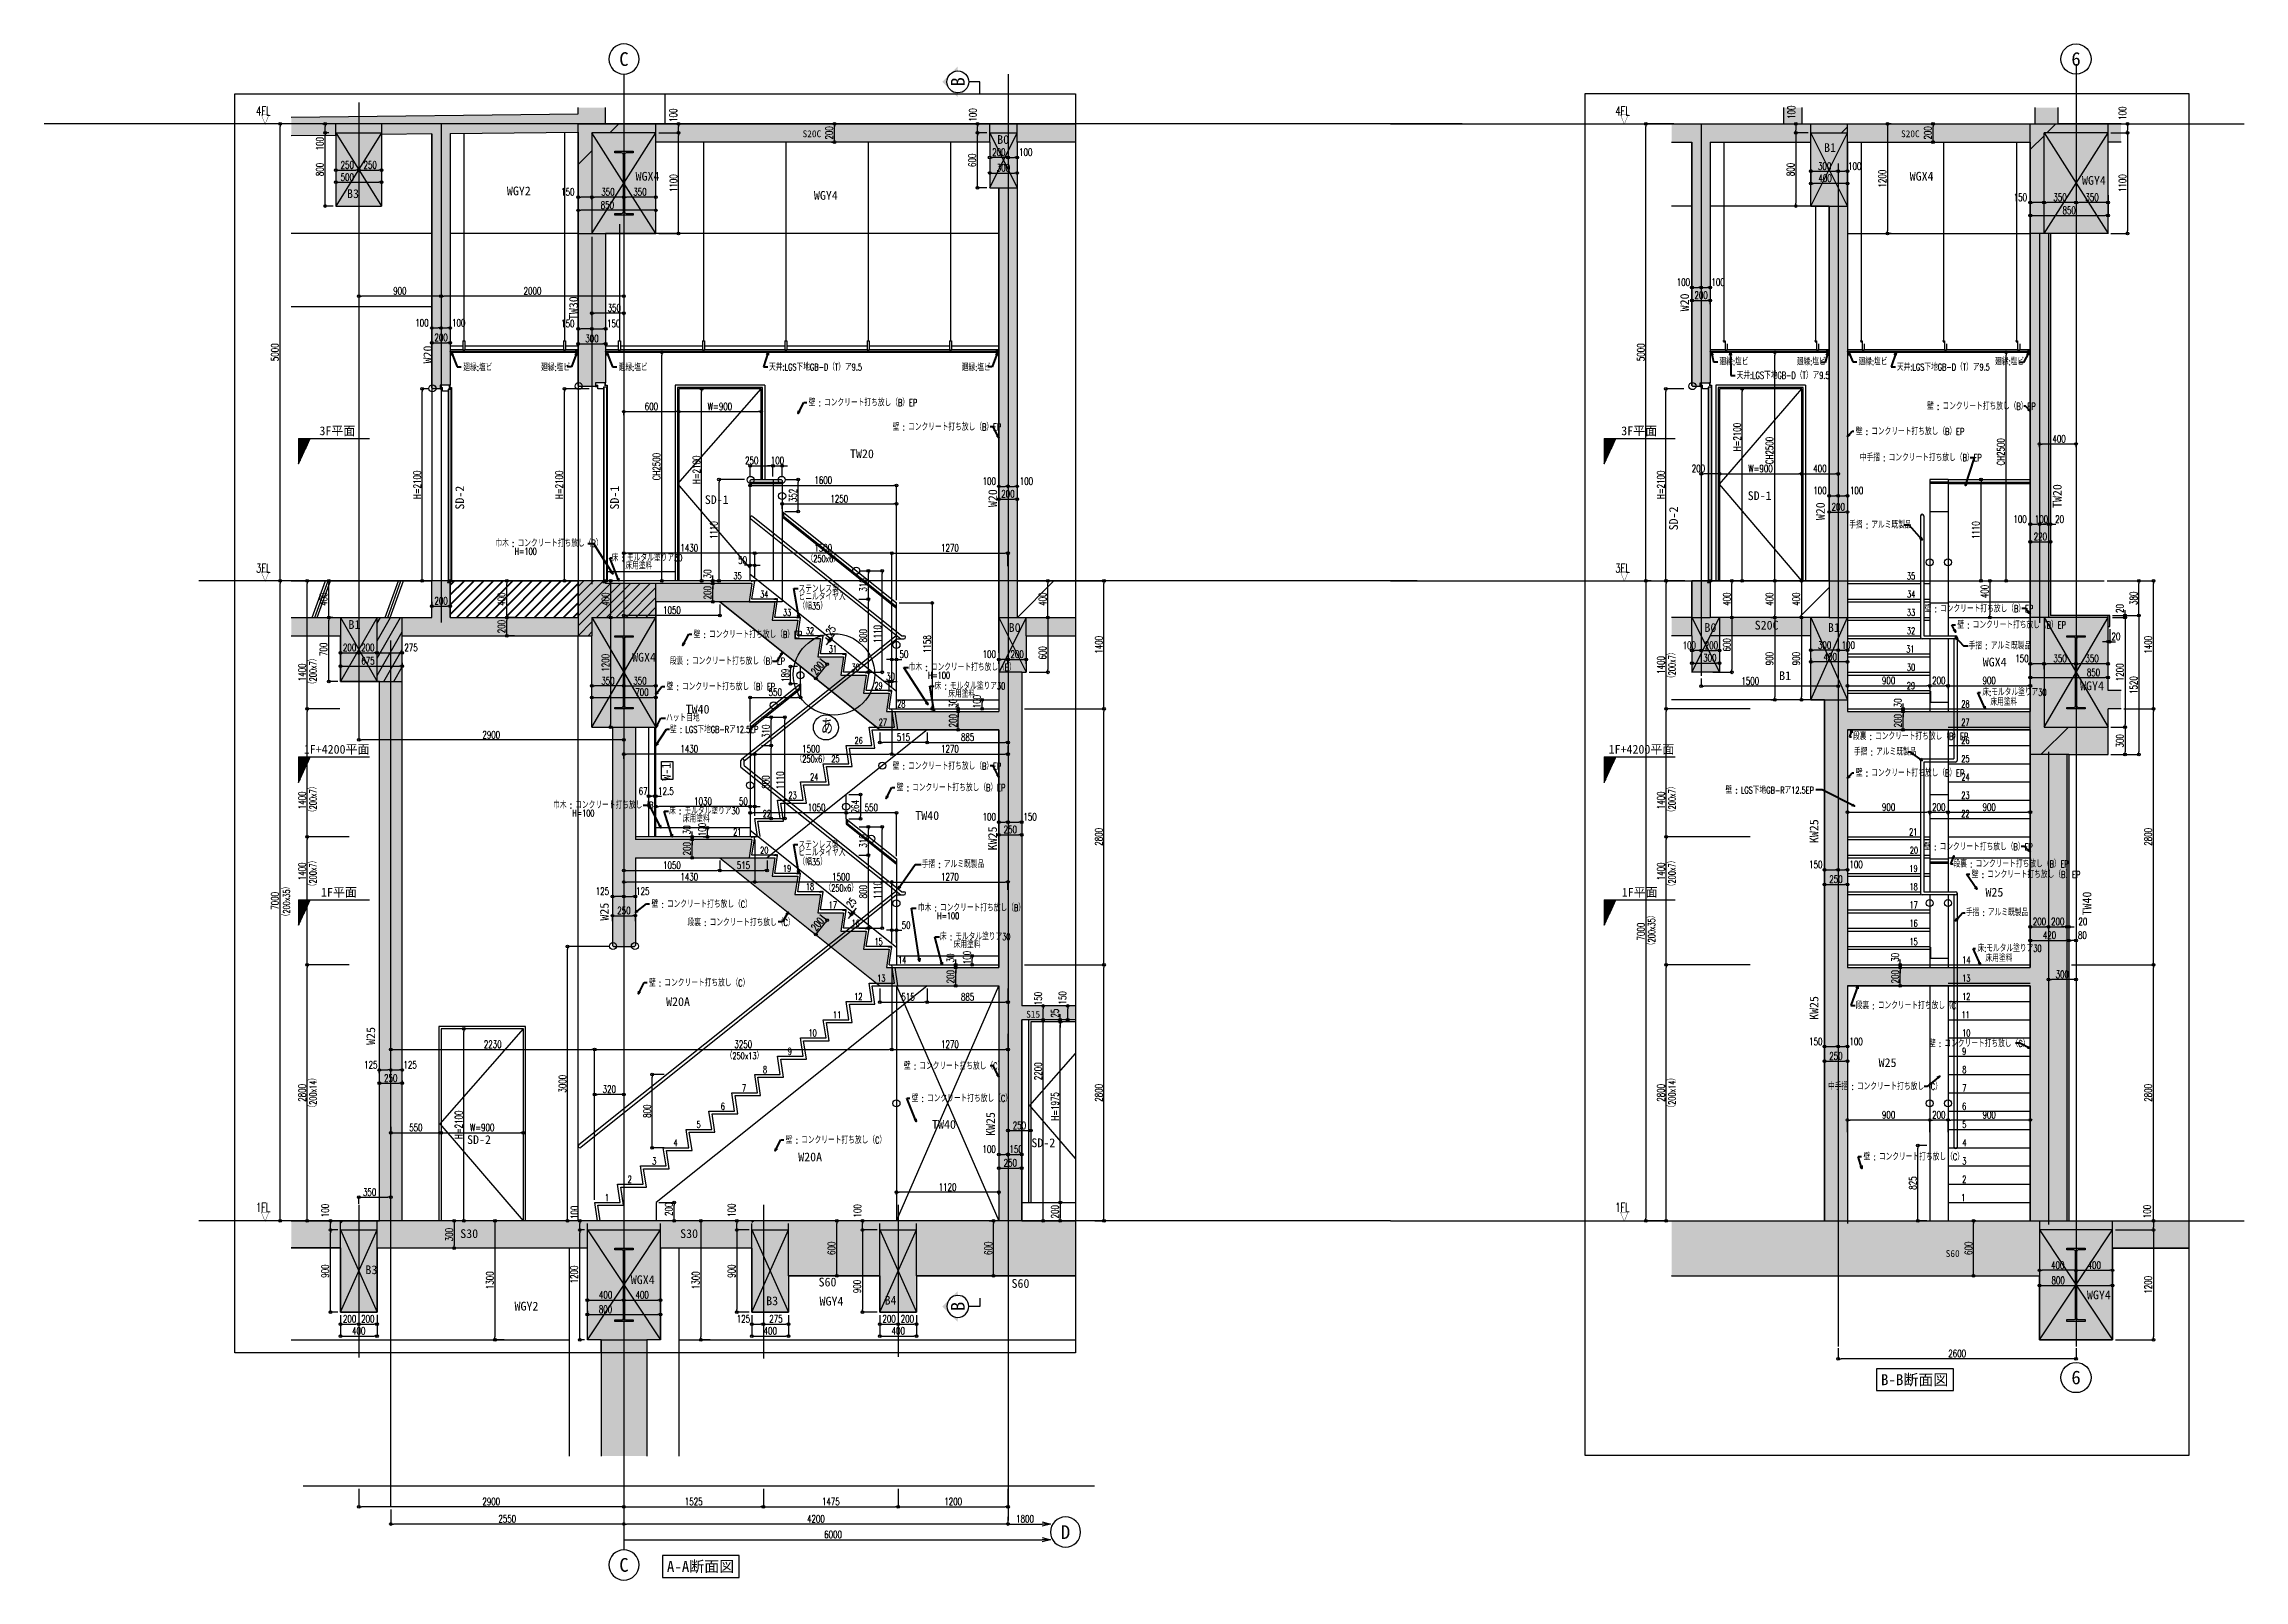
# Model space of a CAD drawing. Extents: x -229451 to 47804, y -161247 to 19812.
# Drawn here: x 19590 to 43649, y -1276 to 15524 of the extents above; entities that cross this region are included whole.
import ezdxf
from ezdxf.enums import TextEntityAlignment as Align
from ezdxf.lldxf.tags import DXFTag

# ---------------------------------------------------------------- set-up
doc = ezdxf.new("R2010")
doc.units = 0
doc.header["$LTSCALE"] = 450
doc.layers.get('0').update_dxf_attribs({"linetype": 'CONTINUOUS'})
doc.layers.get('DEFPOINTS').update_dxf_attribs({"linetype": 'CONTINUOUS'})
doc.layers.add('E0_図面枠B_OFF', color=255, linetype='CONTINUOUS', plot=False)
for name, color, linetype in [('E1_文字A', 3, 'CONTINUOUS'), ('E1_文字B', 2, 'CONTINUOUS'), ('E1_文字（平天）', 3, 'CONTINUOUS'), ('E6_面取り記号', 4, 'CONTINUOUS'), ('G1_ハッチング', 251, 'CONTINUOUS'), ('G2_ハッチング', 243, 'CONTINUOUS'), ('H寸法', 3, 'CONTINUOUS'), ('IA_通芯', 12, 'CENTER2'), ('IB_壁芯', 2, 'CENTER2'), ('IC1_寸法', 3, 'CONTINUOUS'), ('IC2_寸法_通芯', 136, 'CONTINUOUS'), ('ID1_躯体', 7, 'CONTINUOUS'), ('ID2_構造体', 8, 'HIDDEN3'), ('ID7_打放し表示', 231, 'UTILDN'), ('IE_鉄骨', 242, 'CONTINUOUS'), ('JA2_梁記号', 4, 'CONTINUOUS'), ('JA3_ｽﾗﾌﾞ記号', 4, 'CONTINUOUS'), ('JA4_壁記号', 4, 'CONTINUOUS'), ('JA7_切断記号', 241, 'CONTINUOUS'), ('JB1_仕上線A', 130, 'CONTINUOUS'), ('JB1_仕上線B_細線', 51, 'CONTINUOUS'), ('JB2_LGS', 31, 'CONTINUOUS'), ('JB4_巾木', 21, 'CONTINUOUS'), ('JJ1_建具', 1, 'CONTINUOUS'), ('JJ2_建具枠', 3, 'CONTINUOUS'), ('JL1_金物_手摺他', 1, 'CONTINUOUS'), ('JZ_雑', 1, 'CONTINUOUS'), ('KA1_躯体見下線', 113, 'CONTINUOUS'), ('KA2_躯体見下線_梁点線', 8, 'HIDDEN3'), ('KC_躯体断面見掛線', 133, 'CONTINUOUS')]:
    doc.layers.add(name, color=color, linetype=linetype)
doc.styles.add('toda-A (0.7)', font='romans.shx', dxfattribs={"width": 0.7, "bigfont": 'extfont.shx'})
doc.styles.add('toda-G', font='msgothic.ttc')
tags = doc.linetypes.add('CENTER2', pattern=[2.3, 2, -0.1, 0.1, -0.1]).pattern_tags.tags
tags[10:11] = [DXFTag(74, 4), DXFTag(75, 0), DXFTag(340, '0'), DXFTag(46, 0.0), DXFTag(50, 0.0), DXFTag(44, 0.0), DXFTag(45, 0.0)]
tags[8:9] = [DXFTag(74, 4), DXFTag(75, 0), DXFTag(340, '0'), DXFTag(46, 0.0), DXFTag(50, 0.0), DXFTag(44, 0.0), DXFTag(45, 0.0)]
tags[6:7] = [DXFTag(74, 4), DXFTag(75, 0), DXFTag(340, '0'), DXFTag(46, 0.0), DXFTag(50, 0.0), DXFTag(44, 0.0), DXFTag(45, 0.0)]
tags[4:5] = [DXFTag(74, 4), DXFTag(75, 0), DXFTag(340, '0'), DXFTag(46, 0.0), DXFTag(50, 0.0), DXFTag(44, 0.0), DXFTag(45, 0.0)]
tags = doc.linetypes.add('HIDDEN', pattern=[0.375, 0.25, -0.125]).pattern_tags.tags
tags[6:7] = [DXFTag(74, 4), DXFTag(75, 0), DXFTag(340, '0'), DXFTag(46, 0.0), DXFTag(50, 0.0), DXFTag(44, 0.0), DXFTag(45, 0.0)]
tags[4:5] = [DXFTag(74, 4), DXFTag(75, 0), DXFTag(340, '0'), DXFTag(46, 0.0), DXFTag(50, 0.0), DXFTag(44, 0.0), DXFTag(45, 0.0)]
tags = doc.linetypes.add('HIDDEN2', pattern=[0.25, 0.125, -0.125]).pattern_tags.tags
tags[6:7] = [DXFTag(74, 4), DXFTag(75, 0), DXFTag(340, '0'), DXFTag(46, 0.0), DXFTag(50, 0.0), DXFTag(44, 0.0), DXFTag(45, 0.0)]
tags[4:5] = [DXFTag(74, 4), DXFTag(75, 0), DXFTag(340, '0'), DXFTag(46, 0.0), DXFTag(50, 0.0), DXFTag(44, 0.0), DXFTag(45, 0.0)]
tags = doc.linetypes.add('HIDDEN3', pattern=[0.2, 0.1, -0.1]).pattern_tags.tags
tags[6:7] = [DXFTag(74, 4), DXFTag(75, 0), DXFTag(340, '0'), DXFTag(46, 0.0), DXFTag(50, 0.0), DXFTag(44, 0.0), DXFTag(45, 0.0)]
tags[4:5] = [DXFTag(74, 4), DXFTag(75, 0), DXFTag(340, '0'), DXFTag(46, 0.0), DXFTag(50, 0.0), DXFTag(44, 0.0), DXFTag(45, 0.0)]
tags = doc.linetypes.add('UTILDN', pattern='A,5e-13,[130,ltypeshp.shx,S=0.45,R=0,X=0,Y=-0.45],0,-3', length=3).pattern_tags.tags
tags[14:15] = [DXFTag(74, 4), DXFTag(75, 0), DXFTag(340, '0'), DXFTag(46, 0.0), DXFTag(50, 0.0), DXFTag(44, 0.0), DXFTag(45, 0.0)]
tags[12:13] = [DXFTag(74, 4), DXFTag(75, 0), DXFTag(340, '0'), DXFTag(46, 0.0), DXFTag(50, 0.0), DXFTag(44, 0.0), DXFTag(45, 0.0)]
doc.dimstyles.new('toda 1：30', dxfattribs={"dimscale": 30, "dimtxt": 2.7, "dimasz": 1, "dimexe": 0, "dimexo": 1, "dimgap": 0, "dimtad": 0, "dimdec": 3, "dimzin": 12, "dimdsep": 46, "dimtxsty": 'toda-A (0.7)', "dimblk": 'ORIGIN', "dimcen": 2.5, "dimclrd": 256, "dimclre": 256, "dimclrt": 7, "dimadec": 0, "dimazin": 0, "dimtfac": 1, "dimtdec": 3, "dimtix": 1, "dimtmove": 2, "dimatfit": 3, "dimldrblk": 'ORIGIN', "dimfxl": 1, "dimtvp": 0.7, "dimtolj": 1, "dimtzin": 0, "dimarcsym": 0})
pattern_1 = [(45, (38970, 9438), (-26517, 26517), []), (45, (40784, 9438), (-26517, 26517), []), (45, (42596, 9438), (-26517, 26517), [])]

msp = doc.modelspace()

# ---------------------------------------------------------------- texts
at = {"layer": 'E1_文字A', "style": 'toda-A (0.7)', "width": 0.7}
for s, p in [('4FL', (21909.664, 14743.5218)), ('▽', (21961.4955, 14641.4933)), ('4FL', (36773.4378, 14743.5218)), ('▽', (36825.2693, 14641.4933)), ('3FL', (21909.664, 9743.5218)), ('▽', (21961.4955, 9641.4933)), ('3FL', (36773.4378, 9743.5218)), ('▽', (36825.2693, 9641.4933)), ('1FL', (21907.7439, 2751.9347)), ('▽', (21960.58, 2639.7222)), ('1FL', (36771.5177, 2751.9347)), ('▽', (36824.3537, 2639.7222))]:
    msp.add_text(s, height=96, dxfattribs=at).set_placement(p)
at = {"layer": 'E1_文字A', "color": 3, "style": 'toda-A (0.7)', "width": 0.7}
for s, p in [('廻縁:塩ビ', (24175.7646, 11948.5926)), ('廻縁:塩ビ', (25026.3912, 11948.5926)), ('廻縁:塩ビ', (25875.238, 11948.5926)), ('天井:LGS下地GB-D（T）ア9.5', (27519.3008, 11952.5934)), ('廻縁:塩ビ', (29626.3912, 11948.5926)), ('廻縁:塩ビ', (37912.7136, 12011.2969)), ('廻縁:塩ビ', (38758.91, 12011.2969)), ('廻縁:塩ビ', (39433.3251, 12011.2969)), ('天井:LGS下地GB-D（T）ア9.5', (39853.0482, 11952.5934)), ('廻縁:塩ビ', (40926.9404, 12011.2969)), ('天井:LGS下地GB-D（T）ア9.5', (38100.2432, 11861.8566)), ('壁 : コンクリート打ち放し（B）EP', (27952.4368, 11563.6918)), ('壁 : コンクリート打ち放し（B）EP', (40183.4166, 11524.597)), ('壁 : コンクリート打ち放し（B）EP', (28871.3434, 11296.686)), ('壁 : コンクリート打ち放し（B）EP', (39403.7012, 11248.0978)), ('中手摺 : コンクリート打ち放し（B）EP', (39447.3311, 10962.2238)), ('巾木 : コンクリート打ち放し（B）', (24526.8509, 10025.3668)), ('手摺 : アルミ既製品', (39331.5694, 10226.3306)), ('H=100', (24735.9984, 9937.7471)), ('床 : モルタル塗りア30', (25798.075, 9866.546)), ('（250x6）', (27929.7185, 9857.8725)), ('床用塗料', (25947.8677, 9779.4693)), ('ステンレス製', (27841.8826, 9525.4563)), ('ビニルタイヤ入', (27842.1094, 9441.3454)), ('（幅35）', (27842.1094, 9339.9489)), ('壁 : コンクリート打ち放し（B）EP', (40156.8516, 9309.5555)), ('壁 : コンクリート打ち放し（B）EP', (40513.7002, 9132.3385)), ('壁 : コンクリート打ち放し（B）EP', (26694.2333, 9027.6403)), ('手摺 : アルミ既製品', (40638.1834, 8904.2458)), ('段裏 : コンクリート打ち放し（B）EP', (26433.7444, 8736.7119)), ('巾木 : コンクリート打ち放し（B）', (29046.6149, 8669.4934)), ('壁 : コンクリート打ち放し（B）EP', (26398.4262, 8456.9292)), ('H=100', (29255.7624, 8581.8738)), ('床 : モルタル塗りア30', (29329.6231, 8464.1696)), ('床用塗料', (29479.4158, 8377.0929)), ('床:モルタル塗りア30', (40788.516, 8396.3852)), ('ハット目地', (26392.9487, 8116.2262)), ('床用塗料', (40875.3449, 8288.5863)), ('壁 : LGS下地GB-Rア12.5EP', (26436.1464, 7989.2521)), ('段裏 : コンクリート打ち放し（B）EP', (39372.8006, 7914.2696)), ('（250x6）', (27809.2218, 7666.498)), ('手摺 : アルミ既製品', (39383.698, 7743.5503)), ('壁 : コンクリート打ち放し（B）EP', (28871.3434, 7587.3517)), ('壁 : コンクリート打ち放し（B）EP', (39403.7012, 7512.7005)), ('巾木 : コンクリート打ち放し（B）', (25157.5766, 7161.742)), ('壁 : コンクリート打ち放し（B）EP', (28915.8138, 7352.3342)), ('壁 : LGS下地GB-Rア12.5EP', (37978.5596, 7325.1459)), ('H=100', (25366.7241, 7074.1224)), ('床 : モルタル塗りア30', (26426.0742, 7098.7104)), ('床用塗料', (26575.8669, 7011.6337)), ('ステンレス製', (27840.6126, 6726.2008)), ('壁 : コンクリート打ち放し（B）EP', (40151.6605, 6705.401)), ('ビニルタイヤ入', (27840.8394, 6642.0899)), ('（幅35）', (27840.8394, 6540.6933)), ('手摺 : アルミ既製品', (29189.1581, 6514.5245)), ('段裏 : コンクリート打ち放し（B）EP', (40472.0914, 6518.2866)), ('（250x6）', (28125.5378, 6254.2953)), ('壁 : コンクリート打ち放し（B）EP', (40671.7404, 6402.4852)), ('壁 : コンクリート打ち放し（C）', (26233.6426, 6077.6214)), ('巾木 : コンクリート打ち放し（B）', (29146.6812, 6038.3103)), ('H=100', (29355.8287, 5950.6907)), ('手摺 : アルミ既製品', (40607.01, 5987.2596)), ('段裏 : コンクリート打ち放し（C）', (26627.2721, 5877.2491)), ('床 : モルタル塗りア30', (29386.9245, 5722.8629)), ('床用塗料', (29536.7172, 5635.7862)), ('床:モルタル塗りア30', (40734.3709, 5594.9233)), ('床用塗料', (40821.1998, 5487.1244)), ('壁 : コンクリート打ち放し（C）', (26206.0586, 5216.6159)), ('段裏 : コンクリート打ち放し（C）', (39402.5218, 4969.151)), ('壁 : コンクリート打ち放し（C）', (40204.3421, 4553.716)), ('（250x13）', (27045.3005, 4419.33)), ('壁 : コンクリート打ち放し（C）', (28993.4602, 4307.5654)), ('中手摺 : コンクリート打ち放し（C）', (39100.6575, 4084.4604)), ('壁 : コンクリート打ち放し（C）', (29077.965, 3953.5121)), ('壁 : コンクリート打ち放し（C）', (27701.9643, 3497.2244)), ('壁 : コンクリート打ち放し（C）', (39488.3971, 3314.8218))]:
    msp.add_text(s, height=75, dxfattribs=at).set_placement(p)
for s, p in [('（200x7）', (22569.5386, 8479.9963)), ('（200x7）', (37430.4656, 8545.9301)), ('（200x7）', (22569.5386, 7079.9963)), ('（200x7）', (37430.4656, 7079.9963)), ('（200x7）', (22569.5386, 6268.9917)), ('（200x7）', (37430.4656, 6268.9917)), ('（200x35）', (22279.5021, 5939.8962)), ('（200x35）', (37208.468, 5624.4844)), ('（200x14）', (22569.5386, 3847.8408)), ('（200x14）', (37430.4656, 3847.8408))]:
    msp.add_text(s, height=75, rotation=90, dxfattribs=at).set_placement(p)
at = {"layer": 'E1_文字B', "style": 'toda-A (0.7)', "width": 0.7}
for s, p in [('35', (27175.0868, 9706.8741)), ('35', (40007.8619, 9706.0537)), ('34', (27466.7131, 9506.0537)), ('34', (40009.1119, 9506.0537)), ('33', (27716.7131, 9306.0537)), ('32', (27966.7131, 9106.0537)), ('33', (40007.8619, 9306.0537)), ('32', (40007.8619, 9106.0537)), ('31', (28216.7131, 8906.0537)), ('31', (40000.3619, 8906.0537)), ('30', (28466.7131, 8706.0537)), ('30', (40007.8619, 8706.0537)), ('29', (28716.7131, 8506.0537)), ('29', (40006.6119, 8506.0537)), ('28', (28965.0176, 8305.8537)), ('28', (40602.6262, 8305.8537)), ('26', (28498.9807, 7905.8537)), ('27', (28763.4995, 8105.2537)), ('27', (40602.6262, 8105.2537)), ('26', (40602.6262, 7905.8537)), ('25', (28245.6597, 7705.8537)), ('25', (40602.6262, 7705.8537)), ('24', (28013.4995, 7505.8537)), ('24', (40603.8762, 7505.8537)), ('23', (27776.2544, 7305.8537)), ('23', (40602.6262, 7305.8537)), ('22', (27495.6597, 7105.8537)), ('22', (40602.6262, 7105.8537)), ('21', (27172.2078, 6906.0537)), ('20', (27466.7131, 6706.0537)), ('21', (40032.3059, 6906.0537)), ('20', (40039.8059, 6706.0537)), ('19', (27716.7131, 6506.0537)), ('19', (40034.8059, 6506.0537)), ('18', (27966.7131, 6306.0537)), ('18', (40036.0559, 6306.0537)), ('17', (28216.7131, 6106.0537)), ('17', (40036.0559, 6106.0537)), ('16', (28466.7131, 5906.0537)), ('16', (40036.0559, 5906.0537)), ('15', (28716.7131, 5706.0537)), ('14', (28976.0325, 5505.8537)), ('15', (40036.0559, 5706.0537)), ('14', (40612.7038, 5505.8537)), ('13', (28745.6597, 5305.8537)), ('13', (40611.4538, 5305.8537)), ('12', (28495.6597, 5105.8537)), ('12', (40611.4538, 5105.8537)), ('11', (28263.4995, 4905.8537)), ('11', (40603.9538, 4905.8537)), ('10', (27995.6597, 4705.8537)), ('10', (40611.4538, 4705.8537)), ('8', (27475.0285, 4305.2537)), ('9', (27745.6597, 4505.8537)), ('9', (40588.9538, 4505.8537)), ('8', (40590.2038, 4305.2537)), ('7', (27245.6597, 4105.2537)), ('7', (40590.2038, 4105.2537)), ('6', (27013.4995, 3905.2537)), ('6', (40588.9538, 3905.2537)), ('5', (26748.9807, 3705.8537)), ('5', (40590.2038, 3705.8537)), ('4', (26495.6597, 3505.8537)), ('4', (40591.4538, 3505.8537)), ('2', (25995.6597, 3105.8537)), ('3', (26263.4995, 3305.8537)), ('3', (40590.2038, 3305.8537)), ('2', (40590.2038, 3105.8537)), ('1', (25745.6597, 2905.8537)), ('1', (40578.9538, 2905.8537))]:
    msp.add_text(s, height=75, dxfattribs=at).set_placement(p, align=Align.MIDDLE_CENTER)
at = {"layer": 'E1_文字（平天）', "style": 'toda-G'}
for s, p in [('B-B断面図', (40047.0193, 914.6919)), ('A-A断面図', (26769.8003, -1128.1975))]:
    msp.add_text(s, height=120, dxfattribs=at).set_placement(p, align=Align.MIDDLE_CENTER)
at = {"layer": 'JA2_梁記号', "style": 'toda-G'}
for s, p in [('B0', (30013.8377, 14431.5157)), ('B1', (39056.8453, 14343.3729)), ('WGY2', (24652.1392, 13869.0308)), ('WGX4', (26059.4749, 14029.7454)), ('WGX4', (39993, 14029.7454)), ('WGY4', (41877.0466, 13984.2444)), ('B3', (22904.0335, 13839.0648)), ('WGY4', (28009.7553, 13820.4035)), ('B1', (22919.6727, 9126.3849)), ('B0', (30139.8443, 9093.7386)), ('B0', (37748.7372, 9093.7386)), ('B1', (39098.741, 9093.7386)), ('WGX4', (26021.5358, 8768.7329)), ('B1', (38565.3991, 8566.7286)), ('WGX4', (40791.6943, 8715.8342)), ('WGY4', (41856.185, 8456.3913)), ('B3', (23105.2312, 2068.8778)), ('WGX4', (26007.2524, 1960.2178)), ('WGY2', (24735.4924, 1671.2089)), ('B3', (27487.5607, 1729.4064)), ('WGY4', (28071.4508, 1725.4764)), ('B4', (28782.842, 1735.4344)), ('WGY4', (41931.3259, 1794.0534))]:
    msp.add_text(s, height=96, dxfattribs=at).set_placement(p)
for s, p in [('SD-2', (24136.804, 10562.1548)), ('SD-1', (25829.591, 10562.1548)), ('SD-2', (37410.3267, 10334.7136))]:
    msp.add_text(s, height=96, rotation=90, dxfattribs=at).set_placement(p, align=Align.MIDDLE_CENTER)
for s, p in [('SD-1', (26947.174, 10540.4126)), ('SD-1', (38352.013, 10583.8816)), ('SD-2', (24347.174, 3540.4126)), ('SD-2', (30518.5467, 3505.8216))]:
    msp.add_text(s, height=96, dxfattribs=at).set_placement(p, align=Align.MIDDLE_CENTER)
at = {"layer": 'JA3_ｽﾗﾌﾞ記号', "style": 'toda-G'}
for s, height, p in [('S20C', 75, (27885.7732, 14504.9908)), ('S20C', 75, (39898.0674, 14504.9908)), ('S20C', 96, (38297.7444, 9119.474)), ('S15', 75, (30330.8796, 4874.0599)), ('S30', 96, (24141.9444, 2464.1528)), ('S30', 96, (26546.8071, 2464.1528)), ('S60', 75, (40386.5868, 2257.2457)), ('S60', 96, (28060.5714, 1934.6842)), ('S60', 96, (30170.5915, 1919.5892))]:
    msp.add_text(s, height=height, dxfattribs=at).set_placement(p)
at = {"layer": 'JA4_壁記号', "style": 'toda-G'}
for s, p in [('TW30', (25332.8175, 12634.6048)), ('W20', (23738.9082, 12128.0232)), ('W20', (29916.9437, 10556.7136)), ('TW20', (41558.2695, 10579.4893)), ('KW25', (29915.2207, 6835.029)), ('W25', (25669.7499, 6033.6328)), ('KW25', (29893.041, 3710.9753))]:
    msp.add_text(s, height=96, rotation=90, dxfattribs=at).set_placement(p, align=Align.TOP_CENTER)
for s, p in [('W20', (37579.3933, 12698.0595)), ('W20', (39064.2249, 10413.7848)), ('W25', (23211.4635, 4674.7391))]:
    msp.add_text(s, height=96, rotation=90, dxfattribs=at).set_placement(p, align=Align.CENTER)
for s, p in [('TW20', (28534.982, 11090.3156)), ('TW40', (26737.6171, 8296.224)), ('TW40', (29248.7482, 7133.2528)), ('W25', (40919.4585, 6294.1872)), ('W20A', (26523.8709, 5097.3806)), ('TW40', (29432.3101, 3754.6349)), ('W20A', (27968.5434, 3399.1144))]:
    msp.add_text(s, height=96, dxfattribs=at).set_placement(p, align=Align.TOP_CENTER)
for s, p in [('W-1', (26442.6741, 7662.0351)), ('KW25', (38994.6769, 7044.868)), ('TW40', (41979.0841, 6253.5024)), ('KW25', (38994.6769, 5110.9191))]:
    msp.add_text(s, height=96, rotation=90, dxfattribs=at).set_placement(p, align=Align.RIGHT)
msp.add_text('W25', height=96, dxfattribs=at).set_placement((39751.1276, 4334.4435), align=Align.CENTER)
at = {"layer": 'JA7_切断記号', "style": 'toda-G'}
for s, p in [('3F平面', (22994.3787, 11245.4453)), ('3F平面', (37230.9427, 11245.4453)), ('1F+4200平面', (23149.5528, 7761.7412)), ('1F+4200平面', (37419.1812, 7761.7412)), ('1F平面', (23011.5724, 6197.891)), ('1F平面', (37236.5517, 6197.891))]:
    msp.add_text(s, height=96, dxfattribs=at).set_placement(p, align=Align.RIGHT)
at = {"layer": 'JA7_切断記号', "style": 'toda-A (0.7)', "width": 0.7}
msp.add_text('あ', height=171.5017, dxfattribs=at).set_placement((28086.6422, 7973.1075))

# ---------------------------------------------------------------- blocks, each defined once
blk = doc.blocks.new('_Origin')
at = {"color": 0, "linetype": 'ByBlock', "lineweight": -2}
blk.add_line((0, 0), (-1, 0), dxfattribs=at)
blk.add_line((0, 0), (-1, 0), dxfattribs=at)
blk.add_circle((0, 0), 0.5, dxfattribs=at)
blk.add_circle((0, 0), 0.5, dxfattribs=at)
blk = doc.blocks.new('*D145')
at = {"layer": 'DEFPOINTS', "color": 0}
for p in [(26285, 2852), (26443, 2652), (26481, 2852)]:
    blk.add_point(p, dxfattribs=at)
at = {"layer": 'H寸法', "linetype": 'CENTER2', "lineweight": -2}
for p, q in [((26315, 2852), (26481, 2852)), ((26473, 2652), (26481, 2652))]:
    blk.add_line(p, q, dxfattribs=at)
at = {"layer": 'H寸法', "lineweight": -2}
blk.add_line((26481, 2682), (26481, 2822), dxfattribs=at)
at = {"layer": 'H寸法', "lineweight": -2, "xscale": 30, "yscale": 30, "zscale": 30}
for p, rotation in [((26481, 2852), 90), ((26481, 2652), 270)]:
    blk.add_blockref('_Origin', p, dxfattribs=dict(at, rotation=rotation))
at = {"layer": 'H寸法', "color": 7, "insert": (26422, 2779), "char_height": 81, "attachment_point": 5, "rotation": 90, "style": 'toda-A (0.7)'}
blk.add_mtext('\\A1;200', dxfattribs=at)
blk = doc.blocks.new('*D146')
at = {"layer": 'DEFPOINTS', "color": 0}
for p in [(29560, 5422), (29593, 5422), (29593, 5222)]:
    blk.add_point(p, dxfattribs=at)
at = {"layer": 'H寸法', "linetype": 'CENTER2', "lineweight": -2}
for p, q in [((29563, 5422), (29560, 5422)), ((29563, 5222), (29560, 5222))]:
    blk.add_line(p, q, dxfattribs=at)
at = {"layer": 'H寸法', "lineweight": -2}
blk.add_line((29560, 5252), (29560, 5392), dxfattribs=at)
at = {"layer": 'H寸法', "lineweight": -2, "xscale": 30, "yscale": 30, "zscale": 30}
for p, rotation in [((29560, 5422), 90), ((29560, 5222), 270)]:
    blk.add_blockref('_Origin', p, dxfattribs=dict(at, rotation=rotation))
at = {"layer": 'H寸法', "color": 7, "insert": (29503, 5322), "char_height": 81, "attachment_point": 5, "rotation": 90, "style": 'toda-A (0.7)'}
blk.add_mtext('\\A1;200', dxfattribs=at)
blk = doc.blocks.new('*D147')
at = {"layer": 'DEFPOINTS', "color": 0}
for p in [(29560, 5452), (29593, 5452), (29593, 5422)]:
    blk.add_point(p, dxfattribs=at)
at = {"layer": 'H寸法', "lineweight": -2}
for p, q in [((29560, 5482), (29560, 5512)), ((29560, 5422), (29560, 5452)), ((29560, 5392), (29560, 5362))]:
    blk.add_line(p, q, dxfattribs=at)
at = {"layer": 'H寸法', "linetype": 'CENTER2', "lineweight": -2}
for p, q in [((29563, 5452), (29560, 5452)), ((29563, 5422), (29560, 5422))]:
    blk.add_line(p, q, dxfattribs=at)
at = {"layer": 'H寸法', "lineweight": -2, "xscale": 30, "yscale": 30, "zscale": 30}
for p, rotation in [((29560, 5452), 270), ((29560, 5422), 90)]:
    blk.add_blockref('_Origin', p, dxfattribs=dict(at, rotation=rotation))
at = {"layer": 'H寸法', "color": 7, "insert": (29503, 5528), "char_height": 81, "attachment_point": 5, "rotation": 90, "style": 'toda-A (0.7)'}
blk.add_mtext('\\A1;30', dxfattribs=at)
blk = doc.blocks.new('*D148')
at = {"layer": 'DEFPOINTS', "color": 0}
for p in [(28912, 5831), (28862, 5662), (28912, 5662)]:
    blk.add_point(p, dxfattribs=at)
at = {"layer": 'H寸法', "lineweight": -2}
for p, q in [((28832, 5831), (28802, 5831)), ((28862, 5831), (28912, 5831)), ((28942, 5831), (28972, 5831))]:
    blk.add_line(p, q, dxfattribs=at)
at = {"layer": 'H寸法', "linetype": 'CENTER2', "lineweight": -2}
for p, q in [((28862, 5692), (28862, 5831)), ((28912, 5692), (28912, 5831))]:
    blk.add_line(p, q, dxfattribs=at)
at = {"layer": 'H寸法', "lineweight": -2, "xscale": 30, "yscale": 30, "zscale": 30}
blk.add_blockref('_Origin', (28862, 5831), dxfattribs=at)
at = {"layer": 'H寸法', "lineweight": -2, "xscale": 30, "yscale": 30, "zscale": 30, "rotation": 180}
blk.add_blockref('_Origin', (28912, 5831), dxfattribs=at)
at = {"layer": 'H寸法', "color": 7, "insert": (29018, 5887), "char_height": 81, "attachment_point": 5, "style": 'toda-A (0.7)'}
blk.add_mtext('\\A1;50', dxfattribs=at)
blk = doc.blocks.new('*D149')
at = {"layer": 'DEFPOINTS', "color": 0}
for p in [(28862, 5452), (28862, 4526), (25612, 2852)]:
    blk.add_point(p, dxfattribs=at)
at = {"layer": 'H寸法', "linetype": 'CENTER2', "lineweight": -2}
for p, q in [((28862, 5422), (28862, 4526)), ((25612, 2882), (25612, 4526))]:
    blk.add_line(p, q, dxfattribs=at)
at = {"layer": 'H寸法', "lineweight": -2}
blk.add_line((25642, 4526), (28832, 4526), dxfattribs=at)
at = {"layer": 'H寸法', "lineweight": -2, "xscale": 30, "yscale": 30, "zscale": 30, "rotation": 180}
blk.add_blockref('_Origin', (25612, 4526), dxfattribs=at)
at = {"layer": 'H寸法', "lineweight": -2, "xscale": 30, "yscale": 30, "zscale": 30}
blk.add_blockref('_Origin', (28862, 4526), dxfattribs=at)
at = {"layer": 'H寸法', "color": 7, "insert": (27237, 4583), "char_height": 81, "attachment_point": 5, "style": 'toda-A (0.7)'}
blk.add_mtext('\\A1;3250', dxfattribs=at)
blk = doc.blocks.new('_Open30')
at = {"color": 0, "linetype": 'ByBlock', "lineweight": -2}
for p, q in [((-1, 0.27), (0, 0)), ((0, 0), (-1, -0.27)), ((0, 0), (-1, 0))]:
    blk.add_line(p, q, dxfattribs=at)
blk = doc.blocks.new('*D150')
at = {"layer": 'DEFPOINTS', "color": 0}
for p in [(25932, -764), (30597, -836), (30597, -836)]:
    blk.add_point(p, dxfattribs=at)
at = {"layer": 'IC2_寸法_通芯', "lineweight": -2}
for p, q in [((25932, -794), (25932, -836)), ((25932, -836), (30507, -836))]:
    blk.add_line(p, q, dxfattribs=at)
at = {"layer": 'IC2_寸法_通芯', "lineweight": -2, "xscale": 90, "yscale": 90, "zscale": 90}
blk.add_blockref('_Open30', (30597, -836), dxfattribs=at)
at = {"layer": 'IC2_寸法_通芯', "color": 7, "insert": (28219, -779), "char_height": 81, "attachment_point": 5, "style": 'toda-A (0.7)'}
blk.add_mtext('\\A1;6000', dxfattribs=at)
blk = doc.blocks.new('_None')
blk = doc.blocks.new('*D151')
at = {"layer": 'DEFPOINTS', "color": 0}
for p in [(23032, -250), (23032, -476), (25932, -250)]:
    blk.add_point(p, dxfattribs=at)
at = {"layer": 'H寸法', "linetype": 'CENTER2', "lineweight": -2}
for p, q in [((23032, -280), (23032, -476)), ((25932, -280), (25932, -476))]:
    blk.add_line(p, q, dxfattribs=at)
at = {"layer": 'H寸法', "lineweight": -2}
blk.add_line((25902, -476), (23062, -476), dxfattribs=at)
at = {"layer": 'H寸法', "lineweight": -2, "xscale": 30, "yscale": 30, "zscale": 30, "rotation": 180}
blk.add_blockref('_Origin', (23032, -476), dxfattribs=at)
at = {"layer": 'H寸法', "lineweight": -2, "xscale": 30, "yscale": 30, "zscale": 30}
blk.add_blockref('_Origin', (25932, -476), dxfattribs=at)
at = {"layer": 'H寸法', "color": 7, "insert": (24482, -419), "char_height": 81, "attachment_point": 5, "style": 'toda-A (0.7)'}
blk.add_mtext('\\A1;2900', dxfattribs=at)
blk = doc.blocks.new('通芯符号B')
at = {"layer": 'IA_通芯', "linetype": 'Continuous'}
blk.add_circle((0, 0), 275, dxfattribs=at)
at = {"layer": 'IA_通芯', "style": 'toda-G'}
blk.add_attdef('X02', text='', height=250, dxfattribs=at).set_placement((0, 0), align=Align.MIDDLE)
blk = doc.blocks.new('*D152')
at = {"layer": 'DEFPOINTS', "color": 0}
for p in [(25612, 4526), (23382, 4308), (25612, 3462)]:
    blk.add_point(p, dxfattribs=at)
at = {"layer": 'H寸法', "linetype": 'CENTER2', "lineweight": -2}
for p, q in [((23382, 4338), (23382, 4526)), ((25612, 3492), (25612, 4526))]:
    blk.add_line(p, q, dxfattribs=at)
at = {"layer": 'H寸法', "lineweight": -2}
blk.add_line((23412, 4526), (25582, 4526), dxfattribs=at)
at = {"layer": 'H寸法', "lineweight": -2, "xscale": 30, "yscale": 30, "zscale": 30, "rotation": 180}
blk.add_blockref('_Origin', (23382, 4526), dxfattribs=at)
at = {"layer": 'H寸法', "lineweight": -2, "xscale": 30, "yscale": 30, "zscale": 30}
blk.add_blockref('_Origin', (25612, 4526), dxfattribs=at)
at = {"layer": 'H寸法', "color": 7, "insert": (24497, 4583), "char_height": 81, "attachment_point": 5, "style": 'toda-A (0.7)'}
blk.add_mtext('\\A1;2230', dxfattribs=at)
blk = doc.blocks.new('*D154')
at = {"layer": 'DEFPOINTS', "color": 0}
for p in [(27362, 6852), (27362, 6358), (28862, 5652)]:
    blk.add_point(p, dxfattribs=at)
at = {"layer": 'H寸法', "linetype": 'CENTER2', "lineweight": -2}
for p, q in [((27362, 6822), (27362, 6358)), ((28862, 5682), (28862, 6358))]:
    blk.add_line(p, q, dxfattribs=at)
at = {"layer": 'H寸法', "lineweight": -2}
blk.add_line((28832, 6358), (27392, 6358), dxfattribs=at)
at = {"layer": 'H寸法', "lineweight": -2, "xscale": 30, "yscale": 30, "zscale": 30, "rotation": 180}
blk.add_blockref('_Origin', (27362, 6358), dxfattribs=at)
at = {"layer": 'H寸法', "lineweight": -2, "xscale": 30, "yscale": 30, "zscale": 30}
blk.add_blockref('_Origin', (28862, 6358), dxfattribs=at)
at = {"layer": 'H寸法', "color": 7, "insert": (28307, 6415), "char_height": 81, "attachment_point": 5, "style": 'toda-A (0.7)'}
blk.add_mtext('\\A1;1500', dxfattribs=at)
blk = doc.blocks.new('*D155')
at = {"layer": 'DEFPOINTS', "color": 0}
for p in [(30132, 6358), (30132, 6242), (28862, 5652)]:
    blk.add_point(p, dxfattribs=at)
at = {"layer": 'H寸法', "linetype": 'CENTER2', "lineweight": -2}
for p, q in [((28862, 5682), (28862, 6358)), ((30132, 6272), (30132, 6358))]:
    blk.add_line(p, q, dxfattribs=at)
at = {"layer": 'H寸法', "lineweight": -2}
blk.add_line((28892, 6358), (30102, 6358), dxfattribs=at)
at = {"layer": 'H寸法', "lineweight": -2, "xscale": 30, "yscale": 30, "zscale": 30, "rotation": 180}
blk.add_blockref('_Origin', (28862, 6358), dxfattribs=at)
at = {"layer": 'H寸法', "lineweight": -2, "xscale": 30, "yscale": 30, "zscale": 30}
blk.add_blockref('_Origin', (30132, 6358), dxfattribs=at)
at = {"layer": 'H寸法', "color": 7, "insert": (29497, 6415), "char_height": 81, "attachment_point": 5, "style": 'toda-A (0.7)'}
blk.add_mtext('\\A1;1270', dxfattribs=at)
blk = doc.blocks.new('*D156')
at = {"layer": 'DEFPOINTS', "color": 0}
for p in [(27362, 6852), (25932, 6460), (25932, 6358)]:
    blk.add_point(p, dxfattribs=at)
at = {"layer": 'H寸法', "linetype": 'CENTER2', "lineweight": -2}
for p, q in [((27362, 6822), (27362, 6358)), ((25932, 6430), (25932, 6358))]:
    blk.add_line(p, q, dxfattribs=at)
at = {"layer": 'H寸法', "lineweight": -2}
blk.add_line((27332, 6358), (25962, 6358), dxfattribs=at)
at = {"layer": 'H寸法', "lineweight": -2, "xscale": 30, "yscale": 30, "zscale": 30, "rotation": 180}
blk.add_blockref('_Origin', (25932, 6358), dxfattribs=at)
at = {"layer": 'H寸法', "lineweight": -2, "xscale": 30, "yscale": 30, "zscale": 30}
blk.add_blockref('_Origin', (27362, 6358), dxfattribs=at)
at = {"layer": 'H寸法', "color": 7, "insert": (26647, 6415), "char_height": 81, "attachment_point": 5, "style": 'toda-A (0.7)'}
blk.add_mtext('\\A1;1430', dxfattribs=at)
blk = doc.blocks.new('*D157')
at = {"layer": 'DEFPOINTS', "color": 0}
for p in [(28473, 6962), (28755, 6962), (28473, 5852)]:
    blk.add_point(p, dxfattribs=at)
at = {"layer": 'IC1_寸法', "lineweight": -2}
for p, q in [((28503, 6962), (28755, 6962)), ((28755, 5882), (28755, 6932)), ((28503, 5852), (28755, 5852))]:
    blk.add_line(p, q, dxfattribs=at)
at = {"layer": 'IC1_寸法', "lineweight": -2, "xscale": 30, "yscale": 30, "zscale": 30}
for p, rotation in [((28755, 6962), 90.00000000000018), ((28755, 5852), 270.0000000000002)]:
    blk.add_blockref('_Origin', p, dxfattribs=dict(at, rotation=rotation))
at = {"layer": 'IC1_寸法', "color": 7, "insert": (28704, 6271), "char_height": 81, "attachment_point": 5, "rotation": 90, "style": 'toda-A (0.7)'}
blk.add_mtext('\\A1;1110', dxfattribs=at)
blk = doc.blocks.new('*D158')
at = {"layer": 'DEFPOINTS', "color": 0}
for p in [(28472, 6652), (28605, 6652), (28472, 5852)]:
    blk.add_point(p, dxfattribs=at)
at = {"layer": 'IC1_寸法', "linetype": 'CENTER2', "lineweight": -2}
for p, q in [((28502, 6652), (28605, 6652)), ((28502, 5852), (28605, 5852))]:
    blk.add_line(p, q, dxfattribs=at)
at = {"layer": 'IC1_寸法', "lineweight": -2}
blk.add_line((28605, 5882), (28605, 6622), dxfattribs=at)
at = {"layer": 'IC1_寸法', "lineweight": -2, "xscale": 30, "yscale": 30, "zscale": 30}
for p, rotation in [((28605, 6652), 90.00000000000027), ((28605, 5852), 270.0000000000002)]:
    blk.add_blockref('_Origin', p, dxfattribs=dict(at, rotation=rotation))
at = {"layer": 'IC1_寸法', "color": 7, "insert": (28549, 6252), "char_height": 81, "attachment_point": 5, "rotation": 90, "style": 'toda-A (0.7)'}
blk.add_mtext('\\A1;800', dxfattribs=at)
blk = doc.blocks.new('*D159')
at = {"layer": 'DEFPOINTS', "color": 0}
for p in [(28473, 6962), (28605, 6962), (28472, 6652)]:
    blk.add_point(p, dxfattribs=at)
at = {"layer": 'IC1_寸法', "linetype": 'CENTER2', "lineweight": -2}
for p, q in [((28503, 6962), (28605, 6962)), ((28502, 6652), (28605, 6652))]:
    blk.add_line(p, q, dxfattribs=at)
at = {"layer": 'IC1_寸法', "lineweight": -2}
blk.add_line((28605, 6682), (28605, 6932), dxfattribs=at)
at = {"layer": 'IC1_寸法', "lineweight": -2, "xscale": 30, "yscale": 30, "zscale": 30}
for p, rotation in [((28605, 6962), 90), ((28605, 6652), 270)]:
    blk.add_blockref('_Origin', p, dxfattribs=dict(at, rotation=rotation))
at = {"layer": 'IC1_寸法', "color": 7, "insert": (28549, 6807), "char_height": 81, "attachment_point": 5, "rotation": 90, "style": 'toda-A (0.7)'}
blk.add_mtext('\\A1;310', dxfattribs=at)
blk = doc.blocks.new('*D160')
at = {"layer": 'DEFPOINTS', "color": 0}
for p in [(25932, 7758), (25932, 7674), (27362, 7052)]:
    blk.add_point(p, dxfattribs=at)
at = {"layer": 'H寸法', "linetype": 'CENTER2', "lineweight": -2}
for p, q in [((25932, 7704), (25932, 7758)), ((27362, 7082), (27362, 7758))]:
    blk.add_line(p, q, dxfattribs=at)
at = {"layer": 'H寸法', "lineweight": -2}
blk.add_line((27332, 7758), (25962, 7758), dxfattribs=at)
at = {"layer": 'H寸法', "lineweight": -2, "xscale": 30, "yscale": 30, "zscale": 30, "rotation": 180}
blk.add_blockref('_Origin', (25932, 7758), dxfattribs=at)
at = {"layer": 'H寸法', "lineweight": -2, "xscale": 30, "yscale": 30, "zscale": 30}
blk.add_blockref('_Origin', (27362, 7758), dxfattribs=at)
at = {"layer": 'H寸法', "color": 7, "insert": (26647, 7815), "char_height": 81, "attachment_point": 5, "style": 'toda-A (0.7)'}
blk.add_mtext('\\A1;1430', dxfattribs=at)
blk = doc.blocks.new('*D161')
at = {"layer": 'DEFPOINTS', "color": 0}
for p in [(28862, 8252), (28862, 7758), (27362, 7052)]:
    blk.add_point(p, dxfattribs=at)
at = {"layer": 'H寸法', "linetype": 'CENTER2', "lineweight": -2}
for p, q in [((28862, 8222), (28862, 7758)), ((27362, 7082), (27362, 7758))]:
    blk.add_line(p, q, dxfattribs=at)
at = {"layer": 'H寸法', "lineweight": -2}
blk.add_line((27392, 7758), (28832, 7758), dxfattribs=at)
at = {"layer": 'H寸法', "lineweight": -2, "xscale": 30, "yscale": 30, "zscale": 30, "rotation": 180}
blk.add_blockref('_Origin', (27362, 7758), dxfattribs=at)
at = {"layer": 'H寸法', "lineweight": -2, "xscale": 30, "yscale": 30, "zscale": 30}
blk.add_blockref('_Origin', (28862, 7758), dxfattribs=at)
at = {"layer": 'H寸法', "color": 7, "insert": (27978, 7815), "char_height": 81, "attachment_point": 5, "style": 'toda-A (0.7)'}
blk.add_mtext('\\A1;1500', dxfattribs=at)
blk = doc.blocks.new('*D162')
at = {"layer": 'DEFPOINTS', "color": 0}
for p in [(28862, 8252), (30132, 7878), (30132, 7758)]:
    blk.add_point(p, dxfattribs=at)
at = {"layer": 'H寸法', "linetype": 'CENTER2', "lineweight": -2}
for p, q in [((28862, 8222), (28862, 7758)), ((30132, 7848), (30132, 7758))]:
    blk.add_line(p, q, dxfattribs=at)
at = {"layer": 'H寸法', "lineweight": -2}
blk.add_line((28892, 7758), (30102, 7758), dxfattribs=at)
at = {"layer": 'H寸法', "lineweight": -2, "xscale": 30, "yscale": 30, "zscale": 30, "rotation": 180}
blk.add_blockref('_Origin', (28862, 7758), dxfattribs=at)
at = {"layer": 'H寸法', "lineweight": -2, "xscale": 30, "yscale": 30, "zscale": 30}
blk.add_blockref('_Origin', (30132, 7758), dxfattribs=at)
at = {"layer": 'H寸法', "color": 7, "insert": (29497, 7815), "char_height": 81, "attachment_point": 5, "style": 'toda-A (0.7)'}
blk.add_mtext('\\A1;1270', dxfattribs=at)
blk = doc.blocks.new('*D163')
at = {"layer": 'DEFPOINTS', "color": 0}
for p in [(30132, 9956), (30132, 9783), (28862, 8452)]:
    blk.add_point(p, dxfattribs=at)
at = {"layer": 'H寸法', "linetype": 'CENTER2', "lineweight": -2}
for p, q in [((28862, 8482), (28862, 9956)), ((30132, 9813), (30132, 9956))]:
    blk.add_line(p, q, dxfattribs=at)
at = {"layer": 'H寸法', "lineweight": -2}
blk.add_line((28892, 9956), (30102, 9956), dxfattribs=at)
at = {"layer": 'H寸法', "lineweight": -2, "xscale": 30, "yscale": 30, "zscale": 30, "rotation": 180}
blk.add_blockref('_Origin', (28862, 9956), dxfattribs=at)
at = {"layer": 'H寸法', "lineweight": -2, "xscale": 30, "yscale": 30, "zscale": 30}
blk.add_blockref('_Origin', (30132, 9956), dxfattribs=at)
at = {"layer": 'H寸法', "color": 7, "insert": (29497, 10012), "char_height": 81, "attachment_point": 5, "style": 'toda-A (0.7)'}
blk.add_mtext('\\A1;1270', dxfattribs=at)
blk = doc.blocks.new('*D164')
at = {"layer": 'DEFPOINTS', "color": 0}
for p in [(27362, 9956), (27362, 9652), (28862, 8452)]:
    blk.add_point(p, dxfattribs=at)
at = {"layer": 'H寸法', "linetype": 'CENTER2', "lineweight": -2}
for p, q in [((27362, 9682), (27362, 9956)), ((28862, 8482), (28862, 9956))]:
    blk.add_line(p, q, dxfattribs=at)
at = {"layer": 'H寸法', "lineweight": -2}
blk.add_line((28832, 9956), (27392, 9956), dxfattribs=at)
at = {"layer": 'H寸法', "lineweight": -2, "xscale": 30, "yscale": 30, "zscale": 30, "rotation": 180}
blk.add_blockref('_Origin', (27362, 9956), dxfattribs=at)
at = {"layer": 'H寸法', "lineweight": -2, "xscale": 30, "yscale": 30, "zscale": 30}
blk.add_blockref('_Origin', (28862, 9956), dxfattribs=at)
at = {"layer": 'H寸法', "color": 7, "insert": (28112, 10012), "char_height": 81, "attachment_point": 5, "style": 'toda-A (0.7)'}
blk.add_mtext('\\A1;1500', dxfattribs=at)
blk = doc.blocks.new('*D165')
at = {"layer": 'DEFPOINTS', "color": 0}
for p in [(25932, 9956), (25932, 9826), (27362, 9652)]:
    blk.add_point(p, dxfattribs=at)
at = {"layer": 'H寸法', "linetype": 'CENTER2', "lineweight": -2}
for p, q in [((25932, 9856), (25932, 9956)), ((27362, 9682), (27362, 9956))]:
    blk.add_line(p, q, dxfattribs=at)
at = {"layer": 'H寸法', "lineweight": -2}
blk.add_line((27332, 9956), (25962, 9956), dxfattribs=at)
at = {"layer": 'H寸法', "lineweight": -2, "xscale": 30, "yscale": 30, "zscale": 30, "rotation": 180}
blk.add_blockref('_Origin', (25932, 9956), dxfattribs=at)
at = {"layer": 'H寸法', "lineweight": -2, "xscale": 30, "yscale": 30, "zscale": 30}
blk.add_blockref('_Origin', (27362, 9956), dxfattribs=at)
at = {"layer": 'H寸法', "color": 7, "insert": (26647, 10012), "char_height": 81, "attachment_point": 5, "style": 'toda-A (0.7)'}
blk.add_mtext('\\A1;1430', dxfattribs=at)
blk = doc.blocks.new('*D166')
at = {"layer": 'DEFPOINTS', "color": 0}
for p in [(26241, 4252), (26401, 4252), (26401, 3452)]:
    blk.add_point(p, dxfattribs=at)
at = {"layer": 'IC1_寸法', "linetype": 'CENTER2', "lineweight": -2}
for p, q in [((26371, 4252), (26241, 4252)), ((26371, 3452), (26241, 3452))]:
    blk.add_line(p, q, dxfattribs=at)
at = {"layer": 'IC1_寸法', "lineweight": -2}
blk.add_line((26241, 3482), (26241, 4222), dxfattribs=at)
at = {"layer": 'IC1_寸法', "lineweight": -2, "xscale": 30, "yscale": 30, "zscale": 30}
for p, rotation in [((26241, 4252), 90.00000000000027), ((26241, 3452), 270.0000000000002)]:
    blk.add_blockref('_Origin', p, dxfattribs=dict(at, rotation=rotation))
at = {"layer": 'IC1_寸法', "color": 7, "insert": (26185, 3852), "char_height": 81, "attachment_point": 5, "rotation": 90, "style": 'toda-A (0.7)'}
blk.add_mtext('\\A1;800', dxfattribs=at)
blk = doc.blocks.new('*D167')
at = {"layer": 'DEFPOINTS', "color": 0}
for p in [(27408, 8162), (27691, 8162), (27408, 7052)]:
    blk.add_point(p, dxfattribs=at)
at = {"layer": 'IC1_寸法', "lineweight": -2}
for p, q in [((27438, 8162), (27691, 8162)), ((27691, 7082), (27691, 8132)), ((27438, 7052), (27691, 7052))]:
    blk.add_line(p, q, dxfattribs=at)
at = {"layer": 'IC1_寸法', "lineweight": -2, "xscale": 30, "yscale": 30, "zscale": 30}
for p, rotation in [((27691, 8162), 90.00000000000018), ((27691, 7052), 270.0000000000002)]:
    blk.add_blockref('_Origin', p, dxfattribs=dict(at, rotation=rotation))
at = {"layer": 'IC1_寸法', "color": 7, "insert": (27640, 7471), "char_height": 81, "attachment_point": 5, "rotation": 90, "style": 'toda-A (0.7)'}
blk.add_mtext('\\A1;1110', dxfattribs=at)
blk = doc.blocks.new('*D168')
at = {"layer": 'DEFPOINTS', "color": 0}
for p in [(27408, 7852), (27541, 7852), (27408, 7052)]:
    blk.add_point(p, dxfattribs=at)
at = {"layer": 'IC1_寸法', "linetype": 'CENTER2', "lineweight": -2}
for p, q in [((27438, 7852), (27541, 7852)), ((27438, 7052), (27541, 7052))]:
    blk.add_line(p, q, dxfattribs=at)
at = {"layer": 'IC1_寸法', "lineweight": -2}
blk.add_line((27541, 7082), (27541, 7822), dxfattribs=at)
at = {"layer": 'IC1_寸法', "lineweight": -2, "xscale": 30, "yscale": 30, "zscale": 30}
for p, rotation in [((27541, 7852), 90.00000000000027), ((27541, 7052), 270.0000000000002)]:
    blk.add_blockref('_Origin', p, dxfattribs=dict(at, rotation=rotation))
at = {"layer": 'IC1_寸法', "color": 7, "insert": (27484, 7452), "char_height": 81, "attachment_point": 5, "rotation": 90, "style": 'toda-A (0.7)'}
blk.add_mtext('\\A1;800', dxfattribs=at)
blk = doc.blocks.new('*D169')
at = {"layer": 'DEFPOINTS', "color": 0}
for p in [(27408, 8162), (27541, 8162), (27408, 7852)]:
    blk.add_point(p, dxfattribs=at)
at = {"layer": 'IC1_寸法', "linetype": 'CENTER2', "lineweight": -2}
for p, q in [((27438, 8162), (27541, 8162)), ((27438, 7852), (27541, 7852))]:
    blk.add_line(p, q, dxfattribs=at)
at = {"layer": 'IC1_寸法', "lineweight": -2}
blk.add_line((27541, 7882), (27541, 8132), dxfattribs=at)
at = {"layer": 'IC1_寸法', "lineweight": -2, "xscale": 30, "yscale": 30, "zscale": 30}
for p, rotation in [((27541, 8162), 90), ((27541, 7852), 270)]:
    blk.add_blockref('_Origin', p, dxfattribs=dict(at, rotation=rotation))
at = {"layer": 'IC1_寸法', "color": 7, "insert": (27484, 8007), "char_height": 81, "attachment_point": 5, "rotation": 90, "style": 'toda-A (0.7)'}
blk.add_mtext('\\A1;310', dxfattribs=at)
blk = doc.blocks.new('*D170')
at = {"layer": 'DEFPOINTS', "color": 0}
for p in [(27312, 7184), (27312, 7124), (27362, 7124)]:
    blk.add_point(p, dxfattribs=at)
at = {"layer": 'H寸法', "lineweight": -2}
for p, q in [((27282, 7184), (27252, 7184)), ((27362, 7184), (27312, 7184)), ((27392, 7184), (27422, 7184))]:
    blk.add_line(p, q, dxfattribs=at)
at = {"layer": 'H寸法', "linetype": 'CENTER2', "lineweight": -2}
for p, q in [((27312, 7154), (27312, 7184)), ((27362, 7154), (27362, 7184))]:
    blk.add_line(p, q, dxfattribs=at)
at = {"layer": 'H寸法', "lineweight": -2, "xscale": 30, "yscale": 30, "zscale": 30}
blk.add_blockref('_Origin', (27312, 7184), dxfattribs=at)
at = {"layer": 'H寸法', "lineweight": -2, "xscale": 30, "yscale": 30, "zscale": 30, "rotation": 180}
blk.add_blockref('_Origin', (27362, 7184), dxfattribs=at)
at = {"layer": 'H寸法', "color": 7, "insert": (27238, 7241), "char_height": 81, "attachment_point": 5, "style": 'toda-A (0.7)'}
blk.add_mtext('\\A1;50', dxfattribs=at)
blk = doc.blocks.new('*D171')
at = {"layer": 'DEFPOINTS', "color": 0}
for p in [(28362, 7115), (28362, 7050), (28912, 6610)]:
    blk.add_point(p, dxfattribs=at)
at = {"layer": 'H寸法', "linetype": 'CENTER2', "lineweight": -2}
for p, q in [((28362, 7080), (28362, 7115)), ((28912, 6640), (28912, 7115))]:
    blk.add_line(p, q, dxfattribs=at)
at = {"layer": 'H寸法', "lineweight": -2}
blk.add_line((28882, 7115), (28392, 7115), dxfattribs=at)
at = {"layer": 'H寸法', "lineweight": -2, "xscale": 30, "yscale": 30, "zscale": 30, "rotation": 180}
blk.add_blockref('_Origin', (28362, 7115), dxfattribs=at)
at = {"layer": 'H寸法', "lineweight": -2, "xscale": 30, "yscale": 30, "zscale": 30}
blk.add_blockref('_Origin', (28912, 7115), dxfattribs=at)
at = {"layer": 'H寸法', "color": 7, "insert": (28637, 7172), "char_height": 81, "attachment_point": 5, "style": 'toda-A (0.7)'}
blk.add_mtext('\\A1;550', dxfattribs=at)
blk = doc.blocks.new('*D172')
at = {"layer": 'DEFPOINTS', "color": 0}
for p in [(28362, 7314), (28362, 7050), (28518, 7050)]:
    blk.add_point(p, dxfattribs=at)
at = {"layer": 'H寸法', "linetype": 'CENTER2', "lineweight": -2}
for p, q in [((28392, 7314), (28518, 7314)), ((28392, 7050), (28518, 7050))]:
    blk.add_line(p, q, dxfattribs=at)
at = {"layer": 'H寸法', "lineweight": -2}
blk.add_line((28518, 7284), (28518, 7080), dxfattribs=at)
at = {"layer": 'H寸法', "lineweight": -2, "xscale": 30, "yscale": 30, "zscale": 30}
for p, rotation in [((28518, 7314), 90), ((28518, 7050), 270)]:
    blk.add_blockref('_Origin', p, dxfattribs=dict(at, rotation=rotation))
at = {"layer": 'H寸法', "color": 7, "insert": (28462, 7182), "char_height": 81, "attachment_point": 5, "rotation": 90, "style": 'toda-A (0.7)'}
blk.add_mtext('\\A1;264', dxfattribs=at)
blk = doc.blocks.new('*D173')
at = {"layer": 'DEFPOINTS', "color": 0}
for p in [(27862, 8525), (27862, 8377), (27312, 8085)]:
    blk.add_point(p, dxfattribs=at)
at = {"layer": 'H寸法', "linetype": 'CENTER2', "lineweight": -2}
for p, q in [((27862, 8495), (27862, 8377)), ((27312, 8115), (27312, 8377))]:
    blk.add_line(p, q, dxfattribs=at)
at = {"layer": 'H寸法', "lineweight": -2}
blk.add_line((27342, 8377), (27832, 8377), dxfattribs=at)
at = {"layer": 'H寸法', "lineweight": -2, "xscale": 30, "yscale": 30, "zscale": 30, "rotation": 180}
blk.add_blockref('_Origin', (27312, 8377), dxfattribs=at)
at = {"layer": 'H寸法', "lineweight": -2, "xscale": 30, "yscale": 30, "zscale": 30}
blk.add_blockref('_Origin', (27862, 8377), dxfattribs=at)
at = {"layer": 'H寸法', "color": 7, "insert": (27587, 8434), "char_height": 81, "attachment_point": 5, "style": 'toda-A (0.7)'}
blk.add_mtext('\\A1;550', dxfattribs=at)
blk = doc.blocks.new('*D174')
at = {"layer": 'DEFPOINTS', "color": 0}
for p in [(27754, 8714), (27862, 8714), (27862, 8525)]:
    blk.add_point(p, dxfattribs=at)
at = {"layer": 'H寸法', "linetype": 'CENTER2', "lineweight": -2}
for p, q in [((27832, 8714), (27754, 8714)), ((27832, 8525), (27754, 8525))]:
    blk.add_line(p, q, dxfattribs=at)
at = {"layer": 'H寸法', "lineweight": -2}
blk.add_line((27754, 8555), (27754, 8684), dxfattribs=at)
at = {"layer": 'H寸法', "lineweight": -2, "xscale": 30, "yscale": 30, "zscale": 30}
for p, rotation in [((27754, 8714), 90), ((27754, 8525), 270)]:
    blk.add_blockref('_Origin', p, dxfattribs=dict(at, rotation=rotation))
at = {"layer": 'H寸法', "color": 7, "insert": (27697, 8620), "char_height": 81, "attachment_point": 5, "rotation": 90, "style": 'toda-A (0.7)'}
blk.add_mtext('\\A1;189', dxfattribs=at)
blk = doc.blocks.new('*D175')
at = {"layer": 'DEFPOINTS', "color": 0}
for p in [(28473, 9762), (28755, 9762), (28473, 8652)]:
    blk.add_point(p, dxfattribs=at)
at = {"layer": 'IC1_寸法', "lineweight": -2}
for p, q in [((28503, 9762), (28755, 9762)), ((28755, 8682), (28755, 9732)), ((28503, 8652), (28755, 8652))]:
    blk.add_line(p, q, dxfattribs=at)
at = {"layer": 'IC1_寸法', "lineweight": -2, "xscale": 30, "yscale": 30, "zscale": 30}
for p, rotation in [((28755, 9762), 90.00000000000018), ((28755, 8652), 270.0000000000002)]:
    blk.add_blockref('_Origin', p, dxfattribs=dict(at, rotation=rotation))
at = {"layer": 'IC1_寸法', "color": 7, "insert": (28704, 9071), "char_height": 81, "attachment_point": 5, "rotation": 90, "style": 'toda-A (0.7)'}
blk.add_mtext('\\A1;1110', dxfattribs=at)
blk = doc.blocks.new('*D176')
at = {"layer": 'DEFPOINTS', "color": 0}
for p in [(28472, 9452), (28605, 9452), (28472, 8652)]:
    blk.add_point(p, dxfattribs=at)
at = {"layer": 'IC1_寸法', "linetype": 'CENTER2', "lineweight": -2}
for p, q in [((28502, 9452), (28605, 9452)), ((28502, 8652), (28605, 8652))]:
    blk.add_line(p, q, dxfattribs=at)
at = {"layer": 'IC1_寸法', "lineweight": -2}
blk.add_line((28605, 8682), (28605, 9422), dxfattribs=at)
at = {"layer": 'IC1_寸法', "lineweight": -2, "xscale": 30, "yscale": 30, "zscale": 30}
for p, rotation in [((28605, 9452), 90.00000000000027), ((28605, 8652), 270.0000000000002)]:
    blk.add_blockref('_Origin', p, dxfattribs=dict(at, rotation=rotation))
at = {"layer": 'IC1_寸法', "color": 7, "insert": (28549, 9052), "char_height": 81, "attachment_point": 5, "rotation": 90, "style": 'toda-A (0.7)'}
blk.add_mtext('\\A1;800', dxfattribs=at)
blk = doc.blocks.new('*D177')
at = {"layer": 'DEFPOINTS', "color": 0}
for p in [(28473, 9762), (28605, 9762), (28472, 9452)]:
    blk.add_point(p, dxfattribs=at)
at = {"layer": 'IC1_寸法', "linetype": 'CENTER2', "lineweight": -2}
for p, q in [((28503, 9762), (28605, 9762)), ((28502, 9452), (28605, 9452))]:
    blk.add_line(p, q, dxfattribs=at)
at = {"layer": 'IC1_寸法', "lineweight": -2}
blk.add_line((28605, 9482), (28605, 9732), dxfattribs=at)
at = {"layer": 'IC1_寸法', "lineweight": -2, "xscale": 30, "yscale": 30, "zscale": 30}
for p, rotation in [((28605, 9762), 90), ((28605, 9452), 270)]:
    blk.add_blockref('_Origin', p, dxfattribs=dict(at, rotation=rotation))
at = {"layer": 'IC1_寸法', "color": 7, "insert": (28549, 9607), "char_height": 81, "attachment_point": 5, "rotation": 90, "style": 'toda-A (0.7)'}
blk.add_mtext('\\A1;310', dxfattribs=at)
blk = doc.blocks.new('*D178')
at = {"layer": 'DEFPOINTS', "color": 0}
for p in [(28862, 8764), (28912, 8792), (28912, 8748)]:
    blk.add_point(p, dxfattribs=at)
at = {"layer": 'H寸法', "lineweight": -2}
for p, q in [((28832, 8792), (28802, 8792)), ((28862, 8792), (28912, 8792)), ((28942, 8792), (28972, 8792))]:
    blk.add_line(p, q, dxfattribs=at)
at = {"layer": 'H寸法', "linetype": 'CENTER2', "lineweight": -2}
for p, q in [((28862, 8794), (28862, 8792)), ((28912, 8778), (28912, 8792))]:
    blk.add_line(p, q, dxfattribs=at)
at = {"layer": 'H寸法', "lineweight": -2, "xscale": 30, "yscale": 30, "zscale": 30}
blk.add_blockref('_Origin', (28862, 8792), dxfattribs=at)
at = {"layer": 'H寸法', "lineweight": -2, "xscale": 30, "yscale": 30, "zscale": 30, "rotation": 180}
blk.add_blockref('_Origin', (28912, 8792), dxfattribs=at)
at = {"layer": 'H寸法', "color": 7, "insert": (28994, 8849), "char_height": 81, "attachment_point": 5, "style": 'toda-A (0.7)'}
blk.add_mtext('\\A1;50', dxfattribs=at)
blk = doc.blocks.new('*D179')
at = {"layer": 'DEFPOINTS', "color": 0}
for p in [(27312, 9822), (27312, 9787), (27362, 9652)]:
    blk.add_point(p, dxfattribs=at)
at = {"layer": 'H寸法', "lineweight": -2}
for p, q in [((27282, 9822), (27252, 9822)), ((27362, 9822), (27312, 9822)), ((27392, 9822), (27422, 9822))]:
    blk.add_line(p, q, dxfattribs=at)
at = {"layer": 'H寸法', "linetype": 'CENTER2', "lineweight": -2}
for p, q in [((27312, 9817), (27312, 9822)), ((27362, 9682), (27362, 9822))]:
    blk.add_line(p, q, dxfattribs=at)
at = {"layer": 'H寸法', "lineweight": -2, "xscale": 30, "yscale": 30, "zscale": 30}
blk.add_blockref('_Origin', (27312, 9822), dxfattribs=at)
at = {"layer": 'H寸法', "lineweight": -2, "xscale": 30, "yscale": 30, "zscale": 30, "rotation": 180}
blk.add_blockref('_Origin', (27362, 9822), dxfattribs=at)
at = {"layer": 'H寸法', "color": 7, "insert": (27230, 9879), "char_height": 81, "attachment_point": 5, "style": 'toda-A (0.7)'}
blk.add_mtext('\\A1;50', dxfattribs=at)
blk = doc.blocks.new('*D181')
at = {"layer": 'DEFPOINTS', "color": 0}
for p in [(28052, 6022), (27927, 5866), (28155, 5940)]:
    blk.add_point(p, dxfattribs=at)
at = {"layer": 'H寸法', "linetype": 'CENTER2', "lineweight": -2}
for p, q in [((27951, 5847), (28030, 5784)), ((28076, 6003), (28155, 5940))]:
    blk.add_line(p, q, dxfattribs=at)
at = {"layer": 'H寸法', "lineweight": -2}
blk.add_line((28049, 5807), (28136, 5917), dxfattribs=at)
at = {"layer": 'H寸法', "lineweight": -2, "xscale": 30, "yscale": 30, "zscale": 30}
for p, rotation in [((28030, 5784), 231.3401917459757), ((28155, 5940), 51.34019174597567)]:
    blk.add_blockref('_Origin', p, dxfattribs=dict(at, rotation=rotation))
at = {"layer": 'H寸法', "color": 7, "insert": (28048, 5898), "char_height": 81, "attachment_point": 5, "rotation": 51.3402, "style": 'toda-A (0.7)'}
blk.add_mtext('\\A1;200', dxfattribs=at)
blk = doc.blocks.new('*D182')
at = {"layer": 'DEFPOINTS', "color": 0}
for p in [(26678, 6822), (26679, 6822), (26679, 6622)]:
    blk.add_point(p, dxfattribs=at)
at = {"layer": 'H寸法', "linetype": 'CENTER2', "lineweight": -2}
for p, q in [((26649, 6822), (26678, 6822)), ((26649, 6622), (26678, 6622))]:
    blk.add_line(p, q, dxfattribs=at)
at = {"layer": 'H寸法', "lineweight": -2}
blk.add_line((26678, 6652), (26678, 6792), dxfattribs=at)
at = {"layer": 'H寸法', "lineweight": -2, "xscale": 30, "yscale": 30, "zscale": 30}
for p, rotation in [((26678, 6822), 90), ((26678, 6622), 270)]:
    blk.add_blockref('_Origin', p, dxfattribs=dict(at, rotation=rotation))
at = {"layer": 'H寸法', "color": 7, "insert": (26621, 6722), "char_height": 81, "attachment_point": 5, "rotation": 90, "style": 'toda-A (0.7)'}
blk.add_mtext('\\A1;200', dxfattribs=at)
blk = doc.blocks.new('*D183')
at = {"layer": 'DEFPOINTS', "color": 0}
for p in [(26678, 6852), (26712, 6852), (26712, 6822)]:
    blk.add_point(p, dxfattribs=at)
at = {"layer": 'H寸法', "lineweight": -2}
for p, q in [((26678, 6882), (26678, 6912)), ((26678, 6822), (26678, 6852)), ((26678, 6792), (26678, 6762))]:
    blk.add_line(p, q, dxfattribs=at)
at = {"layer": 'H寸法', "linetype": 'CENTER2', "lineweight": -2}
for p, q in [((26682, 6852), (26678, 6852)), ((26682, 6822), (26678, 6822))]:
    blk.add_line(p, q, dxfattribs=at)
at = {"layer": 'H寸法', "lineweight": -2, "xscale": 30, "yscale": 30, "zscale": 30}
for p, rotation in [((26678, 6852), 270), ((26678, 6822), 90)]:
    blk.add_blockref('_Origin', p, dxfattribs=dict(at, rotation=rotation))
at = {"layer": 'H寸法', "color": 7, "insert": (26621, 6929), "char_height": 81, "attachment_point": 5, "rotation": 90, "style": 'toda-A (0.7)'}
blk.add_mtext('\\A1;30', dxfattribs=at)
blk = doc.blocks.new('*D184')
at = {"layer": 'DEFPOINTS', "color": 0}
for p in [(27927, 8666), (28052, 8822), (28155, 8740)]:
    blk.add_point(p, dxfattribs=at)
at = {"layer": 'H寸法', "lineweight": -2}
blk.add_line((28049, 8607), (28136, 8717), dxfattribs=at)
at = {"layer": 'H寸法', "linetype": 'CENTER2', "lineweight": -2}
for p, q in [((28076, 8803), (28155, 8740)), ((27951, 8647), (28030, 8584))]:
    blk.add_line(p, q, dxfattribs=at)
at = {"layer": 'H寸法', "lineweight": -2, "xscale": 30, "yscale": 30, "zscale": 30}
for p, rotation in [((28155, 8740), 51.34019174597551), ((28030, 8584), 231.3401917459755)]:
    blk.add_blockref('_Origin', p, dxfattribs=dict(at, rotation=rotation))
at = {"layer": 'H寸法', "color": 7, "insert": (28048, 8698), "char_height": 81, "attachment_point": 5, "rotation": 51.3402, "style": 'toda-A (0.7)'}
blk.add_mtext('\\A1;200', dxfattribs=at)
blk = doc.blocks.new('*D185')
at = {"layer": 'DEFPOINTS', "color": 0}
for p in [(28362, 6052), (28378, 6072), (28437, 6025)]:
    blk.add_point(p, dxfattribs=at)
at = {"layer": 'H寸法', "linetype": 'CENTER2', "lineweight": -2}
for p, q in [((28386, 6033), (28421, 6005)), ((28401, 6053), (28437, 6025))]:
    blk.add_line(p, q, dxfattribs=at)
at = {"layer": 'H寸法', "lineweight": -2}
for p, q in [((28421, 6005), (28437, 6025)), ((28455, 6048), (28474, 6072)), ((28402, 5982), (28383, 5958))]:
    blk.add_line(p, q, dxfattribs=at)
at = {"layer": 'H寸法', "lineweight": -2, "xscale": 30, "yscale": 30, "zscale": 30}
for p, rotation in [((28421, 6005), 51.34019174597502), ((28437, 6025), 231.340191745975)]:
    blk.add_blockref('_Origin', p, dxfattribs=dict(at, rotation=rotation))
at = {"layer": 'H寸法', "color": 7, "insert": (28419, 6132), "char_height": 81, "attachment_point": 5, "rotation": 51.3402, "style": 'toda-A (0.7)'}
blk.add_mtext('\\A1;25', dxfattribs=at)
blk = doc.blocks.new('*D186')
at = {"layer": 'DEFPOINTS', "color": 0}
for p in [(28112, 9052), (28128, 9072), (28196, 9017)]:
    blk.add_point(p, dxfattribs=at)
at = {"layer": 'H寸法', "linetype": 'CENTER2', "lineweight": -2}
for p, q in [((28136, 9033), (28181, 8998)), ((28151, 9053), (28196, 9017))]:
    blk.add_line(p, q, dxfattribs=at)
at = {"layer": 'H寸法', "lineweight": -2}
for p, q in [((28162, 8974), (28143, 8951)), ((28181, 8998), (28196, 9017)), ((28215, 9041), (28234, 9064))]:
    blk.add_line(p, q, dxfattribs=at)
at = {"layer": 'H寸法', "lineweight": -2, "xscale": 30, "yscale": 30, "zscale": 30}
for p, rotation in [((28181, 8998), 51.34019174597632), ((28196, 9017), 231.3401917459763)]:
    blk.add_blockref('_Origin', p, dxfattribs=dict(at, rotation=rotation))
at = {"layer": 'H寸法', "color": 7, "insert": (28194, 9112), "char_height": 81, "attachment_point": 5, "rotation": 51.3402, "style": 'toda-A (0.7)'}
blk.add_mtext('\\A1;25', dxfattribs=at)
blk = doc.blocks.new('*D187')
at = {"layer": 'DEFPOINTS', "color": 0}
for p in [(26972, 10762), (27279, 10762), (26904, 9652)]:
    blk.add_point(p, dxfattribs=at)
at = {"layer": 'H寸法', "linetype": 'CENTER2', "lineweight": -2}
for p, q in [((27249, 10762), (26972, 10762)), ((26934, 9652), (26972, 9652))]:
    blk.add_line(p, q, dxfattribs=at)
at = {"layer": 'H寸法', "lineweight": -2}
blk.add_line((26972, 9682), (26972, 10732), dxfattribs=at)
at = {"layer": 'H寸法', "lineweight": -2, "xscale": 30, "yscale": 30, "zscale": 30}
for p, rotation in [((26972, 10762), 90.00000000000018), ((26972, 9652), 270.0000000000002)]:
    blk.add_blockref('_Origin', p, dxfattribs=dict(at, rotation=rotation))
at = {"layer": 'H寸法', "color": 7, "insert": (26916, 10207), "char_height": 81, "attachment_point": 5, "rotation": 90, "style": 'toda-A (0.7)'}
blk.add_mtext('\\A1;1110', dxfattribs=at)
blk = doc.blocks.new('*D188')
at = {"layer": 'DEFPOINTS', "color": 0}
for p in [(27562, 10911), (27312, 10762), (27562, 10762)]:
    blk.add_point(p, dxfattribs=at)
at = {"layer": 'H寸法', "linetype": 'CENTER2', "lineweight": -2}
for p, q in [((27312, 10792), (27312, 10911)), ((27562, 10792), (27562, 10911))]:
    blk.add_line(p, q, dxfattribs=at)
at = {"layer": 'H寸法', "lineweight": -2}
blk.add_line((27342, 10911), (27532, 10911), dxfattribs=at)
at = {"layer": 'H寸法', "lineweight": -2, "xscale": 30, "yscale": 30, "zscale": 30, "rotation": 180}
blk.add_blockref('_Origin', (27312, 10911), dxfattribs=at)
at = {"layer": 'H寸法', "lineweight": -2, "xscale": 30, "yscale": 30, "zscale": 30}
blk.add_blockref('_Origin', (27562, 10911), dxfattribs=at)
at = {"layer": 'H寸法', "color": 7, "insert": (27330, 10968), "char_height": 81, "attachment_point": 5, "style": 'toda-A (0.7)'}
blk.add_mtext('\\A1;250', dxfattribs=at)
blk = doc.blocks.new('*D189')
at = {"layer": 'DEFPOINTS', "color": 0}
for p in [(25932, -556), (25932, -664), (30132, -556)]:
    blk.add_point(p, dxfattribs=at)
at = {"layer": 'H寸法', "linetype": 'CENTER2', "lineweight": -2}
for p, q in [((25932, -586), (25932, -664)), ((30132, -586), (30132, -664))]:
    blk.add_line(p, q, dxfattribs=at)
at = {"layer": 'H寸法', "lineweight": -2}
blk.add_line((30102, -664), (25962, -664), dxfattribs=at)
at = {"layer": 'H寸法', "lineweight": -2, "xscale": 30, "yscale": 30, "zscale": 30, "rotation": 180}
blk.add_blockref('_Origin', (25932, -664), dxfattribs=at)
at = {"layer": 'H寸法', "lineweight": -2, "xscale": 30, "yscale": 30, "zscale": 30}
blk.add_blockref('_Origin', (30132, -664), dxfattribs=at)
at = {"layer": 'H寸法', "color": 7, "insert": (28032, -607), "char_height": 81, "attachment_point": 5, "style": 'toda-A (0.7)'}
blk.add_mtext('\\A1;4200', dxfattribs=at)
blk = doc.blocks.new('*D194')
at = {"layer": 'DEFPOINTS', "color": 0}
for p in [(28912, 10696), (27312, 10570), (28912, 9410)]:
    blk.add_point(p, dxfattribs=at)
at = {"layer": 'H寸法', "linetype": 'CENTER2', "lineweight": -2}
for p, q in [((27312, 10600), (27312, 10696)), ((28912, 9440), (28912, 10696))]:
    blk.add_line(p, q, dxfattribs=at)
at = {"layer": 'H寸法', "lineweight": -2}
blk.add_line((27342, 10696), (28882, 10696), dxfattribs=at)
at = {"layer": 'H寸法', "lineweight": -2, "xscale": 30, "yscale": 30, "zscale": 30, "rotation": 180}
blk.add_blockref('_Origin', (27312, 10696), dxfattribs=at)
at = {"layer": 'H寸法', "lineweight": -2, "xscale": 30, "yscale": 30, "zscale": 30}
blk.add_blockref('_Origin', (28912, 10696), dxfattribs=at)
at = {"layer": 'H寸法', "color": 7, "insert": (28112, 10753), "char_height": 81, "attachment_point": 5, "style": 'toda-A (0.7)'}
blk.add_mtext('\\A1;1600', dxfattribs=at)
blk = doc.blocks.new('*D196')
at = {"layer": 'DEFPOINTS', "color": 0}
for p in [(27662, 10911), (27562, 10762), (27662, 10762)]:
    blk.add_point(p, dxfattribs=at)
at = {"layer": 'H寸法', "lineweight": -2}
for p, q in [((27532, 10911), (27502, 10911)), ((27562, 10911), (27662, 10911)), ((27692, 10911), (27722, 10911))]:
    blk.add_line(p, q, dxfattribs=at)
at = {"layer": 'H寸法', "linetype": 'CENTER2', "lineweight": -2}
for p, q in [((27562, 10792), (27562, 10911)), ((27662, 10792), (27662, 10911))]:
    blk.add_line(p, q, dxfattribs=at)
at = {"layer": 'H寸法', "lineweight": -2, "xscale": 30, "yscale": 30, "zscale": 30}
blk.add_blockref('_Origin', (27562, 10911), dxfattribs=at)
at = {"layer": 'H寸法', "lineweight": -2, "xscale": 30, "yscale": 30, "zscale": 30, "rotation": 180}
blk.add_blockref('_Origin', (27662, 10911), dxfattribs=at)
at = {"layer": 'H寸法', "color": 7, "insert": (27612, 10968), "char_height": 81, "attachment_point": 5, "style": 'toda-A (0.7)'}
blk.add_mtext('\\A1;100', dxfattribs=at)
blk = doc.blocks.new('*D197')
at = {"layer": 'DEFPOINTS', "color": 0}
for p in [(27662, 10762), (27838, 10762), (27662, 10410)]:
    blk.add_point(p, dxfattribs=at)
at = {"layer": 'H寸法', "linetype": 'CENTER2', "lineweight": -2}
for p, q in [((27692, 10762), (27838, 10762)), ((27692, 10410), (27838, 10410))]:
    blk.add_line(p, q, dxfattribs=at)
at = {"layer": 'H寸法', "lineweight": -2}
blk.add_line((27838, 10440), (27838, 10732), dxfattribs=at)
at = {"layer": 'H寸法', "lineweight": -2, "xscale": 30, "yscale": 30, "zscale": 30}
for p, rotation in [((27838, 10762), 90), ((27838, 10410), 270)]:
    blk.add_blockref('_Origin', p, dxfattribs=dict(at, rotation=rotation))
at = {"layer": 'H寸法', "color": 7, "insert": (27781, 10586), "char_height": 81, "attachment_point": 5, "rotation": 90, "style": 'toda-A (0.7)'}
blk.add_mtext('\\A1;352', dxfattribs=at)
blk = doc.blocks.new('*D200')
at = {"layer": 'DEFPOINTS', "color": 0}
for p in [(29554, 8222), (29587, 8222), (29554, 8022)]:
    blk.add_point(p, dxfattribs=at)
at = {"layer": 'H寸法', "linetype": 'CENTER2', "lineweight": -2}
for p, q in [((29584, 8222), (29587, 8222)), ((29584, 8022), (29587, 8022))]:
    blk.add_line(p, q, dxfattribs=at)
at = {"layer": 'H寸法', "lineweight": -2}
blk.add_line((29587, 8052), (29587, 8192), dxfattribs=at)
at = {"layer": 'H寸法', "lineweight": -2, "xscale": 30, "yscale": 30, "zscale": 30}
for p, rotation in [((29587, 8222), 90), ((29587, 8022), 270)]:
    blk.add_blockref('_Origin', p, dxfattribs=dict(at, rotation=rotation))
at = {"layer": 'H寸法', "color": 7, "insert": (29531, 8122), "char_height": 81, "attachment_point": 5, "rotation": 90, "style": 'toda-A (0.7)'}
blk.add_mtext('\\A1;200', dxfattribs=at)
blk = doc.blocks.new('*D201')
at = {"layer": 'DEFPOINTS', "color": 0}
for p in [(29554, 8252), (29554, 8222), (29587, 8252)]:
    blk.add_point(p, dxfattribs=at)
at = {"layer": 'H寸法', "linetype": 'CENTER2', "lineweight": -2}
for p, q in [((29584, 8252), (29587, 8252)), ((29584, 8222), (29587, 8222))]:
    blk.add_line(p, q, dxfattribs=at)
at = {"layer": 'H寸法', "lineweight": -2}
for p, q in [((29587, 8282), (29587, 8312)), ((29587, 8222), (29587, 8252)), ((29587, 8192), (29587, 8162))]:
    blk.add_line(p, q, dxfattribs=at)
at = {"layer": 'H寸法', "lineweight": -2, "xscale": 30, "yscale": 30, "zscale": 30}
for p, rotation in [((29587, 8252), 270), ((29587, 8222), 90)]:
    blk.add_blockref('_Origin', p, dxfattribs=dict(at, rotation=rotation))
at = {"layer": 'H寸法', "color": 7, "insert": (29531, 8313), "char_height": 81, "attachment_point": 5, "rotation": 90, "style": 'toda-A (0.7)'}
blk.add_mtext('\\A1;30', dxfattribs=at)
blk = doc.blocks.new('*D202')
at = {"layer": 'DEFPOINTS', "color": 0}
for p in [(26886, 9622), (26886, 9422), (26904, 9622)]:
    blk.add_point(p, dxfattribs=at)
at = {"layer": 'H寸法', "linetype": 'CENTER2', "lineweight": -2}
for p, q in [((26916, 9622), (26904, 9622)), ((26916, 9422), (26904, 9422))]:
    blk.add_line(p, q, dxfattribs=at)
at = {"layer": 'H寸法', "lineweight": -2}
blk.add_line((26904, 9452), (26904, 9592), dxfattribs=at)
at = {"layer": 'H寸法', "lineweight": -2, "xscale": 30, "yscale": 30, "zscale": 30}
for p, rotation in [((26904, 9622), 90), ((26904, 9422), 270)]:
    blk.add_blockref('_Origin', p, dxfattribs=dict(at, rotation=rotation))
at = {"layer": 'H寸法', "color": 7, "insert": (26847, 9522), "char_height": 81, "attachment_point": 5, "rotation": 90, "style": 'toda-A (0.7)'}
blk.add_mtext('\\A1;200', dxfattribs=at)
blk = doc.blocks.new('*D203')
at = {"layer": 'DEFPOINTS', "color": 0}
for p in [(26845, 9652), (26904, 9652), (26845, 9622)]:
    blk.add_point(p, dxfattribs=at)
at = {"layer": 'H寸法', "linetype": 'CENTER2', "lineweight": -2}
for p, q in [((26875, 9652), (26904, 9652)), ((26875, 9622), (26904, 9622))]:
    blk.add_line(p, q, dxfattribs=at)
at = {"layer": 'H寸法', "lineweight": -2}
for p, q in [((26904, 9682), (26904, 9712)), ((26904, 9622), (26904, 9652)), ((26904, 9592), (26904, 9562))]:
    blk.add_line(p, q, dxfattribs=at)
at = {"layer": 'H寸法', "lineweight": -2, "xscale": 30, "yscale": 30, "zscale": 30}
for p, rotation in [((26904, 9652), 270), ((26904, 9622), 90)]:
    blk.add_blockref('_Origin', p, dxfattribs=dict(at, rotation=rotation))
at = {"layer": 'H寸法', "color": 7, "insert": (26847, 9729), "char_height": 81, "attachment_point": 5, "rotation": 90, "style": 'toda-A (0.7)'}
blk.add_mtext('\\A1;30', dxfattribs=at)
blk = doc.blocks.new('*D204')
at = {"layer": 'DEFPOINTS', "color": 0}
for p in [(25932, -250), (27457, -250), (27457, -476)]:
    blk.add_point(p, dxfattribs=at)
at = {"layer": 'H寸法', "linetype": 'CENTER2', "lineweight": -2}
for p, q in [((25932, -280), (25932, -476)), ((27457, -280), (27457, -476))]:
    blk.add_line(p, q, dxfattribs=at)
at = {"layer": 'H寸法', "lineweight": -2}
blk.add_line((25962, -476), (27427, -476), dxfattribs=at)
at = {"layer": 'H寸法', "lineweight": -2, "xscale": 30, "yscale": 30, "zscale": 30, "rotation": 180}
blk.add_blockref('_Origin', (25932, -476), dxfattribs=at)
at = {"layer": 'H寸法', "lineweight": -2, "xscale": 30, "yscale": 30, "zscale": 30}
blk.add_blockref('_Origin', (27457, -476), dxfattribs=at)
at = {"layer": 'H寸法', "color": 7, "insert": (26695, -419), "char_height": 81, "attachment_point": 5, "style": 'toda-A (0.7)'}
blk.add_mtext('\\A1;1525', dxfattribs=at)
blk = doc.blocks.new('*D205')
at = {"layer": 'DEFPOINTS', "color": 0}
for p in [(27332, 1652), (27732, 1652), (27732, 1392)]:
    blk.add_point(p, dxfattribs=at)
at = {"layer": 'H寸法', "linetype": 'CENTER2', "lineweight": -2}
for p, q in [((27332, 1622), (27332, 1392)), ((27732, 1622), (27732, 1392))]:
    blk.add_line(p, q, dxfattribs=at)
at = {"layer": 'H寸法', "lineweight": -2}
blk.add_line((27362, 1392), (27702, 1392), dxfattribs=at)
at = {"layer": 'H寸法', "lineweight": -2, "xscale": 30, "yscale": 30, "zscale": 30, "rotation": 180}
blk.add_blockref('_Origin', (27332, 1392), dxfattribs=at)
at = {"layer": 'H寸法', "lineweight": -2, "xscale": 30, "yscale": 30, "zscale": 30}
blk.add_blockref('_Origin', (27732, 1392), dxfattribs=at)
at = {"layer": 'H寸法', "color": 7, "insert": (27532, 1449), "char_height": 81, "attachment_point": 5, "style": 'toda-A (0.7)'}
blk.add_mtext('\\A1;400', dxfattribs=at)
blk = doc.blocks.new('*D206')
at = {"layer": 'DEFPOINTS', "color": 0}
for p in [(27457, -250), (28932, -250), (28932, -476)]:
    blk.add_point(p, dxfattribs=at)
at = {"layer": 'H寸法', "linetype": 'CENTER2', "lineweight": -2}
for p, q in [((27457, -280), (27457, -476)), ((28932, -280), (28932, -476))]:
    blk.add_line(p, q, dxfattribs=at)
at = {"layer": 'H寸法', "lineweight": -2}
blk.add_line((27487, -476), (28902, -476), dxfattribs=at)
at = {"layer": 'H寸法', "lineweight": -2, "xscale": 30, "yscale": 30, "zscale": 30, "rotation": 180}
blk.add_blockref('_Origin', (27457, -476), dxfattribs=at)
at = {"layer": 'H寸法', "lineweight": -2, "xscale": 30, "yscale": 30, "zscale": 30}
blk.add_blockref('_Origin', (28932, -476), dxfattribs=at)
at = {"layer": 'H寸法', "color": 7, "insert": (28195, -419), "char_height": 81, "attachment_point": 5, "style": 'toda-A (0.7)'}
blk.add_mtext('\\A1;1475', dxfattribs=at)
blk = doc.blocks.new('*D207')
at = {"layer": 'DEFPOINTS', "color": 0}
for p in [(28932, -250), (30132, -250), (30132, -476)]:
    blk.add_point(p, dxfattribs=at)
at = {"layer": 'H寸法', "linetype": 'CENTER2', "lineweight": -2}
for p, q in [((28932, -280), (28932, -476)), ((30132, -280), (30132, -476))]:
    blk.add_line(p, q, dxfattribs=at)
at = {"layer": 'H寸法', "lineweight": -2}
blk.add_line((28962, -476), (30102, -476), dxfattribs=at)
at = {"layer": 'H寸法', "lineweight": -2, "xscale": 30, "yscale": 30, "zscale": 30, "rotation": 180}
blk.add_blockref('_Origin', (28932, -476), dxfattribs=at)
at = {"layer": 'H寸法', "lineweight": -2, "xscale": 30, "yscale": 30, "zscale": 30}
blk.add_blockref('_Origin', (30132, -476), dxfattribs=at)
at = {"layer": 'H寸法', "color": 7, "insert": (29532, -419), "char_height": 81, "attachment_point": 5, "style": 'toda-A (0.7)'}
blk.add_mtext('\\A1;1200', dxfattribs=at)
blk = doc.blocks.new('*D208')
at = {"layer": 'DEFPOINTS', "color": 0}
for p in [(28732, 1652), (29132, 1652), (29132, 1392)]:
    blk.add_point(p, dxfattribs=at)
at = {"layer": 'H寸法', "linetype": 'CENTER2', "lineweight": -2}
for p, q in [((28732, 1622), (28732, 1392)), ((29132, 1622), (29132, 1392))]:
    blk.add_line(p, q, dxfattribs=at)
at = {"layer": 'H寸法', "lineweight": -2}
blk.add_line((28762, 1392), (29102, 1392), dxfattribs=at)
at = {"layer": 'H寸法', "lineweight": -2, "xscale": 30, "yscale": 30, "zscale": 30, "rotation": 180}
blk.add_blockref('_Origin', (28732, 1392), dxfattribs=at)
at = {"layer": 'H寸法', "lineweight": -2, "xscale": 30, "yscale": 30, "zscale": 30}
blk.add_blockref('_Origin', (29132, 1392), dxfattribs=at)
at = {"layer": 'H寸法', "color": 7, "insert": (28932, 1449), "char_height": 81, "attachment_point": 5, "style": 'toda-A (0.7)'}
blk.add_mtext('\\A1;400', dxfattribs=at)
blk = doc.blocks.new('*D209')
at = {"layer": 'DEFPOINTS', "color": 0}
for p in [(27332, 2552), (27166, 1652), (27332, 1652)]:
    blk.add_point(p, dxfattribs=at)
at = {"layer": 'H寸法', "linetype": 'CENTER2', "lineweight": -2}
for p, q in [((27302, 2552), (27166, 2552)), ((27302, 1652), (27166, 1652))]:
    blk.add_line(p, q, dxfattribs=at)
at = {"layer": 'H寸法', "lineweight": -2}
blk.add_line((27166, 2522), (27166, 1682), dxfattribs=at)
at = {"layer": 'H寸法', "lineweight": -2, "xscale": 30, "yscale": 30, "zscale": 30}
for p, rotation in [((27166, 2552), 90.00000000000024), ((27166, 1652), 270.0000000000002)]:
    blk.add_blockref('_Origin', p, dxfattribs=dict(at, rotation=rotation))
at = {"layer": 'H寸法', "color": 7, "insert": (27110, 2102), "char_height": 81, "attachment_point": 5, "rotation": 90, "style": 'toda-A (0.7)'}
blk.add_mtext('\\A1;900', dxfattribs=at)
blk = doc.blocks.new('*D210')
at = {"layer": 'DEFPOINTS', "color": 0}
for p in [(28622, 2552), (28541, 1652), (28732, 1652)]:
    blk.add_point(p, dxfattribs=at)
at = {"layer": 'H寸法', "linetype": 'CENTER2', "lineweight": -2}
for p, q in [((28592, 2552), (28541, 2552)), ((28702, 1652), (28541, 1652))]:
    blk.add_line(p, q, dxfattribs=at)
at = {"layer": 'H寸法', "lineweight": -2}
blk.add_line((28541, 2522), (28541, 1682), dxfattribs=at)
at = {"layer": 'H寸法', "lineweight": -2, "xscale": 30, "yscale": 30, "zscale": 30}
for p, rotation in [((28541, 2552), 90.00000000000024), ((28541, 1652), 270.0000000000002)]:
    blk.add_blockref('_Origin', p, dxfattribs=dict(at, rotation=rotation))
at = {"layer": 'H寸法', "color": 7, "insert": (28484, 1934), "char_height": 81, "attachment_point": 5, "rotation": 90, "style": 'toda-A (0.7)'}
blk.add_mtext('\\A1;900', dxfattribs=at)
blk = doc.blocks.new('*D211')
at = {"layer": 'DEFPOINTS', "color": 0}
for p in [(28541, 2652), (28732, 2652), (28732, 2552)]:
    blk.add_point(p, dxfattribs=at)
at = {"layer": 'H寸法', "linetype": 'CENTER2', "lineweight": -2}
for p, q in [((28702, 2652), (28541, 2652)), ((28702, 2552), (28541, 2552))]:
    blk.add_line(p, q, dxfattribs=at)
at = {"layer": 'H寸法', "lineweight": -2}
blk.add_line((28541, 2582), (28541, 2622), dxfattribs=at)
at = {"layer": 'H寸法', "lineweight": -2, "xscale": 30, "yscale": 30, "zscale": 30}
for p, rotation in [((28541, 2652), 90), ((28541, 2552), 270)]:
    blk.add_blockref('_Origin', p, dxfattribs=dict(at, rotation=rotation))
at = {"layer": 'H寸法', "color": 7, "insert": (28485, 2762), "char_height": 81, "attachment_point": 5, "rotation": 90, "style": 'toda-A (0.7)'}
blk.add_mtext('\\A1;100', dxfattribs=at)
blk = doc.blocks.new('*D212')
at = {"layer": 'DEFPOINTS', "color": 0}
for p in [(27166, 2652), (27332, 2652), (27332, 2552)]:
    blk.add_point(p, dxfattribs=at)
at = {"layer": 'H寸法', "linetype": 'CENTER2', "lineweight": -2}
for p, q in [((27302, 2652), (27166, 2652)), ((27302, 2552), (27166, 2552))]:
    blk.add_line(p, q, dxfattribs=at)
at = {"layer": 'H寸法', "lineweight": -2}
blk.add_line((27166, 2582), (27166, 2622), dxfattribs=at)
at = {"layer": 'H寸法', "lineweight": -2, "xscale": 30, "yscale": 30, "zscale": 30}
for p, rotation in [((27166, 2652), 90), ((27166, 2552), 270)]:
    blk.add_blockref('_Origin', p, dxfattribs=dict(at, rotation=rotation))
at = {"layer": 'H寸法', "color": 7, "insert": (27110, 2769), "char_height": 81, "attachment_point": 5, "rotation": 90, "style": 'toda-A (0.7)'}
blk.add_mtext('\\A1;100', dxfattribs=at)
blk = doc.blocks.new('*D213')
at = {"layer": 'DEFPOINTS', "color": 0}
for p in [(26770, 2652), (26774, 1352), (26905, 1352)]:
    blk.add_point(p, dxfattribs=at)
at = {"layer": 'H寸法', "linetype": 'CENTER2', "lineweight": -2}
for p, q in [((26800, 2652), (26774, 2652)), ((26875, 1352), (26774, 1352))]:
    blk.add_line(p, q, dxfattribs=at)
at = {"layer": 'H寸法', "lineweight": -2}
blk.add_line((26774, 2622), (26774, 1382), dxfattribs=at)
at = {"layer": 'H寸法', "lineweight": -2, "xscale": 30, "yscale": 30, "zscale": 30}
for p, rotation in [((26774, 2652), 90.00000000000017), ((26774, 1352), 270.0000000000002)]:
    blk.add_blockref('_Origin', p, dxfattribs=dict(at, rotation=rotation))
at = {"layer": 'H寸法', "color": 7, "insert": (26717, 2002), "char_height": 81, "attachment_point": 5, "rotation": 90, "style": 'toda-A (0.7)'}
blk.add_mtext('\\A1;1300', dxfattribs=at)
blk = doc.blocks.new('*D214')
at = {"layer": 'DEFPOINTS', "color": 0}
for p in [(24519, 2652), (24522, 1352), (24654, 1352)]:
    blk.add_point(p, dxfattribs=at)
at = {"layer": 'H寸法', "linetype": 'CENTER2', "lineweight": -2}
for p, q in [((24549, 2652), (24522, 2652)), ((24624, 1352), (24522, 1352))]:
    blk.add_line(p, q, dxfattribs=at)
at = {"layer": 'H寸法', "lineweight": -2}
blk.add_line((24522, 2622), (24522, 1382), dxfattribs=at)
at = {"layer": 'H寸法', "lineweight": -2, "xscale": 30, "yscale": 30, "zscale": 30}
for p, rotation in [((24522, 2652), 90.00000000000017), ((24522, 1352), 270.0000000000002)]:
    blk.add_blockref('_Origin', p, dxfattribs=dict(at, rotation=rotation))
at = {"layer": 'H寸法', "color": 7, "insert": (24466, 2002), "char_height": 81, "attachment_point": 5, "rotation": 90, "style": 'toda-A (0.7)'}
blk.add_mtext('\\A1;1300', dxfattribs=at)
blk = doc.blocks.new('*D215')
at = {"layer": 'DEFPOINTS', "color": 0}
for p in [(25532, 1698), (26332, 1698), (26332, 1627)]:
    blk.add_point(p, dxfattribs=at)
at = {"layer": 'H寸法', "linetype": 'CENTER2', "lineweight": -2}
for p, q in [((25532, 1668), (25532, 1627)), ((26332, 1668), (26332, 1627))]:
    blk.add_line(p, q, dxfattribs=at)
at = {"layer": 'H寸法', "lineweight": -2}
blk.add_line((25562, 1627), (26302, 1627), dxfattribs=at)
at = {"layer": 'H寸法', "lineweight": -2, "xscale": 30, "yscale": 30, "zscale": 30, "rotation": 180}
blk.add_blockref('_Origin', (25532, 1627), dxfattribs=at)
at = {"layer": 'H寸法', "lineweight": -2, "xscale": 30, "yscale": 30, "zscale": 30}
blk.add_blockref('_Origin', (26332, 1627), dxfattribs=at)
at = {"layer": 'H寸法', "color": 7, "insert": (25731, 1684), "char_height": 81, "attachment_point": 5, "style": 'toda-A (0.7)'}
blk.add_mtext('\\A1;800', dxfattribs=at)
blk = doc.blocks.new('*D216')
at = {"layer": 'DEFPOINTS', "color": 0}
for p in [(25449, 2552), (25532, 2552), (25532, 1352)]:
    blk.add_point(p, dxfattribs=at)
at = {"layer": 'H寸法', "linetype": 'CENTER2', "lineweight": -2}
for p, q in [((25502, 2552), (25449, 2552)), ((25502, 1352), (25449, 1352))]:
    blk.add_line(p, q, dxfattribs=at)
at = {"layer": 'H寸法', "lineweight": -2}
blk.add_line((25449, 1382), (25449, 2522), dxfattribs=at)
at = {"layer": 'H寸法', "lineweight": -2, "xscale": 30, "yscale": 30, "zscale": 30}
for p, rotation in [((25449, 2552), 90.00000000000018), ((25449, 1352), 270.0000000000002)]:
    blk.add_blockref('_Origin', p, dxfattribs=dict(at, rotation=rotation))
at = {"layer": 'H寸法', "color": 7, "insert": (25389, 2065), "char_height": 81, "attachment_point": 5, "rotation": 90, "style": 'toda-A (0.7)'}
blk.add_mtext('\\A1;1200', dxfattribs=at)
blk = doc.blocks.new('*D217')
at = {"layer": 'DEFPOINTS', "color": 0}
for p in [(22172, 9652), (22198, 9652), (22198, 2652)]:
    blk.add_point(p, dxfattribs=at)
at = {"layer": 'H寸法', "linetype": 'CENTER2', "lineweight": -2}
for p, q in [((22168, 9652), (22172, 9652)), ((22168, 2652), (22172, 2652))]:
    blk.add_line(p, q, dxfattribs=at)
at = {"layer": 'H寸法', "lineweight": -2}
blk.add_line((22172, 2682), (22172, 9622), dxfattribs=at)
at = {"layer": 'H寸法', "lineweight": -2, "xscale": 30, "yscale": 30, "zscale": 30}
for p, rotation in [((22172, 9652), 90.00000000000021), ((22172, 2652), 270.0000000000002)]:
    blk.add_blockref('_Origin', p, dxfattribs=dict(at, rotation=rotation))
at = {"layer": 'H寸法', "color": 7, "insert": (22115, 6152), "char_height": 81, "attachment_point": 5, "rotation": 90, "style": 'toda-A (0.7)'}
blk.add_mtext('\\A1;7000', dxfattribs=at)
blk = doc.blocks.new('*D218')
at = {"layer": 'DEFPOINTS', "color": 0}
for p in [(24180, 2652), (24077, 2352), (24180, 2352)]:
    blk.add_point(p, dxfattribs=at)
at = {"layer": 'H寸法', "linetype": 'CENTER2', "lineweight": -2}
for p, q in [((24150, 2652), (24077, 2652)), ((24150, 2352), (24077, 2352))]:
    blk.add_line(p, q, dxfattribs=at)
at = {"layer": 'H寸法', "lineweight": -2}
blk.add_line((24077, 2622), (24077, 2382), dxfattribs=at)
at = {"layer": 'H寸法', "lineweight": -2, "xscale": 30, "yscale": 30, "zscale": 30}
for p, rotation in [((24077, 2652), 90), ((24077, 2352), 270)]:
    blk.add_blockref('_Origin', p, dxfattribs=dict(at, rotation=rotation))
at = {"layer": 'H寸法', "color": 7, "insert": (24020, 2502), "char_height": 81, "attachment_point": 5, "rotation": 90, "style": 'toda-A (0.7)'}
blk.add_mtext('\\A1;300', dxfattribs=at)
blk = doc.blocks.new('*D219')
at = {"layer": 'DEFPOINTS', "color": 0}
for p in [(25847, 9652), (25787, 9252), (25814, 9252)]:
    blk.add_point(p, dxfattribs=at)
at = {"layer": 'H寸法', "linetype": 'CENTER2', "lineweight": -2}
for p, q in [((25817, 9652), (25787, 9652)), ((25784, 9252), (25787, 9252))]:
    blk.add_line(p, q, dxfattribs=at)
at = {"layer": 'H寸法', "lineweight": -2}
blk.add_line((25787, 9622), (25787, 9282), dxfattribs=at)
at = {"layer": 'H寸法', "lineweight": -2, "xscale": 30, "yscale": 30, "zscale": 30}
for p, rotation in [((25787, 9652), 90), ((25787, 9252), 270)]:
    blk.add_blockref('_Origin', p, dxfattribs=dict(at, rotation=rotation))
at = {"layer": 'H寸法', "color": 7, "insert": (25730, 9452), "char_height": 81, "attachment_point": 5, "rotation": 90, "style": 'toda-A (0.7)'}
blk.add_mtext('\\A1;400', dxfattribs=at)
blk = doc.blocks.new('*D220')
at = {"layer": 'DEFPOINTS', "color": 0}
for p in [(25814, 9252), (25787, 8052), (25830, 8052)]:
    blk.add_point(p, dxfattribs=at)
at = {"layer": 'H寸法', "linetype": 'CENTER2', "lineweight": -2}
for p, q in [((25784, 9252), (25787, 9252)), ((25800, 8052), (25787, 8052))]:
    blk.add_line(p, q, dxfattribs=at)
at = {"layer": 'H寸法', "lineweight": -2}
blk.add_line((25787, 9222), (25787, 8082), dxfattribs=at)
at = {"layer": 'H寸法', "lineweight": -2, "xscale": 30, "yscale": 30, "zscale": 30}
for p, rotation in [((25787, 9252), 90.00000000000018), ((25787, 8052), 270.0000000000002)]:
    blk.add_blockref('_Origin', p, dxfattribs=dict(at, rotation=rotation))
at = {"layer": 'H寸法', "color": 7, "insert": (25730, 8756), "char_height": 81, "attachment_point": 5, "rotation": 90, "style": 'toda-A (0.7)'}
blk.add_mtext('\\A1;1200', dxfattribs=at)
blk = doc.blocks.new('*D221')
at = {"layer": 'DEFPOINTS', "color": 0}
for p in [(25582, 8312), (26282, 8377), (26282, 8314)]:
    blk.add_point(p, dxfattribs=at)
at = {"layer": 'H寸法', "linetype": 'CENTER2', "lineweight": -2}
for p, q in [((25582, 8342), (25582, 8377)), ((26282, 8344), (26282, 8377))]:
    blk.add_line(p, q, dxfattribs=at)
at = {"layer": 'H寸法', "lineweight": -2}
blk.add_line((25612, 8377), (26252, 8377), dxfattribs=at)
at = {"layer": 'H寸法', "lineweight": -2, "xscale": 30, "yscale": 30, "zscale": 30, "rotation": 180}
blk.add_blockref('_Origin', (25582, 8377), dxfattribs=at)
at = {"layer": 'H寸法', "lineweight": -2, "xscale": 30, "yscale": 30, "zscale": 30}
blk.add_blockref('_Origin', (26282, 8377), dxfattribs=at)
at = {"layer": 'H寸法', "color": 7, "insert": (26129, 8434), "char_height": 81, "attachment_point": 5, "style": 'toda-A (0.7)'}
blk.add_mtext('\\A1;700', dxfattribs=at)
blk = doc.blocks.new('*D222')
at = {"layer": 'DEFPOINTS', "color": 0}
for p in [(25807, 5899), (26057, 5990), (26057, 5899)]:
    blk.add_point(p, dxfattribs=at)
at = {"layer": 'H寸法', "linetype": 'CENTER2', "lineweight": -2}
for p, q in [((25807, 5929), (25807, 5990)), ((26057, 5929), (26057, 5990))]:
    blk.add_line(p, q, dxfattribs=at)
at = {"layer": 'H寸法', "lineweight": -2}
blk.add_line((25837, 5990), (26027, 5990), dxfattribs=at)
at = {"layer": 'H寸法', "lineweight": -2, "xscale": 30, "yscale": 30, "zscale": 30, "rotation": 180}
blk.add_blockref('_Origin', (25807, 5990), dxfattribs=at)
at = {"layer": 'H寸法', "lineweight": -2, "xscale": 30, "yscale": 30, "zscale": 30}
blk.add_blockref('_Origin', (26057, 5990), dxfattribs=at)
at = {"layer": 'H寸法', "color": 7, "insert": (25932, 6046), "char_height": 81, "attachment_point": 5, "style": 'toda-A (0.7)'}
blk.add_mtext('\\A1;250', dxfattribs=at)
blk = doc.blocks.new('*D223')
at = {"layer": 'DEFPOINTS', "color": 0}
for p in [(25807, 6201), (25807, 6201), (25932, 6201)]:
    blk.add_point(p, dxfattribs=at)
at = {"layer": 'H寸法', "linetype": 'CENTER2', "lineweight": -2}
for p, q in [((25807, 6231), (25807, 6201)), ((25932, 6231), (25932, 6201))]:
    blk.add_line(p, q, dxfattribs=at)
at = {"layer": 'H寸法', "lineweight": -2}
blk.add_line((25902, 6201), (25837, 6201), dxfattribs=at)
at = {"layer": 'H寸法', "lineweight": -2, "xscale": 30, "yscale": 30, "zscale": 30, "rotation": 180}
blk.add_blockref('_Origin', (25807, 6201), dxfattribs=at)
at = {"layer": 'H寸法', "lineweight": -2, "xscale": 30, "yscale": 30, "zscale": 30}
blk.add_blockref('_Origin', (25932, 6201), dxfattribs=at)
at = {"layer": 'H寸法', "color": 7, "insert": (25697, 6258), "char_height": 81, "attachment_point": 5, "style": 'toda-A (0.7)'}
blk.add_mtext('\\A1;125', dxfattribs=at)
blk = doc.blocks.new('*D224')
at = {"layer": 'DEFPOINTS', "color": 0}
for p in [(25932, 6171), (26057, 6201), (26057, 6171)]:
    blk.add_point(p, dxfattribs=at)
at = {"layer": 'H寸法', "linetype": 'CENTER2', "lineweight": -2}
for p, q in [((25932, 6201), (25932, 6201)), ((26057, 6201), (26057, 6201))]:
    blk.add_line(p, q, dxfattribs=at)
at = {"layer": 'H寸法', "lineweight": -2}
blk.add_line((25962, 6201), (26027, 6201), dxfattribs=at)
at = {"layer": 'H寸法', "lineweight": -2, "xscale": 30, "yscale": 30, "zscale": 30, "rotation": 180}
blk.add_blockref('_Origin', (25932, 6201), dxfattribs=at)
at = {"layer": 'H寸法', "lineweight": -2, "xscale": 30, "yscale": 30, "zscale": 30}
blk.add_blockref('_Origin', (26057, 6201), dxfattribs=at)
at = {"layer": 'H寸法', "color": 7, "insert": (26139, 6258), "char_height": 81, "attachment_point": 5, "style": 'toda-A (0.7)'}
blk.add_mtext('\\A1;125', dxfattribs=at)
blk = doc.blocks.new('*D225')
at = {"layer": 'DEFPOINTS', "color": 0}
for p in [(25932, 11434), (26532, 11503), (26532, 11434)]:
    blk.add_point(p, dxfattribs=at)
at = {"layer": 'H寸法', "linetype": 'CENTER2', "lineweight": -2}
for p, q in [((25932, 11464), (25932, 11503)), ((26532, 11464), (26532, 11503))]:
    blk.add_line(p, q, dxfattribs=at)
at = {"layer": 'H寸法', "lineweight": -2}
blk.add_line((25962, 11503), (26502, 11503), dxfattribs=at)
at = {"layer": 'H寸法', "lineweight": -2, "xscale": 30, "yscale": 30, "zscale": 30, "rotation": 180}
blk.add_blockref('_Origin', (25932, 11503), dxfattribs=at)
at = {"layer": 'H寸法', "lineweight": -2, "xscale": 30, "yscale": 30, "zscale": 30}
blk.add_blockref('_Origin', (26532, 11503), dxfattribs=at)
at = {"layer": 'H寸法', "color": 7, "insert": (26232, 11560), "char_height": 81, "attachment_point": 5, "style": 'toda-A (0.7)'}
blk.add_mtext('\\A1;600', dxfattribs=at)
blk = doc.blocks.new('*D226')
at = {"layer": 'DEFPOINTS', "color": 0}
for p in [(26532, 11471), (27432, 11503), (27432, 11461)]:
    blk.add_point(p, dxfattribs=at)
at = {"layer": 'IC1_寸法', "lineweight": -2}
for p, q in [((26532, 11501), (26532, 11503)), ((26562, 11503), (27402, 11503)), ((27432, 11491), (27432, 11503))]:
    blk.add_line(p, q, dxfattribs=at)
at = {"layer": 'IC1_寸法', "lineweight": -2, "xscale": 30, "yscale": 30, "zscale": 30, "rotation": 180}
blk.add_blockref('_Origin', (26532, 11503), dxfattribs=at)
at = {"layer": 'IC1_寸法', "lineweight": -2, "xscale": 30, "yscale": 30, "zscale": 30}
blk.add_blockref('_Origin', (27432, 11503), dxfattribs=at)
at = {"layer": 'IC1_寸法', "color": 7, "insert": (26982, 11560), "char_height": 81, "attachment_point": 5, "style": 'toda-A (0.7)'}
blk.add_mtext('\\A1;W=900', dxfattribs=at)
blk = doc.blocks.new('*D227')
at = {"layer": 'DEFPOINTS', "color": 0}
for p in [(26782, 11752), (26782, 11752), (26782, 9652)]:
    blk.add_point(p, dxfattribs=at)
at = {"layer": 'IC1_寸法', "lineweight": -2}
for p, q in [((26812, 11752), (26782, 11752)), ((26782, 9682), (26782, 11722)), ((26812, 9652), (26782, 9652))]:
    blk.add_line(p, q, dxfattribs=at)
at = {"layer": 'IC1_寸法', "lineweight": -2, "xscale": 30, "yscale": 30, "zscale": 30}
for p, rotation in [((26782, 11752), 90.0000000000002), ((26782, 9652), 270.0000000000002)]:
    blk.add_blockref('_Origin', p, dxfattribs=dict(at, rotation=rotation))
at = {"layer": 'IC1_寸法', "color": 7, "insert": (26725, 10866), "char_height": 81, "attachment_point": 5, "rotation": 90, "style": 'toda-A (0.7)'}
blk.add_mtext('\\A1;H=2100', dxfattribs=at)
blk = doc.blocks.new('*D228')
at = {"layer": 'DEFPOINTS', "color": 0}
for p in [(23257, 4157), (23507, 4157), (23507, 4157)]:
    blk.add_point(p, dxfattribs=at)
at = {"layer": 'H寸法', "linetype": 'CENTER2', "lineweight": -2}
for p, q in [((23257, 4187), (23257, 4157)), ((23507, 4187), (23507, 4157))]:
    blk.add_line(p, q, dxfattribs=at)
at = {"layer": 'H寸法', "lineweight": -2}
blk.add_line((23287, 4157), (23477, 4157), dxfattribs=at)
at = {"layer": 'H寸法', "lineweight": -2, "xscale": 30, "yscale": 30, "zscale": 30, "rotation": 180}
blk.add_blockref('_Origin', (23257, 4157), dxfattribs=at)
at = {"layer": 'H寸法', "lineweight": -2, "xscale": 30, "yscale": 30, "zscale": 30}
blk.add_blockref('_Origin', (23507, 4157), dxfattribs=at)
at = {"layer": 'H寸法', "color": 7, "insert": (23382, 4214), "char_height": 81, "attachment_point": 5, "style": 'toda-A (0.7)'}
blk.add_mtext('\\A1;250', dxfattribs=at)
blk = doc.blocks.new('*D229')
at = {"layer": 'DEFPOINTS', "color": 0}
for p in [(23257, 4238), (23382, 4302), (23382, 4238)]:
    blk.add_point(p, dxfattribs=at)
at = {"layer": 'H寸法', "linetype": 'CENTER2', "lineweight": -2}
for p, q in [((23257, 4268), (23257, 4302)), ((23382, 4268), (23382, 4302))]:
    blk.add_line(p, q, dxfattribs=at)
at = {"layer": 'H寸法', "lineweight": -2}
blk.add_line((23287, 4302), (23352, 4302), dxfattribs=at)
at = {"layer": 'H寸法', "lineweight": -2, "xscale": 30, "yscale": 30, "zscale": 30, "rotation": 180}
blk.add_blockref('_Origin', (23257, 4302), dxfattribs=at)
at = {"layer": 'H寸法', "lineweight": -2, "xscale": 30, "yscale": 30, "zscale": 30}
blk.add_blockref('_Origin', (23382, 4302), dxfattribs=at)
at = {"layer": 'H寸法', "color": 7, "insert": (23164, 4359), "char_height": 81, "attachment_point": 5, "style": 'toda-A (0.7)'}
blk.add_mtext('\\A1;125', dxfattribs=at)
blk = doc.blocks.new('*D230')
at = {"layer": 'DEFPOINTS', "color": 0}
for p in [(23382, 4238), (23507, 4302), (23507, 4238)]:
    blk.add_point(p, dxfattribs=at)
at = {"layer": 'H寸法', "linetype": 'CENTER2', "lineweight": -2}
for p, q in [((23382, 4268), (23382, 4302)), ((23507, 4268), (23507, 4302))]:
    blk.add_line(p, q, dxfattribs=at)
at = {"layer": 'H寸法', "lineweight": -2}
blk.add_line((23412, 4302), (23477, 4302), dxfattribs=at)
at = {"layer": 'H寸法', "lineweight": -2, "xscale": 30, "yscale": 30, "zscale": 30, "rotation": 180}
blk.add_blockref('_Origin', (23382, 4302), dxfattribs=at)
at = {"layer": 'H寸法', "lineweight": -2, "xscale": 30, "yscale": 30, "zscale": 30}
blk.add_blockref('_Origin', (23507, 4302), dxfattribs=at)
at = {"layer": 'H寸法', "color": 7, "insert": (23594, 4359), "char_height": 81, "attachment_point": 5, "style": 'toda-A (0.7)'}
blk.add_mtext('\\A1;125', dxfattribs=at)
blk = doc.blocks.new('*D231')
at = {"layer": 'DEFPOINTS', "color": 0}
for p in [(23032, 8302), (23032, 7912), (25932, 7870)]:
    blk.add_point(p, dxfattribs=at)
at = {"layer": 'H寸法', "linetype": 'CENTER2', "lineweight": -2}
for p, q in [((23032, 8272), (23032, 7912)), ((25932, 7900), (25932, 7912))]:
    blk.add_line(p, q, dxfattribs=at)
at = {"layer": 'H寸法', "lineweight": -2}
blk.add_line((25902, 7912), (23062, 7912), dxfattribs=at)
at = {"layer": 'H寸法', "lineweight": -2, "xscale": 30, "yscale": 30, "zscale": 30, "rotation": 180}
blk.add_blockref('_Origin', (23032, 7912), dxfattribs=at)
at = {"layer": 'H寸法', "lineweight": -2, "xscale": 30, "yscale": 30, "zscale": 30}
blk.add_blockref('_Origin', (25932, 7912), dxfattribs=at)
at = {"layer": 'H寸法', "color": 7, "insert": (24482, 7969), "char_height": 81, "attachment_point": 5, "style": 'toda-A (0.7)'}
blk.add_mtext('\\A1;2900', dxfattribs=at)
blk = doc.blocks.new('*D232')
at = {"layer": 'DEFPOINTS', "color": 0}
for p in [(22705, 9252), (22780, 9252), (22833, 8552)]:
    blk.add_point(p, dxfattribs=at)
at = {"layer": 'H寸法', "linetype": 'CENTER2', "lineweight": -2}
for p, q in [((22750, 9252), (22705, 9252)), ((22803, 8552), (22705, 8552))]:
    blk.add_line(p, q, dxfattribs=at)
at = {"layer": 'H寸法', "lineweight": -2}
blk.add_line((22705, 8582), (22705, 9222), dxfattribs=at)
at = {"layer": 'H寸法', "lineweight": -2, "xscale": 30, "yscale": 30, "zscale": 30}
for p, rotation in [((22705, 9252), 90.00000000000031), ((22705, 8552), 270.0000000000003)]:
    blk.add_blockref('_Origin', p, dxfattribs=dict(at, rotation=rotation))
at = {"layer": 'H寸法', "color": 7, "insert": (22648, 8902), "char_height": 81, "attachment_point": 5, "rotation": 90, "style": 'toda-A (0.7)'}
blk.add_mtext('\\A1;700', dxfattribs=at)
blk = doc.blocks.new('*D233')
at = {"layer": 'DEFPOINTS', "color": 0}
for p in [(22832, 8745), (23507, 8784), (23507, 8720)]:
    blk.add_point(p, dxfattribs=at)
at = {"layer": 'H寸法', "linetype": 'CENTER2', "lineweight": -2}
for p, q in [((22832, 8715), (22832, 8720)), ((23507, 8754), (23507, 8720))]:
    blk.add_line(p, q, dxfattribs=at)
at = {"layer": 'H寸法', "lineweight": -2}
blk.add_line((22862, 8720), (23477, 8720), dxfattribs=at)
at = {"layer": 'H寸法', "lineweight": -2, "xscale": 30, "yscale": 30, "zscale": 30, "rotation": 180}
blk.add_blockref('_Origin', (22832, 8720), dxfattribs=at)
at = {"layer": 'H寸法', "lineweight": -2, "xscale": 30, "yscale": 30, "zscale": 30}
blk.add_blockref('_Origin', (23507, 8720), dxfattribs=at)
at = {"layer": 'H寸法', "color": 7, "insert": (23133, 8777), "char_height": 81, "attachment_point": 5, "style": 'toda-A (0.7)'}
blk.add_mtext('\\A1;675', dxfattribs=at)
blk = doc.blocks.new('*D234')
at = {"layer": 'DEFPOINTS', "color": 0}
for p in [(22722, 2552), (22832, 2552), (22832, 1652)]:
    blk.add_point(p, dxfattribs=at)
at = {"layer": 'H寸法', "linetype": 'CENTER2', "lineweight": -2}
for p, q in [((22802, 2552), (22722, 2552)), ((22802, 1652), (22722, 1652))]:
    blk.add_line(p, q, dxfattribs=at)
at = {"layer": 'H寸法', "lineweight": -2}
blk.add_line((22722, 1682), (22722, 2522), dxfattribs=at)
at = {"layer": 'H寸法', "lineweight": -2, "xscale": 30, "yscale": 30, "zscale": 30}
for p, rotation in [((22722, 2552), 90.00000000000024), ((22722, 1652), 270.0000000000002)]:
    blk.add_blockref('_Origin', p, dxfattribs=dict(at, rotation=rotation))
at = {"layer": 'H寸法', "color": 7, "insert": (22665, 2102), "char_height": 81, "attachment_point": 5, "rotation": 90, "style": 'toda-A (0.7)'}
blk.add_mtext('\\A1;900', dxfattribs=at)
blk = doc.blocks.new('*D235')
at = {"layer": 'DEFPOINTS', "color": 0}
for p in [(22722, 2652), (22832, 2652), (22832, 2552)]:
    blk.add_point(p, dxfattribs=at)
at = {"layer": 'H寸法', "linetype": 'CENTER2', "lineweight": -2}
for p, q in [((22802, 2652), (22722, 2652)), ((22802, 2552), (22722, 2552))]:
    blk.add_line(p, q, dxfattribs=at)
at = {"layer": 'H寸法', "lineweight": -2}
blk.add_line((22722, 2582), (22722, 2622), dxfattribs=at)
at = {"layer": 'H寸法', "lineweight": -2, "xscale": 30, "yscale": 30, "zscale": 30}
for p, rotation in [((22722, 2652), 90), ((22722, 2552), 270)]:
    blk.add_blockref('_Origin', p, dxfattribs=dict(at, rotation=rotation))
at = {"layer": 'H寸法', "color": 7, "insert": (22665, 2765), "char_height": 81, "attachment_point": 5, "rotation": 90, "style": 'toda-A (0.7)'}
blk.add_mtext('\\A1;100', dxfattribs=at)
blk = doc.blocks.new('*D236')
at = {"layer": 'DEFPOINTS', "color": 0}
for p in [(22832, 1652), (23232, 1653), (23232, 1392)]:
    blk.add_point(p, dxfattribs=at)
at = {"layer": 'H寸法', "linetype": 'CENTER2', "lineweight": -2}
for p, q in [((22832, 1622), (22832, 1392)), ((23232, 1623), (23232, 1392))]:
    blk.add_line(p, q, dxfattribs=at)
at = {"layer": 'H寸法', "lineweight": -2}
blk.add_line((22862, 1392), (23202, 1392), dxfattribs=at)
at = {"layer": 'H寸法', "lineweight": -2, "xscale": 30, "yscale": 30, "zscale": 30, "rotation": 180}
blk.add_blockref('_Origin', (22832, 1392), dxfattribs=at)
at = {"layer": 'H寸法', "lineweight": -2, "xscale": 30, "yscale": 30, "zscale": 30}
blk.add_blockref('_Origin', (23232, 1392), dxfattribs=at)
at = {"layer": 'H寸法', "color": 7, "insert": (23032, 1449), "char_height": 81, "attachment_point": 5, "style": 'toda-A (0.7)'}
blk.add_mtext('\\A1;400', dxfattribs=at)
blk = doc.blocks.new('*D237')
at = {"layer": 'DEFPOINTS', "color": 0}
for p in [(27332, 1586), (27457, 1586), (27457, 1523)]:
    blk.add_point(p, dxfattribs=at)
at = {"layer": 'H寸法', "linetype": 'CENTER2', "lineweight": -2}
for p, q in [((27332, 1556), (27332, 1523)), ((27457, 1556), (27457, 1523))]:
    blk.add_line(p, q, dxfattribs=at)
at = {"layer": 'H寸法', "lineweight": -2}
blk.add_line((27362, 1523), (27427, 1523), dxfattribs=at)
at = {"layer": 'H寸法', "lineweight": -2, "xscale": 30, "yscale": 30, "zscale": 30, "rotation": 180}
blk.add_blockref('_Origin', (27332, 1523), dxfattribs=at)
at = {"layer": 'H寸法', "lineweight": -2, "xscale": 30, "yscale": 30, "zscale": 30}
blk.add_blockref('_Origin', (27457, 1523), dxfattribs=at)
at = {"layer": 'H寸法', "color": 7, "insert": (27238, 1580), "char_height": 81, "attachment_point": 5, "style": 'toda-A (0.7)'}
blk.add_mtext('\\A1;125', dxfattribs=at)
blk = doc.blocks.new('*D238')
at = {"layer": 'DEFPOINTS', "color": 0}
for p in [(27457, 1586), (27732, 1570), (27732, 1523)]:
    blk.add_point(p, dxfattribs=at)
at = {"layer": 'H寸法', "linetype": 'CENTER2', "lineweight": -2}
for p, q in [((27457, 1556), (27457, 1523)), ((27732, 1540), (27732, 1523))]:
    blk.add_line(p, q, dxfattribs=at)
at = {"layer": 'H寸法', "lineweight": -2}
blk.add_line((27487, 1523), (27702, 1523), dxfattribs=at)
at = {"layer": 'H寸法', "lineweight": -2, "xscale": 30, "yscale": 30, "zscale": 30, "rotation": 180}
blk.add_blockref('_Origin', (27457, 1523), dxfattribs=at)
at = {"layer": 'H寸法', "lineweight": -2, "xscale": 30, "yscale": 30, "zscale": 30}
blk.add_blockref('_Origin', (27732, 1523), dxfattribs=at)
at = {"layer": 'H寸法', "color": 7, "insert": (27595, 1580), "char_height": 81, "attachment_point": 5, "style": 'toda-A (0.7)'}
blk.add_mtext('\\A1;275', dxfattribs=at)
blk = doc.blocks.new('*D239')
at = {"layer": 'DEFPOINTS', "color": 0}
for p in [(28732, 1586), (28932, 1586), (28932, 1523)]:
    blk.add_point(p, dxfattribs=at)
at = {"layer": 'H寸法', "linetype": 'CENTER2', "lineweight": -2}
for p, q in [((28732, 1556), (28732, 1523)), ((28932, 1556), (28932, 1523))]:
    blk.add_line(p, q, dxfattribs=at)
at = {"layer": 'H寸法', "lineweight": -2}
blk.add_line((28762, 1523), (28902, 1523), dxfattribs=at)
at = {"layer": 'H寸法', "lineweight": -2, "xscale": 30, "yscale": 30, "zscale": 30, "rotation": 180}
blk.add_blockref('_Origin', (28732, 1523), dxfattribs=at)
at = {"layer": 'H寸法', "lineweight": -2, "xscale": 30, "yscale": 30, "zscale": 30}
blk.add_blockref('_Origin', (28932, 1523), dxfattribs=at)
at = {"layer": 'H寸法', "color": 7, "insert": (28832, 1580), "char_height": 81, "attachment_point": 5, "style": 'toda-A (0.7)'}
blk.add_mtext('\\A1;200', dxfattribs=at)
blk = doc.blocks.new('*D240')
at = {"layer": 'DEFPOINTS', "color": 0}
for p in [(28932, 1570), (29132, 1570), (29132, 1523)]:
    blk.add_point(p, dxfattribs=at)
at = {"layer": 'H寸法', "linetype": 'CENTER2', "lineweight": -2}
for p, q in [((28932, 1540), (28932, 1523)), ((29132, 1540), (29132, 1523))]:
    blk.add_line(p, q, dxfattribs=at)
at = {"layer": 'H寸法', "lineweight": -2}
blk.add_line((28962, 1523), (29102, 1523), dxfattribs=at)
at = {"layer": 'H寸法', "lineweight": -2, "xscale": 30, "yscale": 30, "zscale": 30, "rotation": 180}
blk.add_blockref('_Origin', (28932, 1523), dxfattribs=at)
at = {"layer": 'H寸法', "lineweight": -2, "xscale": 30, "yscale": 30, "zscale": 30}
blk.add_blockref('_Origin', (29132, 1523), dxfattribs=at)
at = {"layer": 'H寸法', "color": 7, "insert": (29032, 1580), "char_height": 81, "attachment_point": 5, "style": 'toda-A (0.7)'}
blk.add_mtext('\\A1;200', dxfattribs=at)
blk = doc.blocks.new('*D241')
at = {"layer": 'DEFPOINTS', "color": 0}
for p in [(25532, 1754), (25932, 1785), (25932, 1754)]:
    blk.add_point(p, dxfattribs=at)
at = {"layer": 'H寸法', "linetype": 'CENTER2', "lineweight": -2}
for p, q in [((25532, 1784), (25532, 1785)), ((25932, 1784), (25932, 1785))]:
    blk.add_line(p, q, dxfattribs=at)
at = {"layer": 'H寸法', "lineweight": -2}
blk.add_line((25562, 1785), (25902, 1785), dxfattribs=at)
at = {"layer": 'H寸法', "lineweight": -2, "xscale": 30, "yscale": 30, "zscale": 30, "rotation": 180}
blk.add_blockref('_Origin', (25532, 1785), dxfattribs=at)
at = {"layer": 'H寸法', "lineweight": -2, "xscale": 30, "yscale": 30, "zscale": 30}
blk.add_blockref('_Origin', (25932, 1785), dxfattribs=at)
at = {"layer": 'H寸法', "color": 7, "insert": (25732, 1842), "char_height": 81, "attachment_point": 5, "style": 'toda-A (0.7)'}
blk.add_mtext('\\A1;400', dxfattribs=at)
blk = doc.blocks.new('*D242')
at = {"layer": 'DEFPOINTS', "color": 0}
for p in [(25932, 1754), (26332, 1785), (26332, 1754)]:
    blk.add_point(p, dxfattribs=at)
at = {"layer": 'H寸法', "linetype": 'CENTER2', "lineweight": -2}
for p, q in [((25932, 1784), (25932, 1785)), ((26332, 1784), (26332, 1785))]:
    blk.add_line(p, q, dxfattribs=at)
at = {"layer": 'H寸法', "lineweight": -2}
blk.add_line((25962, 1785), (26302, 1785), dxfattribs=at)
at = {"layer": 'H寸法', "lineweight": -2, "xscale": 30, "yscale": 30, "zscale": 30, "rotation": 180}
blk.add_blockref('_Origin', (25932, 1785), dxfattribs=at)
at = {"layer": 'H寸法', "lineweight": -2, "xscale": 30, "yscale": 30, "zscale": 30}
blk.add_blockref('_Origin', (26332, 1785), dxfattribs=at)
at = {"layer": 'H寸法', "color": 7, "insert": (26132, 1842), "char_height": 81, "attachment_point": 5, "style": 'toda-A (0.7)'}
blk.add_mtext('\\A1;400', dxfattribs=at)
blk = doc.blocks.new('*D243')
at = {"layer": 'DEFPOINTS', "color": 0}
for p in [(23382, -476), (23382, -664), (25932, -556)]:
    blk.add_point(p, dxfattribs=at)
at = {"layer": 'H寸法', "linetype": 'CENTER2', "lineweight": -2}
for p, q in [((23382, -506), (23382, -664)), ((25932, -586), (25932, -664))]:
    blk.add_line(p, q, dxfattribs=at)
at = {"layer": 'H寸法', "lineweight": -2}
blk.add_line((25902, -664), (23412, -664), dxfattribs=at)
at = {"layer": 'H寸法', "lineweight": -2, "xscale": 30, "yscale": 30, "zscale": 30, "rotation": 180}
blk.add_blockref('_Origin', (23382, -664), dxfattribs=at)
at = {"layer": 'H寸法', "lineweight": -2, "xscale": 30, "yscale": 30, "zscale": 30}
blk.add_blockref('_Origin', (25932, -664), dxfattribs=at)
at = {"layer": 'H寸法', "color": 7, "insert": (24657, -607), "char_height": 81, "attachment_point": 5, "style": 'toda-A (0.7)'}
blk.add_mtext('\\A1;2550', dxfattribs=at)
blk = doc.blocks.new('*D244')
at = {"layer": 'DEFPOINTS', "color": 0}
for p in [(23382, 3710), (23932, 3670), (23932, 3616)]:
    blk.add_point(p, dxfattribs=at)
at = {"layer": 'H寸法', "linetype": 'CENTER2', "lineweight": -2}
for p, q in [((23382, 3680), (23382, 3616)), ((23932, 3640), (23932, 3616))]:
    blk.add_line(p, q, dxfattribs=at)
at = {"layer": 'H寸法', "lineweight": -2}
blk.add_line((23412, 3616), (23902, 3616), dxfattribs=at)
at = {"layer": 'H寸法', "lineweight": -2, "xscale": 30, "yscale": 30, "zscale": 30, "rotation": 180}
blk.add_blockref('_Origin', (23382, 3616), dxfattribs=at)
at = {"layer": 'H寸法', "lineweight": -2, "xscale": 30, "yscale": 30, "zscale": 30}
blk.add_blockref('_Origin', (23932, 3616), dxfattribs=at)
at = {"layer": 'H寸法', "color": 7, "insert": (23657, 3672), "char_height": 81, "attachment_point": 5, "style": 'toda-A (0.7)'}
blk.add_mtext('\\A1;550', dxfattribs=at)
blk = doc.blocks.new('*D245')
at = {"layer": 'DEFPOINTS', "color": 0}
for p in [(24832, 3616), (23932, 3584), (24832, 3573)]:
    blk.add_point(p, dxfattribs=at)
at = {"layer": 'IC1_寸法', "lineweight": -2}
for p, q in [((23932, 3614), (23932, 3616)), ((23962, 3616), (24802, 3616)), ((24832, 3603), (24832, 3616))]:
    blk.add_line(p, q, dxfattribs=at)
at = {"layer": 'IC1_寸法', "lineweight": -2, "xscale": 30, "yscale": 30, "zscale": 30, "rotation": 180}
blk.add_blockref('_Origin', (23932, 3616), dxfattribs=at)
at = {"layer": 'IC1_寸法', "lineweight": -2, "xscale": 30, "yscale": 30, "zscale": 30}
blk.add_blockref('_Origin', (24832, 3616), dxfattribs=at)
at = {"layer": 'IC1_寸法', "color": 7, "insert": (24382, 3672), "char_height": 81, "attachment_point": 5, "style": 'toda-A (0.7)'}
blk.add_mtext('\\A1;W=900', dxfattribs=at)
blk = doc.blocks.new('*D246')
at = {"layer": 'DEFPOINTS', "color": 0}
for p in [(24182, 4752), (24182, 4752), (24182, 2652)]:
    blk.add_point(p, dxfattribs=at)
at = {"layer": 'IC1_寸法', "lineweight": -2}
for p, q in [((24212, 4752), (24182, 4752)), ((24182, 2682), (24182, 4722)), ((24212, 2652), (24182, 2652))]:
    blk.add_line(p, q, dxfattribs=at)
at = {"layer": 'IC1_寸法', "lineweight": -2, "xscale": 30, "yscale": 30, "zscale": 30}
for p, rotation in [((24182, 4752), 90.0000000000002), ((24182, 2652), 270.0000000000002)]:
    blk.add_blockref('_Origin', p, dxfattribs=dict(at, rotation=rotation))
at = {"layer": 'IC1_寸法', "color": 7, "insert": (24125, 3702), "char_height": 81, "attachment_point": 5, "rotation": 90, "style": 'toda-A (0.7)'}
blk.add_mtext('\\A1;H=2100', dxfattribs=at)
blk = doc.blocks.new('*D247')
at = {"layer": 'DEFPOINTS', "color": 0}
for p in [(25315, 5652), (25807, 5652), (25310, 2652)]:
    blk.add_point(p, dxfattribs=at)
at = {"layer": 'H寸法', "linetype": 'CENTER2', "lineweight": -2}
for p, q in [((25777, 5652), (25315, 5652)), ((25340, 2652), (25315, 2652))]:
    blk.add_line(p, q, dxfattribs=at)
at = {"layer": 'H寸法', "lineweight": -2}
blk.add_line((25315, 2682), (25315, 5622), dxfattribs=at)
at = {"layer": 'H寸法', "lineweight": -2, "xscale": 30, "yscale": 30, "zscale": 30}
for p, rotation in [((25315, 5652), 90.00000000000021), ((25315, 2652), 270.0000000000002)]:
    blk.add_blockref('_Origin', p, dxfattribs=dict(at, rotation=rotation))
at = {"layer": 'H寸法', "color": 7, "insert": (25259, 4152), "char_height": 81, "attachment_point": 5, "rotation": 90, "style": 'toda-A (0.7)'}
blk.add_mtext('\\A1;3000', dxfattribs=at)
blk = doc.blocks.new('*D248')
at = {"layer": 'DEFPOINTS', "color": 0}
for p in [(29692, 5552), (29740, 5552), (29692, 5452)]:
    blk.add_point(p, dxfattribs=at)
at = {"layer": 'H寸法', "linetype": 'CENTER2', "lineweight": -2}
for p, q in [((29722, 5552), (29740, 5552)), ((29722, 5452), (29740, 5452))]:
    blk.add_line(p, q, dxfattribs=at)
at = {"layer": 'H寸法', "lineweight": -2}
blk.add_line((29740, 5482), (29740, 5522), dxfattribs=at)
at = {"layer": 'H寸法', "lineweight": -2, "xscale": 30, "yscale": 30, "zscale": 30}
for p, rotation in [((29740, 5552), 90), ((29740, 5452), 270)]:
    blk.add_blockref('_Origin', p, dxfattribs=dict(at, rotation=rotation))
at = {"layer": 'H寸法', "color": 7, "insert": (29684, 5532), "char_height": 81, "attachment_point": 5, "rotation": 90, "style": 'toda-A (0.7)'}
blk.add_mtext('\\A1;100', dxfattribs=at)
blk = doc.blocks.new('*D249')
at = {"layer": 'DEFPOINTS', "color": 0}
for p in [(26767, 6952), (26767, 6852), (26845, 6952)]:
    blk.add_point(p, dxfattribs=at)
at = {"layer": 'H寸法', "linetype": 'CENTER2', "lineweight": -2}
for p, q in [((26797, 6952), (26845, 6952)), ((26797, 6852), (26845, 6852))]:
    blk.add_line(p, q, dxfattribs=at)
at = {"layer": 'H寸法', "lineweight": -2}
blk.add_line((26845, 6882), (26845, 6922), dxfattribs=at)
at = {"layer": 'H寸法', "lineweight": -2, "xscale": 30, "yscale": 30, "zscale": 30}
for p, rotation in [((26845, 6952), 90), ((26845, 6852), 270)]:
    blk.add_blockref('_Origin', p, dxfattribs=dict(at, rotation=rotation))
at = {"layer": 'H寸法', "color": 7, "insert": (26788, 6933), "char_height": 81, "attachment_point": 5, "rotation": 90, "style": 'toda-A (0.7)'}
blk.add_mtext('\\A1;100', dxfattribs=at)
blk = doc.blocks.new('*D250')
at = {"layer": 'DEFPOINTS', "color": 0}
for p in [(29794, 8352), (29794, 8252), (29849, 8352)]:
    blk.add_point(p, dxfattribs=at)
at = {"layer": 'H寸法', "linetype": 'CENTER2', "lineweight": -2}
for p, q in [((29824, 8352), (29849, 8352)), ((29824, 8252), (29849, 8252))]:
    blk.add_line(p, q, dxfattribs=at)
at = {"layer": 'H寸法', "lineweight": -2}
blk.add_line((29849, 8282), (29849, 8322), dxfattribs=at)
at = {"layer": 'H寸法', "lineweight": -2, "xscale": 30, "yscale": 30, "zscale": 30}
for p, rotation in [((29849, 8352), 90), ((29849, 8252), 270)]:
    blk.add_blockref('_Origin', p, dxfattribs=dict(at, rotation=rotation))
at = {"layer": 'H寸法', "color": 7, "insert": (29792, 8331), "char_height": 81, "attachment_point": 5, "rotation": 90, "style": 'toda-A (0.7)'}
blk.add_mtext('\\A1;100', dxfattribs=at)
blk = doc.blocks.new('*D251')
at = {"layer": 'DEFPOINTS', "color": 0}
for p in [(27662, 10410), (28912, 10494), (28912, 9410)]:
    blk.add_point(p, dxfattribs=at)
at = {"layer": 'H寸法', "linetype": 'CENTER2', "lineweight": -2}
for p, q in [((27662, 10440), (27662, 10494)), ((28912, 9440), (28912, 10494))]:
    blk.add_line(p, q, dxfattribs=at)
at = {"layer": 'H寸法', "lineweight": -2}
blk.add_line((27692, 10494), (28882, 10494), dxfattribs=at)
at = {"layer": 'H寸法', "lineweight": -2, "xscale": 30, "yscale": 30, "zscale": 30, "rotation": 180}
blk.add_blockref('_Origin', (27662, 10494), dxfattribs=at)
at = {"layer": 'H寸法', "lineweight": -2, "xscale": 30, "yscale": 30, "zscale": 30}
blk.add_blockref('_Origin', (28912, 10494), dxfattribs=at)
at = {"layer": 'H寸法', "color": 7, "insert": (28287, 10550), "char_height": 81, "attachment_point": 5, "style": 'toda-A (0.7)'}
blk.add_mtext('\\A1;1250', dxfattribs=at)
blk = doc.blocks.new('*D252')
at = {"layer": 'DEFPOINTS', "color": 0}
for p in [(30702, 4827), (30702, 4827), (30702, 2852)]:
    blk.add_point(p, dxfattribs=at)
at = {"layer": 'IC1_寸法', "lineweight": -2}
for p, q in [((30732, 4827), (30702, 4827)), ((30702, 2882), (30702, 4797)), ((30732, 2852), (30702, 2852))]:
    blk.add_line(p, q, dxfattribs=at)
at = {"layer": 'IC1_寸法', "lineweight": -2, "xscale": 30, "yscale": 30, "zscale": 30}
for p, rotation in [((30702, 4827), 90.00000000000021), ((30702, 2852), 270.0000000000002)]:
    blk.add_blockref('_Origin', p, dxfattribs=dict(at, rotation=rotation))
at = {"layer": 'IC1_寸法', "color": 7, "insert": (30646, 3904), "char_height": 81, "attachment_point": 5, "rotation": 90, "style": 'toda-A (0.7)'}
blk.add_mtext('\\A1;H=1975', dxfattribs=at)
blk = doc.blocks.new('*D253')
at = {"layer": 'DEFPOINTS', "color": 0}
for p in [(30032, 3350), (30282, 3350), (30282, 3229)]:
    blk.add_point(p, dxfattribs=at)
at = {"layer": 'H寸法', "linetype": 'CENTER2', "lineweight": -2}
for p, q in [((30032, 3320), (30032, 3229)), ((30282, 3320), (30282, 3229))]:
    blk.add_line(p, q, dxfattribs=at)
at = {"layer": 'H寸法', "lineweight": -2}
blk.add_line((30062, 3229), (30252, 3229), dxfattribs=at)
at = {"layer": 'H寸法', "lineweight": -2, "xscale": 30, "yscale": 30, "zscale": 30, "rotation": 180}
blk.add_blockref('_Origin', (30032, 3229), dxfattribs=at)
at = {"layer": 'H寸法', "lineweight": -2, "xscale": 30, "yscale": 30, "zscale": 30}
blk.add_blockref('_Origin', (30282, 3229), dxfattribs=at)
at = {"layer": 'H寸法', "color": 7, "insert": (30157, 3286), "char_height": 81, "attachment_point": 5, "style": 'toda-A (0.7)'}
blk.add_mtext('\\A1;250', dxfattribs=at)
blk = doc.blocks.new('*D254')
at = {"layer": 'DEFPOINTS', "color": 0}
for p in [(30032, 3373), (30132, 3378), (30132, 3373)]:
    blk.add_point(p, dxfattribs=at)
at = {"layer": 'H寸法', "linetype": 'CENTER2', "lineweight": -2}
for p, q in [((30032, 3403), (30032, 3378)), ((30132, 3403), (30132, 3378))]:
    blk.add_line(p, q, dxfattribs=at)
at = {"layer": 'H寸法', "lineweight": -2}
blk.add_line((30062, 3378), (30102, 3378), dxfattribs=at)
at = {"layer": 'H寸法', "lineweight": -2, "xscale": 30, "yscale": 30, "zscale": 30, "rotation": 180}
blk.add_blockref('_Origin', (30032, 3378), dxfattribs=at)
at = {"layer": 'H寸法', "lineweight": -2, "xscale": 30, "yscale": 30, "zscale": 30}
blk.add_blockref('_Origin', (30132, 3378), dxfattribs=at)
at = {"layer": 'H寸法', "color": 7, "insert": (29926, 3435), "char_height": 81, "attachment_point": 5, "style": 'toda-A (0.7)'}
blk.add_mtext('\\A1;100', dxfattribs=at)
blk = doc.blocks.new('*D255')
at = {"layer": 'DEFPOINTS', "color": 0}
for p in [(30282, 3378), (30132, 3326), (30282, 3326)]:
    blk.add_point(p, dxfattribs=at)
at = {"layer": 'H寸法', "linetype": 'CENTER2', "lineweight": -2}
for p, q in [((30132, 3356), (30132, 3378)), ((30282, 3356), (30282, 3378))]:
    blk.add_line(p, q, dxfattribs=at)
at = {"layer": 'H寸法', "lineweight": -2}
blk.add_line((30162, 3378), (30252, 3378), dxfattribs=at)
at = {"layer": 'H寸法', "lineweight": -2, "xscale": 30, "yscale": 30, "zscale": 30, "rotation": 180}
blk.add_blockref('_Origin', (30132, 3378), dxfattribs=at)
at = {"layer": 'H寸法', "lineweight": -2, "xscale": 30, "yscale": 30, "zscale": 30}
blk.add_blockref('_Origin', (30282, 3378), dxfattribs=at)
at = {"layer": 'H寸法', "color": 7, "insert": (30221, 3435), "char_height": 81, "attachment_point": 5, "style": 'toda-A (0.7)'}
blk.add_mtext('\\A1;150', dxfattribs=at)
blk = doc.blocks.new('*D256')
at = {"layer": 'DEFPOINTS', "color": 0}
for p in [(30032, 6838), (30282, 6875), (30282, 6827)]:
    blk.add_point(p, dxfattribs=at)
at = {"layer": 'H寸法', "linetype": 'CENTER2', "lineweight": -2}
for p, q in [((30032, 6868), (30032, 6875)), ((30282, 6857), (30282, 6875))]:
    blk.add_line(p, q, dxfattribs=at)
at = {"layer": 'H寸法', "lineweight": -2}
blk.add_line((30062, 6875), (30252, 6875), dxfattribs=at)
at = {"layer": 'H寸法', "lineweight": -2, "xscale": 30, "yscale": 30, "zscale": 30, "rotation": 180}
blk.add_blockref('_Origin', (30032, 6875), dxfattribs=at)
at = {"layer": 'H寸法', "lineweight": -2, "xscale": 30, "yscale": 30, "zscale": 30}
blk.add_blockref('_Origin', (30282, 6875), dxfattribs=at)
at = {"layer": 'H寸法', "color": 7, "insert": (30157, 6932), "char_height": 81, "attachment_point": 5, "style": 'toda-A (0.7)'}
blk.add_mtext('\\A1;250', dxfattribs=at)
blk = doc.blocks.new('*D257')
at = {"layer": 'DEFPOINTS', "color": 0}
for p in [(30032, 6996), (30132, 7014), (30132, 7001)]:
    blk.add_point(p, dxfattribs=at)
at = {"layer": 'H寸法', "linetype": 'CENTER2', "lineweight": -2}
for p, q in [((30032, 7026), (30032, 7014)), ((30132, 7031), (30132, 7014))]:
    blk.add_line(p, q, dxfattribs=at)
at = {"layer": 'H寸法', "lineweight": -2}
blk.add_line((30062, 7014), (30102, 7014), dxfattribs=at)
at = {"layer": 'H寸法', "lineweight": -2, "xscale": 30, "yscale": 30, "zscale": 30, "rotation": 180}
blk.add_blockref('_Origin', (30032, 7014), dxfattribs=at)
at = {"layer": 'H寸法', "lineweight": -2, "xscale": 30, "yscale": 30, "zscale": 30}
blk.add_blockref('_Origin', (30132, 7014), dxfattribs=at)
at = {"layer": 'H寸法', "color": 7, "insert": (29927, 7071), "char_height": 81, "attachment_point": 5, "style": 'toda-A (0.7)'}
blk.add_mtext('\\A1;100', dxfattribs=at)
blk = doc.blocks.new('*D258')
at = {"layer": 'DEFPOINTS', "color": 0}
for p in [(30132, 6983), (30282, 7014), (30282, 6983)]:
    blk.add_point(p, dxfattribs=at)
at = {"layer": 'H寸法', "linetype": 'CENTER2', "lineweight": -2}
for p, q in [((30132, 7013), (30132, 7014)), ((30282, 7013), (30282, 7014))]:
    blk.add_line(p, q, dxfattribs=at)
at = {"layer": 'H寸法', "lineweight": -2}
blk.add_line((30162, 7014), (30252, 7014), dxfattribs=at)
at = {"layer": 'H寸法', "lineweight": -2, "xscale": 30, "yscale": 30, "zscale": 30, "rotation": 180}
blk.add_blockref('_Origin', (30132, 7014), dxfattribs=at)
at = {"layer": 'H寸法', "lineweight": -2, "xscale": 30, "yscale": 30, "zscale": 30}
blk.add_blockref('_Origin', (30282, 7014), dxfattribs=at)
at = {"layer": 'H寸法', "color": 7, "insert": (30373, 7071), "char_height": 81, "attachment_point": 5, "style": 'toda-A (0.7)'}
blk.add_mtext('\\A1;150', dxfattribs=at)
blk = doc.blocks.new('*D259')
at = {"layer": 'DEFPOINTS', "color": 0}
for p in [(30032, 10510), (30232, 10547), (30232, 10499)]:
    blk.add_point(p, dxfattribs=at)
at = {"layer": 'H寸法', "linetype": 'CENTER2', "lineweight": -2}
for p, q in [((30032, 10540), (30032, 10547)), ((30232, 10529), (30232, 10547))]:
    blk.add_line(p, q, dxfattribs=at)
at = {"layer": 'H寸法', "lineweight": -2}
blk.add_line((30062, 10547), (30202, 10547), dxfattribs=at)
at = {"layer": 'H寸法', "lineweight": -2, "xscale": 30, "yscale": 30, "zscale": 30, "rotation": 180}
blk.add_blockref('_Origin', (30032, 10547), dxfattribs=at)
at = {"layer": 'H寸法', "lineweight": -2, "xscale": 30, "yscale": 30, "zscale": 30}
blk.add_blockref('_Origin', (30232, 10547), dxfattribs=at)
at = {"layer": 'H寸法', "color": 7, "insert": (30132, 10604), "char_height": 81, "attachment_point": 5, "style": 'toda-A (0.7)'}
blk.add_mtext('\\A1;200', dxfattribs=at)
blk = doc.blocks.new('*D260')
at = {"layer": 'DEFPOINTS', "color": 0}
for p in [(30032, 10668), (30132, 10686), (30132, 10673)]:
    blk.add_point(p, dxfattribs=at)
at = {"layer": 'H寸法', "linetype": 'CENTER2', "lineweight": -2}
for p, q in [((30032, 10698), (30032, 10686)), ((30132, 10703), (30132, 10686))]:
    blk.add_line(p, q, dxfattribs=at)
at = {"layer": 'H寸法', "lineweight": -2}
blk.add_line((30062, 10686), (30102, 10686), dxfattribs=at)
at = {"layer": 'H寸法', "lineweight": -2, "xscale": 30, "yscale": 30, "zscale": 30, "rotation": 180}
blk.add_blockref('_Origin', (30032, 10686), dxfattribs=at)
at = {"layer": 'H寸法', "lineweight": -2, "xscale": 30, "yscale": 30, "zscale": 30}
blk.add_blockref('_Origin', (30132, 10686), dxfattribs=at)
at = {"layer": 'H寸法', "color": 7, "insert": (29927, 10743), "char_height": 81, "attachment_point": 5, "style": 'toda-A (0.7)'}
blk.add_mtext('\\A1;100', dxfattribs=at)
blk = doc.blocks.new('*D261')
at = {"layer": 'DEFPOINTS', "color": 0}
for p in [(30132, 10655), (30232, 10686), (30232, 10655)]:
    blk.add_point(p, dxfattribs=at)
at = {"layer": 'H寸法', "linetype": 'CENTER2', "lineweight": -2}
for p, q in [((30132, 10685), (30132, 10686)), ((30232, 10685), (30232, 10686))]:
    blk.add_line(p, q, dxfattribs=at)
at = {"layer": 'H寸法', "lineweight": -2}
blk.add_line((30162, 10686), (30202, 10686), dxfattribs=at)
at = {"layer": 'H寸法', "lineweight": -2, "xscale": 30, "yscale": 30, "zscale": 30, "rotation": 180}
blk.add_blockref('_Origin', (30132, 10686), dxfattribs=at)
at = {"layer": 'H寸法', "lineweight": -2, "xscale": 30, "yscale": 30, "zscale": 30}
blk.add_blockref('_Origin', (30232, 10686), dxfattribs=at)
at = {"layer": 'H寸法', "color": 7, "insert": (30333, 10743), "char_height": 81, "attachment_point": 5, "style": 'toda-A (0.7)'}
blk.add_mtext('\\A1;100', dxfattribs=at)
blk = doc.blocks.new('*D262')
at = {"layer": 'DEFPOINTS', "color": 0}
for p in [(25432, 12202), (25732, 12246), (25732, 12202)]:
    blk.add_point(p, dxfattribs=at)
at = {"layer": 'H寸法', "linetype": 'CENTER2', "lineweight": -2}
for p, q in [((25432, 12232), (25432, 12246)), ((25732, 12232), (25732, 12246))]:
    blk.add_line(p, q, dxfattribs=at)
at = {"layer": 'H寸法', "lineweight": -2}
blk.add_line((25462, 12246), (25702, 12246), dxfattribs=at)
at = {"layer": 'H寸法', "lineweight": -2, "xscale": 30, "yscale": 30, "zscale": 30, "rotation": 180}
blk.add_blockref('_Origin', (25432, 12246), dxfattribs=at)
at = {"layer": 'H寸法', "lineweight": -2, "xscale": 30, "yscale": 30, "zscale": 30}
blk.add_blockref('_Origin', (25732, 12246), dxfattribs=at)
at = {"layer": 'H寸法', "color": 7, "insert": (25582, 12303), "char_height": 81, "attachment_point": 5, "style": 'toda-A (0.7)'}
blk.add_mtext('\\A1;300', dxfattribs=at)
blk = doc.blocks.new('*D263')
at = {"layer": 'DEFPOINTS', "color": 0}
for p in [(25582, 12589), (25582, 12580), (25932, 12589)]:
    blk.add_point(p, dxfattribs=at)
at = {"layer": 'H寸法', "linetype": 'CENTER2', "lineweight": -2}
for p, q in [((25582, 12559), (25582, 12580)), ((25932, 12559), (25932, 12580))]:
    blk.add_line(p, q, dxfattribs=at)
at = {"layer": 'H寸法', "lineweight": -2}
blk.add_line((25902, 12580), (25612, 12580), dxfattribs=at)
at = {"layer": 'H寸法', "lineweight": -2, "xscale": 30, "yscale": 30, "zscale": 30, "rotation": 180}
blk.add_blockref('_Origin', (25582, 12580), dxfattribs=at)
at = {"layer": 'H寸法', "lineweight": -2, "xscale": 30, "yscale": 30, "zscale": 30}
blk.add_blockref('_Origin', (25932, 12580), dxfattribs=at)
at = {"layer": 'H寸法', "color": 7, "insert": (25826, 12637), "char_height": 81, "attachment_point": 5, "style": 'toda-A (0.7)'}
blk.add_mtext('\\A1;350', dxfattribs=at)
blk = doc.blocks.new('*D264')
at = {"layer": 'DEFPOINTS', "color": 0}
for p in [(25432, 12409), (25432, 12367), (25582, 12367)]:
    blk.add_point(p, dxfattribs=at)
at = {"layer": 'H寸法', "linetype": 'CENTER2', "lineweight": -2}
for p, q in [((25432, 12397), (25432, 12409)), ((25582, 12397), (25582, 12409))]:
    blk.add_line(p, q, dxfattribs=at)
at = {"layer": 'H寸法', "lineweight": -2}
blk.add_line((25552, 12409), (25462, 12409), dxfattribs=at)
at = {"layer": 'H寸法', "lineweight": -2, "xscale": 30, "yscale": 30, "zscale": 30, "rotation": 180}
blk.add_blockref('_Origin', (25432, 12409), dxfattribs=at)
at = {"layer": 'H寸法', "lineweight": -2, "xscale": 30, "yscale": 30, "zscale": 30}
blk.add_blockref('_Origin', (25582, 12409), dxfattribs=at)
at = {"layer": 'H寸法', "color": 7, "insert": (25319, 12466), "char_height": 81, "attachment_point": 5, "style": 'toda-A (0.7)'}
blk.add_mtext('\\A1;150', dxfattribs=at)
blk = doc.blocks.new('*D265')
at = {"layer": 'DEFPOINTS', "color": 0}
for p in [(25582, 12367), (25732, 12409), (25732, 12367)]:
    blk.add_point(p, dxfattribs=at)
at = {"layer": 'H寸法', "linetype": 'CENTER2', "lineweight": -2}
for p, q in [((25582, 12397), (25582, 12409)), ((25732, 12397), (25732, 12409))]:
    blk.add_line(p, q, dxfattribs=at)
at = {"layer": 'H寸法', "lineweight": -2}
blk.add_line((25612, 12409), (25702, 12409), dxfattribs=at)
at = {"layer": 'H寸法', "lineweight": -2, "xscale": 30, "yscale": 30, "zscale": 30, "rotation": 180}
blk.add_blockref('_Origin', (25582, 12409), dxfattribs=at)
at = {"layer": 'H寸法', "lineweight": -2, "xscale": 30, "yscale": 30, "zscale": 30}
blk.add_blockref('_Origin', (25732, 12409), dxfattribs=at)
at = {"layer": 'H寸法', "color": 7, "insert": (25821, 12466), "char_height": 81, "attachment_point": 5, "style": 'toda-A (0.7)'}
blk.add_mtext('\\A1;150', dxfattribs=at)
blk = doc.blocks.new('*D266')
at = {"layer": 'DEFPOINTS', "color": 0}
for p in [(23932, 12836), (23932, 12766), (25932, 12836)]:
    blk.add_point(p, dxfattribs=at)
at = {"layer": 'H寸法', "linetype": 'CENTER2', "lineweight": -2}
for p, q in [((23932, 12806), (23932, 12766)), ((25932, 12806), (25932, 12766))]:
    blk.add_line(p, q, dxfattribs=at)
at = {"layer": 'H寸法', "lineweight": -2}
blk.add_line((25902, 12766), (23962, 12766), dxfattribs=at)
at = {"layer": 'H寸法', "lineweight": -2, "xscale": 30, "yscale": 30, "zscale": 30, "rotation": 180}
blk.add_blockref('_Origin', (23932, 12766), dxfattribs=at)
at = {"layer": 'H寸法', "lineweight": -2, "xscale": 30, "yscale": 30, "zscale": 30}
blk.add_blockref('_Origin', (25932, 12766), dxfattribs=at)
at = {"layer": 'H寸法', "color": 7, "insert": (24932, 12823), "char_height": 81, "attachment_point": 5, "style": 'toda-A (0.7)'}
blk.add_mtext('\\A1;2000', dxfattribs=at)
blk = doc.blocks.new('*D267')
at = {"layer": 'DEFPOINTS', "color": 0}
for p in [(23832, 12217), (24032, 12257), (24032, 12217)]:
    blk.add_point(p, dxfattribs=at)
at = {"layer": 'H寸法', "linetype": 'CENTER2', "lineweight": -2}
for p, q in [((23832, 12247), (23832, 12257)), ((24032, 12247), (24032, 12257))]:
    blk.add_line(p, q, dxfattribs=at)
at = {"layer": 'H寸法', "lineweight": -2}
blk.add_line((23862, 12257), (24002, 12257), dxfattribs=at)
at = {"layer": 'H寸法', "lineweight": -2, "xscale": 30, "yscale": 30, "zscale": 30, "rotation": 180}
blk.add_blockref('_Origin', (23832, 12257), dxfattribs=at)
at = {"layer": 'H寸法', "lineweight": -2, "xscale": 30, "yscale": 30, "zscale": 30}
blk.add_blockref('_Origin', (24032, 12257), dxfattribs=at)
at = {"layer": 'H寸法', "color": 7, "insert": (23932, 12314), "char_height": 81, "attachment_point": 5, "style": 'toda-A (0.7)'}
blk.add_mtext('\\A1;200', dxfattribs=at)
blk = doc.blocks.new('*D268')
at = {"layer": 'DEFPOINTS', "color": 0}
for p in [(23832, 12448), (23932, 12448), (23932, 12418)]:
    blk.add_point(p, dxfattribs=at)
at = {"layer": 'H寸法', "linetype": 'CENTER2', "lineweight": -2}
for p, q in [((23832, 12418), (23832, 12418)), ((23932, 12418), (23932, 12418))]:
    blk.add_line(p, q, dxfattribs=at)
at = {"layer": 'H寸法', "lineweight": -2}
blk.add_line((23862, 12418), (23902, 12418), dxfattribs=at)
at = {"layer": 'H寸法', "lineweight": -2, "xscale": 30, "yscale": 30, "zscale": 30, "rotation": 180}
blk.add_blockref('_Origin', (23832, 12418), dxfattribs=at)
at = {"layer": 'H寸法', "lineweight": -2, "xscale": 30, "yscale": 30, "zscale": 30}
blk.add_blockref('_Origin', (23932, 12418), dxfattribs=at)
at = {"layer": 'H寸法', "color": 7, "insert": (23723, 12474), "char_height": 81, "attachment_point": 5, "style": 'toda-A (0.7)'}
blk.add_mtext('\\A1;100', dxfattribs=at)
blk = doc.blocks.new('*D269')
at = {"layer": 'DEFPOINTS', "color": 0}
for p in [(23932, 12389), (24032, 12418), (24032, 12389)]:
    blk.add_point(p, dxfattribs=at)
at = {"layer": 'H寸法', "linetype": 'CENTER2', "lineweight": -2}
for p, q in [((23932, 12419), (23932, 12418)), ((24032, 12419), (24032, 12418))]:
    blk.add_line(p, q, dxfattribs=at)
at = {"layer": 'H寸法', "lineweight": -2}
blk.add_line((23962, 12418), (24002, 12418), dxfattribs=at)
at = {"layer": 'H寸法', "lineweight": -2, "xscale": 30, "yscale": 30, "zscale": 30, "rotation": 180}
blk.add_blockref('_Origin', (23932, 12418), dxfattribs=at)
at = {"layer": 'H寸法', "lineweight": -2, "xscale": 30, "yscale": 30, "zscale": 30}
blk.add_blockref('_Origin', (24032, 12418), dxfattribs=at)
at = {"layer": 'H寸法', "color": 7, "insert": (24125, 12474), "char_height": 81, "attachment_point": 5, "style": 'toda-A (0.7)'}
blk.add_mtext('\\A1;100', dxfattribs=at)
blk = doc.blocks.new('*D270')
at = {"layer": 'DEFPOINTS', "color": 0}
for p in [(30132, 8715), (30332, 8792), (30332, 8715)]:
    blk.add_point(p, dxfattribs=at)
at = {"layer": 'H寸法', "linetype": 'CENTER2', "lineweight": -2}
for p, q in [((30132, 8745), (30132, 8792)), ((30332, 8745), (30332, 8792))]:
    blk.add_line(p, q, dxfattribs=at)
at = {"layer": 'H寸法', "lineweight": -2}
blk.add_line((30162, 8792), (30302, 8792), dxfattribs=at)
at = {"layer": 'H寸法', "lineweight": -2, "xscale": 30, "yscale": 30, "zscale": 30, "rotation": 180}
blk.add_blockref('_Origin', (30132, 8792), dxfattribs=at)
at = {"layer": 'H寸法', "lineweight": -2, "xscale": 30, "yscale": 30, "zscale": 30}
blk.add_blockref('_Origin', (30332, 8792), dxfattribs=at)
at = {"layer": 'H寸法', "color": 7, "insert": (30232, 8849), "char_height": 81, "attachment_point": 5, "style": 'toda-A (0.7)'}
blk.add_mtext('\\A1;200', dxfattribs=at)
blk = doc.blocks.new('*D271')
at = {"layer": 'DEFPOINTS', "color": 0}
for p in [(30032, 8792), (30032, 8715), (30132, 8715)]:
    blk.add_point(p, dxfattribs=at)
at = {"layer": 'H寸法', "linetype": 'CENTER2', "lineweight": -2}
for p, q in [((30032, 8745), (30032, 8792)), ((30132, 8745), (30132, 8792))]:
    blk.add_line(p, q, dxfattribs=at)
at = {"layer": 'H寸法', "lineweight": -2}
blk.add_line((30102, 8792), (30062, 8792), dxfattribs=at)
at = {"layer": 'H寸法', "lineweight": -2, "xscale": 30, "yscale": 30, "zscale": 30, "rotation": 180}
blk.add_blockref('_Origin', (30032, 8792), dxfattribs=at)
at = {"layer": 'H寸法', "lineweight": -2, "xscale": 30, "yscale": 30, "zscale": 30}
blk.add_blockref('_Origin', (30132, 8792), dxfattribs=at)
at = {"layer": 'H寸法', "color": 7, "insert": (29928, 8849), "char_height": 81, "attachment_point": 5, "style": 'toda-A (0.7)'}
blk.add_mtext('\\A1;100', dxfattribs=at)
blk = doc.blocks.new('*D272')
at = {"layer": 'DEFPOINTS', "color": 0}
for p in [(30490, 9252), (30332, 8652), (30568, 8652)]:
    blk.add_point(p, dxfattribs=at)
at = {"layer": 'H寸法', "linetype": 'CENTER2', "lineweight": -2}
for p, q in [((30520, 9252), (30568, 9252)), ((30362, 8652), (30568, 8652))]:
    blk.add_line(p, q, dxfattribs=at)
at = {"layer": 'H寸法', "lineweight": -2}
blk.add_line((30568, 9222), (30568, 8682), dxfattribs=at)
at = {"layer": 'H寸法', "lineweight": -2, "xscale": 30, "yscale": 30, "zscale": 30}
for p, rotation in [((30568, 9252), 90.00000000000037), ((30568, 8652), 270.0000000000003)]:
    blk.add_blockref('_Origin', p, dxfattribs=dict(at, rotation=rotation))
at = {"layer": 'H寸法', "color": 7, "insert": (30511, 8865), "char_height": 81, "attachment_point": 5, "rotation": 90, "style": 'toda-A (0.7)'}
blk.add_mtext('\\A1;600', dxfattribs=at)
blk = doc.blocks.new('*D273')
at = {"layer": 'DEFPOINTS', "color": 0}
for p in [(30531, 9652), (30568, 9652), (30490, 9252)]:
    blk.add_point(p, dxfattribs=at)
at = {"layer": 'H寸法', "linetype": 'CENTER2', "lineweight": -2}
for p, q in [((30561, 9652), (30568, 9652)), ((30520, 9252), (30568, 9252))]:
    blk.add_line(p, q, dxfattribs=at)
at = {"layer": 'H寸法', "lineweight": -2}
blk.add_line((30568, 9282), (30568, 9622), dxfattribs=at)
at = {"layer": 'H寸法', "lineweight": -2, "xscale": 30, "yscale": 30, "zscale": 30}
for p, rotation in [((30568, 9652), 90), ((30568, 9252), 270)]:
    blk.add_blockref('_Origin', p, dxfattribs=dict(at, rotation=rotation))
at = {"layer": 'H寸法', "color": 7, "insert": (30511, 9452), "char_height": 81, "attachment_point": 5, "rotation": 90, "style": 'toda-A (0.7)'}
blk.add_mtext('\\A1;400', dxfattribs=at)
blk = doc.blocks.new('*D274')
at = {"layer": 'DEFPOINTS', "color": 0}
for p in [(26346, 12152), (26426, 12152), (26426, 9652)]:
    blk.add_point(p, dxfattribs=at)
at = {"layer": 'IC1_寸法', "linetype": 'CENTER2', "lineweight": -2}
for p, q in [((26396, 12152), (26346, 12152)), ((26396, 9652), (26346, 9652))]:
    blk.add_line(p, q, dxfattribs=at)
at = {"layer": 'IC1_寸法', "lineweight": -2}
blk.add_line((26346, 9682), (26346, 12122), dxfattribs=at)
at = {"layer": 'IC1_寸法', "lineweight": -2, "xscale": 30, "yscale": 30, "zscale": 30}
for p, rotation in [((26346, 12152), 90.00000000000017), ((26346, 9652), 270.0000000000002)]:
    blk.add_blockref('_Origin', p, dxfattribs=dict(at, rotation=rotation))
at = {"layer": 'IC1_寸法', "color": 7, "insert": (26289, 10902), "char_height": 81, "attachment_point": 5, "rotation": 90, "style": 'toda-A (0.7)'}
blk.add_mtext('\\A1;CH2500', dxfattribs=at)
blk = doc.blocks.new('*D275')
at = {"layer": 'DEFPOINTS', "color": 0}
for p in [(25932, 13849), (25932, 13794), (26282, 13794)]:
    blk.add_point(p, dxfattribs=at)
at = {"layer": 'H寸法', "linetype": 'CENTER2', "lineweight": -2}
for p, q in [((25932, 13824), (25932, 13849)), ((26282, 13824), (26282, 13849))]:
    blk.add_line(p, q, dxfattribs=at)
at = {"layer": 'H寸法', "lineweight": -2}
blk.add_line((26252, 13849), (25962, 13849), dxfattribs=at)
at = {"layer": 'H寸法', "lineweight": -2, "xscale": 30, "yscale": 30, "zscale": 30, "rotation": 180}
blk.add_blockref('_Origin', (25932, 13849), dxfattribs=at)
at = {"layer": 'H寸法', "lineweight": -2, "xscale": 30, "yscale": 30, "zscale": 30}
blk.add_blockref('_Origin', (26282, 13849), dxfattribs=at)
at = {"layer": 'H寸法', "color": 7, "insert": (26107, 13906), "char_height": 81, "attachment_point": 5, "style": 'toda-A (0.7)'}
blk.add_mtext('\\A1;350', dxfattribs=at)
blk = doc.blocks.new('*D276')
at = {"layer": 'DEFPOINTS', "color": 0}
for p in [(25582, 13849), (25582, 13794), (25932, 13794)]:
    blk.add_point(p, dxfattribs=at)
at = {"layer": 'H寸法', "linetype": 'CENTER2', "lineweight": -2}
for p, q in [((25582, 13824), (25582, 13849)), ((25932, 13824), (25932, 13849))]:
    blk.add_line(p, q, dxfattribs=at)
at = {"layer": 'H寸法', "lineweight": -2}
blk.add_line((25902, 13849), (25612, 13849), dxfattribs=at)
at = {"layer": 'H寸法', "lineweight": -2, "xscale": 30, "yscale": 30, "zscale": 30, "rotation": 180}
blk.add_blockref('_Origin', (25582, 13849), dxfattribs=at)
at = {"layer": 'H寸法', "lineweight": -2, "xscale": 30, "yscale": 30, "zscale": 30}
blk.add_blockref('_Origin', (25932, 13849), dxfattribs=at)
at = {"layer": 'H寸法', "color": 7, "insert": (25757, 13906), "char_height": 81, "attachment_point": 5, "style": 'toda-A (0.7)'}
blk.add_mtext('\\A1;350', dxfattribs=at)
blk = doc.blocks.new('*D277')
at = {"layer": 'DEFPOINTS', "color": 0}
for p in [(26282, 14552), (26530, 14552), (26282, 13452)]:
    blk.add_point(p, dxfattribs=at)
at = {"layer": 'H寸法', "linetype": 'CENTER2', "lineweight": -2}
for p, q in [((26312, 14552), (26530, 14552)), ((26312, 13452), (26530, 13452))]:
    blk.add_line(p, q, dxfattribs=at)
at = {"layer": 'H寸法', "lineweight": -2}
blk.add_line((26530, 13482), (26530, 14522), dxfattribs=at)
at = {"layer": 'H寸法', "lineweight": -2, "xscale": 30, "yscale": 30, "zscale": 30}
for p, rotation in [((26530, 14552), 90.00000000000018), ((26530, 13452), 270.0000000000002)]:
    blk.add_blockref('_Origin', p, dxfattribs=dict(at, rotation=rotation))
at = {"layer": 'H寸法', "color": 7, "insert": (26473, 14002), "char_height": 81, "attachment_point": 5, "rotation": 90, "style": 'toda-A (0.7)'}
blk.add_mtext('\\A1;1100', dxfattribs=at)
blk = doc.blocks.new('*D278')
at = {"layer": 'DEFPOINTS', "color": 0}
for p in [(29932, 14088), (30232, 14113), (30232, 14088)]:
    blk.add_point(p, dxfattribs=at)
at = {"layer": 'H寸法', "linetype": 'CENTER2', "lineweight": -2}
for p, q in [((29932, 14118), (29932, 14113)), ((30232, 14118), (30232, 14113))]:
    blk.add_line(p, q, dxfattribs=at)
at = {"layer": 'H寸法', "lineweight": -2}
blk.add_line((29962, 14113), (30202, 14113), dxfattribs=at)
at = {"layer": 'H寸法', "lineweight": -2, "xscale": 30, "yscale": 30, "zscale": 30, "rotation": 180}
blk.add_blockref('_Origin', (29932, 14113), dxfattribs=at)
at = {"layer": 'H寸法', "lineweight": -2, "xscale": 30, "yscale": 30, "zscale": 30}
blk.add_blockref('_Origin', (30232, 14113), dxfattribs=at)
at = {"layer": 'H寸法', "color": 7, "insert": (30082, 14170), "char_height": 81, "attachment_point": 5, "style": 'toda-A (0.7)'}
blk.add_mtext('\\A1;300', dxfattribs=at)
blk = doc.blocks.new('*D279')
at = {"layer": 'DEFPOINTS', "color": 0}
for p in [(29798, 14552), (29932, 14552), (29932, 13952)]:
    blk.add_point(p, dxfattribs=at)
at = {"layer": 'H寸法', "linetype": 'CENTER2', "lineweight": -2}
for p, q in [((29902, 14552), (29798, 14552)), ((29902, 13952), (29798, 13952))]:
    blk.add_line(p, q, dxfattribs=at)
at = {"layer": 'H寸法', "lineweight": -2}
blk.add_line((29798, 13982), (29798, 14522), dxfattribs=at)
at = {"layer": 'H寸法', "lineweight": -2, "xscale": 30, "yscale": 30, "zscale": 30}
for p, rotation in [((29798, 14552), 90.00000000000037), ((29798, 13952), 270.0000000000003)]:
    blk.add_blockref('_Origin', p, dxfattribs=dict(at, rotation=rotation))
at = {"layer": 'H寸法', "color": 7, "insert": (29741, 14252), "char_height": 81, "attachment_point": 5, "rotation": 90, "style": 'toda-A (0.7)'}
blk.add_mtext('\\A1;600', dxfattribs=at)
blk = doc.blocks.new('*D280')
at = {"layer": 'DEFPOINTS', "color": 0}
for p in [(29798, 14652), (29828, 14652), (29932, 14552)]:
    blk.add_point(p, dxfattribs=at)
at = {"layer": 'H寸法', "linetype": 'CENTER2', "lineweight": -2}
for p, q in [((29798, 14652), (29798, 14652)), ((29902, 14552), (29798, 14552))]:
    blk.add_line(p, q, dxfattribs=at)
at = {"layer": 'H寸法', "lineweight": -2}
blk.add_line((29798, 14582), (29798, 14622), dxfattribs=at)
at = {"layer": 'H寸法', "lineweight": -2, "xscale": 30, "yscale": 30, "zscale": 30}
for p, rotation in [((29798, 14652), 90), ((29798, 14552), 270)]:
    blk.add_blockref('_Origin', p, dxfattribs=dict(at, rotation=rotation))
at = {"layer": 'H寸法', "color": 7, "insert": (29747, 14748), "char_height": 81, "attachment_point": 5, "rotation": 90, "style": 'toda-A (0.7)'}
blk.add_mtext('\\A1;100', dxfattribs=at)
blk = doc.blocks.new('*D281')
at = {"layer": 'DEFPOINTS', "color": 0}
for p in [(30132, 14272), (30232, 14283), (30232, 14272)]:
    blk.add_point(p, dxfattribs=at)
at = {"layer": 'H寸法', "linetype": 'CENTER2', "lineweight": -2}
for p, q in [((30132, 14302), (30132, 14283)), ((30232, 14302), (30232, 14283))]:
    blk.add_line(p, q, dxfattribs=at)
at = {"layer": 'H寸法', "lineweight": -2}
blk.add_line((30162, 14283), (30202, 14283), dxfattribs=at)
at = {"layer": 'H寸法', "lineweight": -2, "xscale": 30, "yscale": 30, "zscale": 30, "rotation": 180}
blk.add_blockref('_Origin', (30132, 14283), dxfattribs=at)
at = {"layer": 'H寸法', "lineweight": -2, "xscale": 30, "yscale": 30, "zscale": 30}
blk.add_blockref('_Origin', (30232, 14283), dxfattribs=at)
at = {"layer": 'H寸法', "color": 7, "insert": (30326, 14340), "char_height": 81, "attachment_point": 5, "style": 'toda-A (0.7)'}
blk.add_mtext('\\A1;100', dxfattribs=at)
blk = doc.blocks.new('*D282')
at = {"layer": 'DEFPOINTS', "color": 0}
for p in [(29932, 14283), (29932, 14255), (30132, 14255)]:
    blk.add_point(p, dxfattribs=at)
at = {"layer": 'H寸法', "linetype": 'CENTER2', "lineweight": -2}
for p, q in [((29932, 14285), (29932, 14283)), ((30132, 14285), (30132, 14283))]:
    blk.add_line(p, q, dxfattribs=at)
at = {"layer": 'H寸法', "lineweight": -2}
blk.add_line((30102, 14283), (29962, 14283), dxfattribs=at)
at = {"layer": 'H寸法', "lineweight": -2, "xscale": 30, "yscale": 30, "zscale": 30, "rotation": 180}
blk.add_blockref('_Origin', (29932, 14283), dxfattribs=at)
at = {"layer": 'H寸法', "lineweight": -2, "xscale": 30, "yscale": 30, "zscale": 30}
blk.add_blockref('_Origin', (30132, 14283), dxfattribs=at)
at = {"layer": 'H寸法', "color": 7, "insert": (30032, 14340), "char_height": 81, "attachment_point": 5, "style": 'toda-A (0.7)'}
blk.add_mtext('\\A1;200', dxfattribs=at)
blk = doc.blocks.new('*D283')
at = {"layer": 'DEFPOINTS', "color": 0}
for p in [(25432, 13705), (25432, 13673), (26282, 13673)]:
    blk.add_point(p, dxfattribs=at)
at = {"layer": 'H寸法', "linetype": 'CENTER2', "lineweight": -2}
for p, q in [((25432, 13703), (25432, 13705)), ((26282, 13703), (26282, 13705))]:
    blk.add_line(p, q, dxfattribs=at)
at = {"layer": 'H寸法', "lineweight": -2}
blk.add_line((26252, 13705), (25462, 13705), dxfattribs=at)
at = {"layer": 'H寸法', "lineweight": -2, "xscale": 30, "yscale": 30, "zscale": 30, "rotation": 180}
blk.add_blockref('_Origin', (25432, 13705), dxfattribs=at)
at = {"layer": 'H寸法', "lineweight": -2, "xscale": 30, "yscale": 30, "zscale": 30}
blk.add_blockref('_Origin', (26282, 13705), dxfattribs=at)
at = {"layer": 'H寸法', "color": 7, "insert": (25751, 13762), "char_height": 81, "attachment_point": 5, "style": 'toda-A (0.7)'}
blk.add_mtext('\\A1;850', dxfattribs=at)
blk = doc.blocks.new('*D284')
at = {"layer": 'DEFPOINTS', "color": 0}
for p in [(25432, 13849), (25432, 13794), (25582, 13794)]:
    blk.add_point(p, dxfattribs=at)
at = {"layer": 'H寸法', "linetype": 'CENTER2', "lineweight": -2}
for p, q in [((25432, 13824), (25432, 13849)), ((25582, 13824), (25582, 13849))]:
    blk.add_line(p, q, dxfattribs=at)
at = {"layer": 'H寸法', "lineweight": -2}
blk.add_line((25552, 13849), (25462, 13849), dxfattribs=at)
at = {"layer": 'H寸法', "lineweight": -2, "xscale": 30, "yscale": 30, "zscale": 30, "rotation": 180}
blk.add_blockref('_Origin', (25432, 13849), dxfattribs=at)
at = {"layer": 'H寸法', "lineweight": -2, "xscale": 30, "yscale": 30, "zscale": 30}
blk.add_blockref('_Origin', (25582, 13849), dxfattribs=at)
at = {"layer": 'H寸法', "color": 7, "insert": (25319, 13906), "char_height": 81, "attachment_point": 5, "style": 'toda-A (0.7)'}
blk.add_mtext('\\A1;150', dxfattribs=at)
blk = doc.blocks.new('*D285')
at = {"layer": 'DEFPOINTS', "color": 0}
for p in [(24651, 9252), (24764, 9252), (24764, 9052)]:
    blk.add_point(p, dxfattribs=at)
at = {"layer": 'H寸法', "linetype": 'CENTER2', "lineweight": -2}
for p, q in [((24734, 9252), (24651, 9252)), ((24734, 9052), (24651, 9052))]:
    blk.add_line(p, q, dxfattribs=at)
at = {"layer": 'H寸法', "lineweight": -2}
blk.add_line((24651, 9082), (24651, 9222), dxfattribs=at)
at = {"layer": 'H寸法', "lineweight": -2, "xscale": 30, "yscale": 30, "zscale": 30}
for p, rotation in [((24651, 9252), 90), ((24651, 9052), 270)]:
    blk.add_blockref('_Origin', p, dxfattribs=dict(at, rotation=rotation))
at = {"layer": 'H寸法', "color": 7, "insert": (24594, 9152), "char_height": 81, "attachment_point": 5, "rotation": 90, "style": 'toda-A (0.7)'}
blk.add_mtext('\\A1;200', dxfattribs=at)
blk = doc.blocks.new('*D286')
at = {"layer": 'DEFPOINTS', "color": 0}
for p in [(23832, 9452), (24032, 9452), (24032, 9376)]:
    blk.add_point(p, dxfattribs=at)
at = {"layer": 'H寸法', "linetype": 'CENTER2', "lineweight": -2}
for p, q in [((23832, 9422), (23832, 9376)), ((24032, 9422), (24032, 9376))]:
    blk.add_line(p, q, dxfattribs=at)
at = {"layer": 'H寸法', "lineweight": -2}
blk.add_line((23862, 9376), (24002, 9376), dxfattribs=at)
at = {"layer": 'H寸法', "lineweight": -2, "xscale": 30, "yscale": 30, "zscale": 30, "rotation": 180}
blk.add_blockref('_Origin', (23832, 9376), dxfattribs=at)
at = {"layer": 'H寸法', "lineweight": -2, "xscale": 30, "yscale": 30, "zscale": 30}
blk.add_blockref('_Origin', (24032, 9376), dxfattribs=at)
at = {"layer": 'H寸法', "color": 7, "insert": (23932, 9433), "char_height": 81, "attachment_point": 5, "style": 'toda-A (0.7)'}
blk.add_mtext('\\A1;200', dxfattribs=at)
blk = doc.blocks.new('*D287')
at = {"layer": 'DEFPOINTS', "color": 0}
for p in [(26282, 7184), (26282, 7140), (27312, 7140)]:
    blk.add_point(p, dxfattribs=at)
at = {"layer": 'H寸法', "linetype": 'CENTER2', "lineweight": -2}
for p, q in [((26282, 7170), (26282, 7184)), ((27312, 7170), (27312, 7184))]:
    blk.add_line(p, q, dxfattribs=at)
at = {"layer": 'H寸法', "lineweight": -2}
blk.add_line((27282, 7184), (26312, 7184), dxfattribs=at)
at = {"layer": 'H寸法', "lineweight": -2, "xscale": 30, "yscale": 30, "zscale": 30, "rotation": 180}
blk.add_blockref('_Origin', (26282, 7184), dxfattribs=at)
at = {"layer": 'H寸法', "lineweight": -2, "xscale": 30, "yscale": 30, "zscale": 30}
blk.add_blockref('_Origin', (27312, 7184), dxfattribs=at)
at = {"layer": 'H寸法', "color": 7, "insert": (26797, 7241), "char_height": 81, "attachment_point": 5, "style": 'toda-A (0.7)'}
blk.add_mtext('\\A1;1030', dxfattribs=at)
blk = doc.blocks.new('*D291')
at = {"layer": 'DEFPOINTS', "color": 0}
for p in [(30132, -556), (30597, -664), (30597, -836)]:
    blk.add_point(p, dxfattribs=at)
at = {"layer": 'IC1_寸法', "lineweight": -2}
for p, q in [((30132, -586), (30132, -664)), ((30132, -664), (30507, -664))]:
    blk.add_line(p, q, dxfattribs=at)
at = {"layer": 'IC1_寸法', "lineweight": -2, "xscale": 90, "yscale": 90, "zscale": 90}
blk.add_blockref('_Open30', (30597, -664), dxfattribs=at)
at = {"layer": 'IC1_寸法', "color": 7, "insert": (30319, -607), "char_height": 81, "attachment_point": 5, "style": 'toda-A (0.7)'}
blk.add_mtext('\\A1;1800', dxfattribs=at)
blk = doc.blocks.new('*D292')
at = {"layer": 'DEFPOINTS', "color": 0}
for p in [(22172, 14652), (22198, 14652), (22198, 9652)]:
    blk.add_point(p, dxfattribs=at)
at = {"layer": 'H寸法', "linetype": 'CENTER2', "lineweight": -2}
for p, q in [((22168, 14652), (22172, 14652)), ((22168, 9652), (22172, 9652))]:
    blk.add_line(p, q, dxfattribs=at)
at = {"layer": 'H寸法', "lineweight": -2}
blk.add_line((22172, 9682), (22172, 14622), dxfattribs=at)
at = {"layer": 'H寸法', "lineweight": -2, "xscale": 30, "yscale": 30, "zscale": 30}
for p, rotation in [((22172, 14652), 90.00000000000021), ((22172, 9652), 270.0000000000002)]:
    blk.add_blockref('_Origin', p, dxfattribs=dict(at, rotation=rotation))
at = {"layer": 'H寸法', "color": 7, "insert": (22115, 12152), "char_height": 81, "attachment_point": 5, "rotation": 90, "style": 'toda-A (0.7)'}
blk.add_mtext('\\A1;5000', dxfattribs=at)
blk = doc.blocks.new('*D293')
at = {"layer": 'DEFPOINTS', "color": 0}
for p in [(22664, 14552), (22735, 14552), (22782, 13752)]:
    blk.add_point(p, dxfattribs=at)
at = {"layer": 'H寸法', "linetype": 'CENTER2', "lineweight": -2}
for p, q in [((22705, 14552), (22664, 14552)), ((22752, 13752), (22664, 13752))]:
    blk.add_line(p, q, dxfattribs=at)
at = {"layer": 'H寸法', "lineweight": -2}
blk.add_line((22664, 13782), (22664, 14522), dxfattribs=at)
at = {"layer": 'H寸法', "lineweight": -2, "xscale": 30, "yscale": 30, "zscale": 30}
for p, rotation in [((22664, 14552), 90.00000000000027), ((22664, 13752), 270.0000000000002)]:
    blk.add_blockref('_Origin', p, dxfattribs=dict(at, rotation=rotation))
at = {"layer": 'H寸法', "color": 7, "insert": (22607, 14152), "char_height": 81, "attachment_point": 5, "rotation": 90, "style": 'toda-A (0.7)'}
blk.add_mtext('\\A1;800', dxfattribs=at)
blk = doc.blocks.new('*D294')
at = {"layer": 'DEFPOINTS', "color": 0}
for p in [(22607, 14652), (22664, 14652), (22735, 14552)]:
    blk.add_point(p, dxfattribs=at)
at = {"layer": 'H寸法', "linetype": 'CENTER2', "lineweight": -2}
for p, q in [((22637, 14652), (22664, 14652)), ((22705, 14552), (22664, 14552))]:
    blk.add_line(p, q, dxfattribs=at)
at = {"layer": 'H寸法', "lineweight": -2}
blk.add_line((22664, 14582), (22664, 14622), dxfattribs=at)
at = {"layer": 'H寸法', "lineweight": -2, "xscale": 30, "yscale": 30, "zscale": 30}
for p, rotation in [((22664, 14652), 90), ((22664, 14552), 270)]:
    blk.add_blockref('_Origin', p, dxfattribs=dict(at, rotation=rotation))
at = {"layer": 'H寸法', "color": 7, "insert": (22607, 14434), "char_height": 81, "attachment_point": 5, "rotation": 90, "style": 'toda-A (0.7)'}
blk.add_mtext('\\A1;100', dxfattribs=at)
blk = doc.blocks.new('*D295')
at = {"layer": 'DEFPOINTS', "color": 0}
for p in [(22782, 13986), (23282, 14013), (23282, 13986)]:
    blk.add_point(p, dxfattribs=at)
at = {"layer": 'H寸法', "linetype": 'CENTER2', "lineweight": -2}
for p, q in [((22782, 14016), (22782, 14013)), ((23282, 14016), (23282, 14013))]:
    blk.add_line(p, q, dxfattribs=at)
at = {"layer": 'H寸法', "lineweight": -2}
blk.add_line((22812, 14013), (23252, 14013), dxfattribs=at)
at = {"layer": 'H寸法', "lineweight": -2, "xscale": 30, "yscale": 30, "zscale": 30, "rotation": 180}
blk.add_blockref('_Origin', (22782, 14013), dxfattribs=at)
at = {"layer": 'H寸法', "lineweight": -2, "xscale": 30, "yscale": 30, "zscale": 30}
blk.add_blockref('_Origin', (23282, 14013), dxfattribs=at)
at = {"layer": 'H寸法', "color": 7, "insert": (22907, 14069), "char_height": 81, "attachment_point": 5, "style": 'toda-A (0.7)'}
blk.add_mtext('\\A1;500', dxfattribs=at)
blk = doc.blocks.new('*D296')
at = {"layer": 'DEFPOINTS', "color": 0}
for p in [(28912, 9410), (29295, 8252), (29303, 8252)]:
    blk.add_point(p, dxfattribs=at)
at = {"layer": 'H寸法', "linetype": 'CENTER2', "lineweight": -2}
for p, q in [((28942, 9410), (29303, 9410)), ((29325, 8252), (29303, 8252))]:
    blk.add_line(p, q, dxfattribs=at)
at = {"layer": 'H寸法', "lineweight": -2}
blk.add_line((29303, 9380), (29303, 8282), dxfattribs=at)
at = {"layer": 'H寸法', "lineweight": -2, "xscale": 30, "yscale": 30, "zscale": 30}
for p, rotation in [((29303, 9410), 90.00000000000018), ((29303, 8252), 270.0000000000002)]:
    blk.add_blockref('_Origin', p, dxfattribs=dict(at, rotation=rotation))
at = {"layer": 'H寸法', "color": 7, "insert": (29247, 8960), "char_height": 81, "attachment_point": 5, "rotation": 90, "style": 'toda-A (0.7)'}
blk.add_mtext('\\A1;1158', dxfattribs=at)
blk = doc.blocks.new('*D297')
at = {"layer": 'DEFPOINTS', "color": 0}
for p in [(25282, 11752), (25582, 11752), (25582, 9652)]:
    blk.add_point(p, dxfattribs=at)
at = {"layer": 'IC1_寸法', "lineweight": -2}
for p, q in [((25552, 11752), (25282, 11752)), ((25282, 9682), (25282, 11722)), ((25552, 9652), (25282, 9652))]:
    blk.add_line(p, q, dxfattribs=at)
at = {"layer": 'IC1_寸法', "lineweight": -2, "xscale": 30, "yscale": 30, "zscale": 30}
for p, rotation in [((25282, 11752), 90.0000000000002), ((25282, 9652), 270.0000000000002)]:
    blk.add_blockref('_Origin', p, dxfattribs=dict(at, rotation=rotation))
at = {"layer": 'IC1_寸法', "color": 7, "insert": (25225, 10702), "char_height": 81, "attachment_point": 5, "rotation": 90, "style": 'toda-A (0.7)'}
blk.add_mtext('\\A1;H=2100', dxfattribs=at)
blk = doc.blocks.new('*D298')
at = {"layer": 'DEFPOINTS', "color": 0}
for p in [(23727, 11752), (23832, 11752), (23911, 9652)]:
    blk.add_point(p, dxfattribs=at)
at = {"layer": 'IC1_寸法', "lineweight": -2}
for p, q in [((23802, 11752), (23727, 11752)), ((23727, 9682), (23727, 11722)), ((23881, 9652), (23727, 9652))]:
    blk.add_line(p, q, dxfattribs=at)
at = {"layer": 'IC1_寸法', "lineweight": -2, "xscale": 30, "yscale": 30, "zscale": 30}
for p, rotation in [((23727, 11752), 90.0000000000002), ((23727, 9652), 270.0000000000002)]:
    blk.add_blockref('_Origin', p, dxfattribs=dict(at, rotation=rotation))
at = {"layer": 'IC1_寸法', "color": 7, "insert": (23670, 10702), "char_height": 81, "attachment_point": 5, "rotation": 90, "style": 'toda-A (0.7)'}
blk.add_mtext('\\A1;H=2100', dxfattribs=at)
blk = doc.blocks.new('*D299')
at = {"layer": 'DEFPOINTS', "color": 0}
for p in [(41412, 2185), (41812, 2185), (41412, 2111)]:
    blk.add_point(p, dxfattribs=at)
at = {"layer": 'H寸法', "linetype": 'CENTER2', "lineweight": -2}
for p, q in [((41412, 2155), (41412, 2111)), ((41812, 2155), (41812, 2111))]:
    blk.add_line(p, q, dxfattribs=at)
at = {"layer": 'H寸法', "lineweight": -2}
blk.add_line((41782, 2111), (41442, 2111), dxfattribs=at)
at = {"layer": 'H寸法', "lineweight": -2, "xscale": 30, "yscale": 30, "zscale": 30, "rotation": 180}
blk.add_blockref('_Origin', (41412, 2111), dxfattribs=at)
at = {"layer": 'H寸法', "lineweight": -2, "xscale": 30, "yscale": 30, "zscale": 30}
blk.add_blockref('_Origin', (41812, 2111), dxfattribs=at)
at = {"layer": 'H寸法', "color": 7, "insert": (41612, 2168), "char_height": 81, "attachment_point": 5, "style": 'toda-A (0.7)'}
blk.add_mtext('\\A1;400', dxfattribs=at)
blk = doc.blocks.new('*D300')
at = {"layer": 'DEFPOINTS', "color": 0}
for p in [(41812, 2185), (42212, 2185), (42212, 2111)]:
    blk.add_point(p, dxfattribs=at)
at = {"layer": 'H寸法', "linetype": 'CENTER2', "lineweight": -2}
for p, q in [((41812, 2155), (41812, 2111)), ((42212, 2155), (42212, 2111))]:
    blk.add_line(p, q, dxfattribs=at)
at = {"layer": 'H寸法', "lineweight": -2}
blk.add_line((41842, 2111), (42182, 2111), dxfattribs=at)
at = {"layer": 'H寸法', "lineweight": -2, "xscale": 30, "yscale": 30, "zscale": 30, "rotation": 180}
blk.add_blockref('_Origin', (41812, 2111), dxfattribs=at)
at = {"layer": 'H寸法', "lineweight": -2, "xscale": 30, "yscale": 30, "zscale": 30}
blk.add_blockref('_Origin', (42212, 2111), dxfattribs=at)
at = {"layer": 'H寸法', "color": 7, "insert": (42012, 2168), "char_height": 81, "attachment_point": 5, "style": 'toda-A (0.7)'}
blk.add_mtext('\\A1;400', dxfattribs=at)
blk = doc.blocks.new('*D301')
at = {"layer": 'DEFPOINTS', "color": 0}
for p in [(42605, 2652), (42212, 2552), (42658, 2552)]:
    blk.add_point(p, dxfattribs=at)
at = {"layer": 'H寸法', "linetype": 'CENTER2', "lineweight": -2}
for p, q in [((42635, 2652), (42658, 2652)), ((42242, 2552), (42658, 2552))]:
    blk.add_line(p, q, dxfattribs=at)
at = {"layer": 'H寸法', "lineweight": -2}
blk.add_line((42658, 2622), (42658, 2582), dxfattribs=at)
at = {"layer": 'H寸法', "lineweight": -2, "xscale": 30, "yscale": 30, "zscale": 30}
for p, rotation in [((42658, 2652), 90), ((42658, 2552), 270)]:
    blk.add_blockref('_Origin', p, dxfattribs=dict(at, rotation=rotation))
at = {"layer": 'H寸法', "color": 7, "insert": (42591, 2754), "char_height": 81, "attachment_point": 5, "rotation": 90, "style": 'toda-A (0.7)'}
blk.add_mtext('\\A1;100', dxfattribs=at)
blk = doc.blocks.new('*D302')
at = {"layer": 'DEFPOINTS', "color": 0}
for p in [(42212, 2552), (42212, 1352), (42658, 1352)]:
    blk.add_point(p, dxfattribs=at)
at = {"layer": 'H寸法', "linetype": 'CENTER2', "lineweight": -2}
for p, q in [((42242, 2552), (42658, 2552)), ((42242, 1352), (42658, 1352))]:
    blk.add_line(p, q, dxfattribs=at)
at = {"layer": 'H寸法', "lineweight": -2}
blk.add_line((42658, 2522), (42658, 1382), dxfattribs=at)
at = {"layer": 'H寸法', "lineweight": -2, "xscale": 30, "yscale": 30, "zscale": 30}
for p, rotation in [((42658, 2552), 90.00000000000037), ((42658, 1352), 270.0000000000003)]:
    blk.add_blockref('_Origin', p, dxfattribs=dict(at, rotation=rotation))
at = {"layer": 'H寸法', "color": 7, "insert": (42602, 1952), "char_height": 81, "attachment_point": 5, "rotation": 90, "style": 'toda-A (0.7)'}
blk.add_mtext('\\A1;1200', dxfattribs=at)
blk = doc.blocks.new('*D303')
at = {"layer": 'DEFPOINTS', "color": 0}
for p in [(40412, 3755), (40412, 3591), (41312, 3591)]:
    blk.add_point(p, dxfattribs=at)
at = {"layer": 'H寸法', "linetype": 'CENTER2', "lineweight": -2}
for p, q in [((40412, 3621), (40412, 3755)), ((41312, 3621), (41312, 3755))]:
    blk.add_line(p, q, dxfattribs=at)
at = {"layer": 'H寸法', "lineweight": -2}
blk.add_line((41282, 3755), (40442, 3755), dxfattribs=at)
at = {"layer": 'H寸法', "lineweight": -2, "xscale": 30, "yscale": 30, "zscale": 30, "rotation": 180}
blk.add_blockref('_Origin', (40412, 3755), dxfattribs=at)
at = {"layer": 'H寸法', "lineweight": -2, "xscale": 30, "yscale": 30, "zscale": 30}
blk.add_blockref('_Origin', (41312, 3755), dxfattribs=at)
at = {"layer": 'H寸法', "color": 7, "insert": (40862, 3812), "char_height": 81, "attachment_point": 5, "style": 'toda-A (0.7)'}
blk.add_mtext('\\A1;900', dxfattribs=at)
blk = doc.blocks.new('*D304')
at = {"layer": 'DEFPOINTS', "color": 0}
for p in [(40212, 3755), (40212, 3591), (40412, 3591)]:
    blk.add_point(p, dxfattribs=at)
at = {"layer": 'H寸法', "linetype": 'CENTER2', "lineweight": -2}
for p, q in [((40212, 3621), (40212, 3755)), ((40412, 3621), (40412, 3755))]:
    blk.add_line(p, q, dxfattribs=at)
at = {"layer": 'H寸法', "lineweight": -2}
blk.add_line((40382, 3755), (40242, 3755), dxfattribs=at)
at = {"layer": 'H寸法', "lineweight": -2, "xscale": 30, "yscale": 30, "zscale": 30, "rotation": 180}
blk.add_blockref('_Origin', (40212, 3755), dxfattribs=at)
at = {"layer": 'H寸法', "lineweight": -2, "xscale": 30, "yscale": 30, "zscale": 30}
blk.add_blockref('_Origin', (40412, 3755), dxfattribs=at)
at = {"layer": 'H寸法', "color": 7, "insert": (40312, 3812), "char_height": 81, "attachment_point": 5, "style": 'toda-A (0.7)'}
blk.add_mtext('\\A1;200', dxfattribs=at)
blk = doc.blocks.new('*D305')
at = {"layer": 'DEFPOINTS', "color": 0}
for p in [(39312, 3755), (39312, 3591), (40212, 3591)]:
    blk.add_point(p, dxfattribs=at)
at = {"layer": 'H寸法', "linetype": 'CENTER2', "lineweight": -2}
for p, q in [((39312, 3621), (39312, 3755)), ((40212, 3621), (40212, 3755))]:
    blk.add_line(p, q, dxfattribs=at)
at = {"layer": 'H寸法', "lineweight": -2}
blk.add_line((40182, 3755), (39342, 3755), dxfattribs=at)
at = {"layer": 'H寸法', "lineweight": -2, "xscale": 30, "yscale": 30, "zscale": 30, "rotation": 180}
blk.add_blockref('_Origin', (39312, 3755), dxfattribs=at)
at = {"layer": 'H寸法', "lineweight": -2, "xscale": 30, "yscale": 30, "zscale": 30}
blk.add_blockref('_Origin', (40212, 3755), dxfattribs=at)
at = {"layer": 'H寸法', "color": 7, "insert": (39762, 3812), "char_height": 81, "attachment_point": 5, "style": 'toda-A (0.7)'}
blk.add_mtext('\\A1;900', dxfattribs=at)
blk = doc.blocks.new('*D306')
at = {"layer": 'DEFPOINTS', "color": 0}
for p in [(40652, 10762), (40773, 10762), (40656, 9652)]:
    blk.add_point(p, dxfattribs=at)
at = {"layer": 'H寸法', "linetype": 'CENTER2', "lineweight": -2}
for p, q in [((40682, 10762), (40773, 10762)), ((40686, 9652), (40773, 9652))]:
    blk.add_line(p, q, dxfattribs=at)
at = {"layer": 'H寸法', "lineweight": -2}
blk.add_line((40773, 9682), (40773, 10732), dxfattribs=at)
at = {"layer": 'H寸法', "lineweight": -2, "xscale": 30, "yscale": 30, "zscale": 30}
for p, rotation in [((40773, 10762), 90.00000000000038), ((40773, 9652), 270.0000000000003)]:
    blk.add_blockref('_Origin', p, dxfattribs=dict(at, rotation=rotation))
at = {"layer": 'H寸法', "color": 7, "insert": (40716, 10207), "char_height": 81, "attachment_point": 5, "rotation": 90, "style": 'toda-A (0.7)'}
blk.add_mtext('\\A1;1110', dxfattribs=at)
blk = doc.blocks.new('*D307')
at = {"layer": 'DEFPOINTS', "color": 0}
for p in [(40083, 3477), (40212, 3477), (40212, 2652)]:
    blk.add_point(p, dxfattribs=at)
at = {"layer": 'H寸法', "linetype": 'CENTER2', "lineweight": -2}
for p, q in [((40182, 3477), (40083, 3477)), ((40182, 2652), (40083, 2652))]:
    blk.add_line(p, q, dxfattribs=at)
at = {"layer": 'H寸法', "lineweight": -2}
blk.add_line((40083, 2682), (40083, 3447), dxfattribs=at)
at = {"layer": 'H寸法', "lineweight": -2, "xscale": 30, "yscale": 30, "zscale": 30}
for p, rotation in [((40083, 3477), 90), ((40083, 2652), 270)]:
    blk.add_blockref('_Origin', p, dxfattribs=dict(at, rotation=rotation))
at = {"layer": 'H寸法', "color": 7, "insert": (40026, 3065), "char_height": 81, "attachment_point": 5, "rotation": 90, "style": 'toda-A (0.7)'}
blk.add_mtext('\\A1;825', dxfattribs=at)
blk = doc.blocks.new('*D308')
at = {"layer": 'DEFPOINTS', "color": 0}
for p in [(25449, 2652), (25488, 2652), (25532, 2552)]:
    blk.add_point(p, dxfattribs=at)
at = {"layer": 'H寸法', "linetype": 'CENTER2', "lineweight": -2}
for p, q in [((25458, 2652), (25449, 2652)), ((25502, 2552), (25449, 2552))]:
    blk.add_line(p, q, dxfattribs=at)
at = {"layer": 'H寸法', "lineweight": -2}
blk.add_line((25449, 2582), (25449, 2622), dxfattribs=at)
at = {"layer": 'H寸法', "lineweight": -2, "xscale": 30, "yscale": 30, "zscale": 30}
for p, rotation in [((25449, 2652), 90), ((25449, 2552), 270)]:
    blk.add_blockref('_Origin', p, dxfattribs=dict(at, rotation=rotation))
at = {"layer": 'H寸法', "color": 7, "insert": (25392, 2744), "char_height": 81, "attachment_point": 5, "rotation": 90, "style": 'toda-A (0.7)'}
blk.add_mtext('\\A1;100', dxfattribs=at)
blk = doc.blocks.new('*D309')
at = {"layer": 'DEFPOINTS', "color": 0}
for p in [(25582, 8529), (25582, 8503), (25932, 8529)]:
    blk.add_point(p, dxfattribs=at)
at = {"layer": 'H寸法', "linetype": 'CENTER2', "lineweight": -2}
for p, q in [((25582, 8499), (25582, 8503)), ((25932, 8499), (25932, 8503))]:
    blk.add_line(p, q, dxfattribs=at)
at = {"layer": 'H寸法', "lineweight": -2}
blk.add_line((25902, 8503), (25612, 8503), dxfattribs=at)
at = {"layer": 'H寸法', "lineweight": -2, "xscale": 30, "yscale": 30, "zscale": 30, "rotation": 180}
blk.add_blockref('_Origin', (25582, 8503), dxfattribs=at)
at = {"layer": 'H寸法', "lineweight": -2, "xscale": 30, "yscale": 30, "zscale": 30}
blk.add_blockref('_Origin', (25932, 8503), dxfattribs=at)
at = {"layer": 'H寸法', "color": 7, "insert": (25757, 8560), "char_height": 81, "attachment_point": 5, "style": 'toda-A (0.7)'}
blk.add_mtext('\\A1;350', dxfattribs=at)
blk = doc.blocks.new('*D310')
at = {"layer": 'DEFPOINTS', "color": 0}
for p in [(25932, 8529), (26282, 8529), (26282, 8503)]:
    blk.add_point(p, dxfattribs=at)
at = {"layer": 'H寸法', "linetype": 'CENTER2', "lineweight": -2}
for p, q in [((25932, 8499), (25932, 8503)), ((26282, 8499), (26282, 8503))]:
    blk.add_line(p, q, dxfattribs=at)
at = {"layer": 'H寸法', "lineweight": -2}
blk.add_line((25962, 8503), (26252, 8503), dxfattribs=at)
at = {"layer": 'H寸法', "lineweight": -2, "xscale": 30, "yscale": 30, "zscale": 30, "rotation": 180}
blk.add_blockref('_Origin', (25932, 8503), dxfattribs=at)
at = {"layer": 'H寸法', "lineweight": -2, "xscale": 30, "yscale": 30, "zscale": 30}
blk.add_blockref('_Origin', (26282, 8503), dxfattribs=at)
at = {"layer": 'H寸法', "color": 7, "insert": (26107, 8560), "char_height": 81, "attachment_point": 5, "style": 'toda-A (0.7)'}
blk.add_mtext('\\A1;350', dxfattribs=at)
blk = doc.blocks.new('*D311')
at = {"layer": 'DEFPOINTS', "color": 0}
for p in [(41412, 2001), (42212, 2001), (42212, 1944)]:
    blk.add_point(p, dxfattribs=at)
at = {"layer": 'H寸法', "linetype": 'CENTER2', "lineweight": -2}
for p, q in [((41412, 1971), (41412, 1944)), ((42212, 1971), (42212, 1944))]:
    blk.add_line(p, q, dxfattribs=at)
at = {"layer": 'H寸法', "lineweight": -2}
blk.add_line((41442, 1944), (42182, 1944), dxfattribs=at)
at = {"layer": 'H寸法', "lineweight": -2, "xscale": 30, "yscale": 30, "zscale": 30, "rotation": 180}
blk.add_blockref('_Origin', (41412, 1944), dxfattribs=at)
at = {"layer": 'H寸法', "lineweight": -2, "xscale": 30, "yscale": 30, "zscale": 30}
blk.add_blockref('_Origin', (42212, 1944), dxfattribs=at)
at = {"layer": 'H寸法', "color": 7, "insert": (41617, 2001), "char_height": 81, "attachment_point": 5, "style": 'toda-A (0.7)'}
blk.add_mtext('\\A1;800', dxfattribs=at)
blk = doc.blocks.new('*D312')
at = {"layer": 'DEFPOINTS', "color": 0}
for p in [(41312, 5787), (41732, 5787), (41732, 5719)]:
    blk.add_point(p, dxfattribs=at)
at = {"layer": 'H寸法', "linetype": 'CENTER2', "lineweight": -2}
for p, q in [((41312, 5757), (41312, 5719)), ((41732, 5757), (41732, 5719))]:
    blk.add_line(p, q, dxfattribs=at)
at = {"layer": 'H寸法', "lineweight": -2}
blk.add_line((41342, 5719), (41702, 5719), dxfattribs=at)
at = {"layer": 'H寸法', "lineweight": -2, "xscale": 30, "yscale": 30, "zscale": 30, "rotation": 180}
blk.add_blockref('_Origin', (41312, 5719), dxfattribs=at)
at = {"layer": 'H寸法', "lineweight": -2, "xscale": 30, "yscale": 30, "zscale": 30}
blk.add_blockref('_Origin', (41732, 5719), dxfattribs=at)
at = {"layer": 'H寸法', "color": 7, "insert": (41522, 5776), "char_height": 81, "attachment_point": 5, "style": 'toda-A (0.7)'}
blk.add_mtext('\\A1;420', dxfattribs=at)
blk = doc.blocks.new('*D313')
at = {"layer": 'DEFPOINTS', "color": 0}
for p in [(41312, 5863), (41512, 5868), (41512, 5863)]:
    blk.add_point(p, dxfattribs=at)
at = {"layer": 'H寸法', "linetype": 'CENTER2', "lineweight": -2}
for p, q in [((41312, 5893), (41312, 5868)), ((41512, 5893), (41512, 5868))]:
    blk.add_line(p, q, dxfattribs=at)
at = {"layer": 'H寸法', "lineweight": -2}
blk.add_line((41342, 5868), (41482, 5868), dxfattribs=at)
at = {"layer": 'H寸法', "lineweight": -2, "xscale": 30, "yscale": 30, "zscale": 30, "rotation": 180}
blk.add_blockref('_Origin', (41312, 5868), dxfattribs=at)
at = {"layer": 'H寸法', "lineweight": -2, "xscale": 30, "yscale": 30, "zscale": 30}
blk.add_blockref('_Origin', (41512, 5868), dxfattribs=at)
at = {"layer": 'H寸法', "color": 7, "insert": (41412, 5925), "char_height": 81, "attachment_point": 5, "style": 'toda-A (0.7)'}
blk.add_mtext('\\A1;200', dxfattribs=at)
blk = doc.blocks.new('*D314')
at = {"layer": 'DEFPOINTS', "color": 0}
for p in [(41712, 5853), (41732, 5868), (41732, 5853)]:
    blk.add_point(p, dxfattribs=at)
at = {"layer": 'H寸法', "lineweight": -2}
for p, q in [((41682, 5868), (41652, 5868)), ((41712, 5868), (41732, 5868)), ((41762, 5868), (41792, 5868))]:
    blk.add_line(p, q, dxfattribs=at)
at = {"layer": 'H寸法', "linetype": 'CENTER2', "lineweight": -2}
for p, q in [((41712, 5883), (41712, 5868)), ((41732, 5883), (41732, 5868))]:
    blk.add_line(p, q, dxfattribs=at)
at = {"layer": 'H寸法', "lineweight": -2, "xscale": 30, "yscale": 30, "zscale": 30}
blk.add_blockref('_Origin', (41712, 5868), dxfattribs=at)
at = {"layer": 'H寸法', "lineweight": -2, "xscale": 30, "yscale": 30, "zscale": 30, "rotation": 180}
blk.add_blockref('_Origin', (41732, 5868), dxfattribs=at)
at = {"layer": 'H寸法', "color": 7, "insert": (41886, 5925), "char_height": 81, "attachment_point": 5, "style": 'toda-A (0.7)'}
blk.add_mtext('\\A1;20', dxfattribs=at)
blk = doc.blocks.new('*D315')
at = {"layer": 'DEFPOINTS', "color": 0}
for p in [(41732, 5719), (41732, 5697), (41812, 5697)]:
    blk.add_point(p, dxfattribs=at)
at = {"layer": 'H寸法', "linetype": 'CENTER2', "lineweight": -2}
for p, q in [((41732, 5727), (41732, 5719)), ((41812, 5727), (41812, 5719))]:
    blk.add_line(p, q, dxfattribs=at)
at = {"layer": 'H寸法', "lineweight": -2}
blk.add_line((41782, 5719), (41762, 5719), dxfattribs=at)
at = {"layer": 'H寸法', "lineweight": -2, "xscale": 30, "yscale": 30, "zscale": 30, "rotation": 180}
blk.add_blockref('_Origin', (41732, 5719), dxfattribs=at)
at = {"layer": 'H寸法', "lineweight": -2, "xscale": 30, "yscale": 30, "zscale": 30}
blk.add_blockref('_Origin', (41812, 5719), dxfattribs=at)
at = {"layer": 'H寸法', "color": 7, "insert": (41881, 5776), "char_height": 81, "attachment_point": 5, "style": 'toda-A (0.7)'}
blk.add_mtext('\\A1;80', dxfattribs=at)
blk = doc.blocks.new('*D316')
at = {"layer": 'DEFPOINTS', "color": 0}
for p in [(39062, 4449), (39312, 4449), (39312, 4398)]:
    blk.add_point(p, dxfattribs=at)
at = {"layer": 'H寸法', "linetype": 'CENTER2', "lineweight": -2}
for p, q in [((39062, 4419), (39062, 4398)), ((39312, 4419), (39312, 4398))]:
    blk.add_line(p, q, dxfattribs=at)
at = {"layer": 'H寸法', "lineweight": -2}
blk.add_line((39092, 4398), (39282, 4398), dxfattribs=at)
at = {"layer": 'H寸法', "lineweight": -2, "xscale": 30, "yscale": 30, "zscale": 30, "rotation": 180}
blk.add_blockref('_Origin', (39062, 4398), dxfattribs=at)
at = {"layer": 'H寸法', "lineweight": -2, "xscale": 30, "yscale": 30, "zscale": 30}
blk.add_blockref('_Origin', (39312, 4398), dxfattribs=at)
at = {"layer": 'H寸法', "color": 7, "insert": (39187, 4455), "char_height": 81, "attachment_point": 5, "style": 'toda-A (0.7)'}
blk.add_mtext('\\A1;250', dxfattribs=at)
blk = doc.blocks.new('*D317')
at = {"layer": 'DEFPOINTS', "color": 0}
for p in [(39062, 4521), (39212, 4558), (39212, 4521)]:
    blk.add_point(p, dxfattribs=at)
at = {"layer": 'H寸法', "linetype": 'CENTER2', "lineweight": -2}
for p, q in [((39062, 4551), (39062, 4558)), ((39212, 4551), (39212, 4558))]:
    blk.add_line(p, q, dxfattribs=at)
at = {"layer": 'H寸法', "lineweight": -2}
blk.add_line((39092, 4558), (39182, 4558), dxfattribs=at)
at = {"layer": 'H寸法', "lineweight": -2, "xscale": 30, "yscale": 30, "zscale": 30, "rotation": 180}
blk.add_blockref('_Origin', (39062, 4558), dxfattribs=at)
at = {"layer": 'H寸法', "lineweight": -2, "xscale": 30, "yscale": 30, "zscale": 30}
blk.add_blockref('_Origin', (39212, 4558), dxfattribs=at)
at = {"layer": 'H寸法', "color": 7, "insert": (38966, 4615), "char_height": 81, "attachment_point": 5, "style": 'toda-A (0.7)'}
blk.add_mtext('\\A1;150', dxfattribs=at)
blk = doc.blocks.new('*D318')
at = {"layer": 'DEFPOINTS', "color": 0}
for p in [(39212, 4521), (39312, 4558), (39312, 4521)]:
    blk.add_point(p, dxfattribs=at)
at = {"layer": 'H寸法', "linetype": 'CENTER2', "lineweight": -2}
for p, q in [((39212, 4551), (39212, 4558)), ((39312, 4551), (39312, 4558))]:
    blk.add_line(p, q, dxfattribs=at)
at = {"layer": 'H寸法', "lineweight": -2}
blk.add_line((39242, 4558), (39282, 4558), dxfattribs=at)
at = {"layer": 'H寸法', "lineweight": -2, "xscale": 30, "yscale": 30, "zscale": 30, "rotation": 180}
blk.add_blockref('_Origin', (39212, 4558), dxfattribs=at)
at = {"layer": 'H寸法', "lineweight": -2, "xscale": 30, "yscale": 30, "zscale": 30}
blk.add_blockref('_Origin', (39312, 4558), dxfattribs=at)
at = {"layer": 'H寸法', "color": 7, "insert": (39407, 4615), "char_height": 81, "attachment_point": 5, "style": 'toda-A (0.7)'}
blk.add_mtext('\\A1;100', dxfattribs=at)
blk = doc.blocks.new('*D319')
at = {"layer": 'DEFPOINTS', "color": 0}
for p in [(41462, 8746), (41462, 8657), (41812, 8657)]:
    blk.add_point(p, dxfattribs=at)
at = {"layer": 'H寸法', "linetype": 'CENTER2', "lineweight": -2}
for p, q in [((41462, 8687), (41462, 8746)), ((41812, 8687), (41812, 8746))]:
    blk.add_line(p, q, dxfattribs=at)
at = {"layer": 'H寸法', "lineweight": -2}
blk.add_line((41782, 8746), (41492, 8746), dxfattribs=at)
at = {"layer": 'H寸法', "lineweight": -2, "xscale": 30, "yscale": 30, "zscale": 30, "rotation": 180}
blk.add_blockref('_Origin', (41462, 8746), dxfattribs=at)
at = {"layer": 'H寸法', "lineweight": -2, "xscale": 30, "yscale": 30, "zscale": 30}
blk.add_blockref('_Origin', (41812, 8746), dxfattribs=at)
at = {"layer": 'H寸法', "color": 7, "insert": (41637, 8803), "char_height": 81, "attachment_point": 5, "style": 'toda-A (0.7)'}
blk.add_mtext('\\A1;350', dxfattribs=at)
blk = doc.blocks.new('*D320')
at = {"layer": 'DEFPOINTS', "color": 0}
for p in [(41812, 8746), (41812, 8657), (42162, 8657)]:
    blk.add_point(p, dxfattribs=at)
at = {"layer": 'H寸法', "linetype": 'CENTER2', "lineweight": -2}
for p, q in [((41812, 8687), (41812, 8746)), ((42162, 8687), (42162, 8746))]:
    blk.add_line(p, q, dxfattribs=at)
at = {"layer": 'H寸法', "lineweight": -2}
blk.add_line((42132, 8746), (41842, 8746), dxfattribs=at)
at = {"layer": 'H寸法', "lineweight": -2, "xscale": 30, "yscale": 30, "zscale": 30, "rotation": 180}
blk.add_blockref('_Origin', (41812, 8746), dxfattribs=at)
at = {"layer": 'H寸法', "lineweight": -2, "xscale": 30, "yscale": 30, "zscale": 30}
blk.add_blockref('_Origin', (42162, 8746), dxfattribs=at)
at = {"layer": 'H寸法', "color": 7, "insert": (41987, 8803), "char_height": 81, "attachment_point": 5, "style": 'toda-A (0.7)'}
blk.add_mtext('\\A1;350', dxfattribs=at)
blk = doc.blocks.new('*D321')
at = {"layer": 'DEFPOINTS', "color": 0}
for p in [(41312, 8564), (42162, 8595), (42162, 8546)]:
    blk.add_point(p, dxfattribs=at)
at = {"layer": 'H寸法', "linetype": 'CENTER2', "lineweight": -2}
for p, q in [((41312, 8594), (41312, 8595)), ((42162, 8576), (42162, 8595))]:
    blk.add_line(p, q, dxfattribs=at)
at = {"layer": 'H寸法', "lineweight": -2}
blk.add_line((41342, 8595), (42132, 8595), dxfattribs=at)
at = {"layer": 'H寸法', "lineweight": -2, "xscale": 30, "yscale": 30, "zscale": 30, "rotation": 180}
blk.add_blockref('_Origin', (41312, 8595), dxfattribs=at)
at = {"layer": 'H寸法', "lineweight": -2, "xscale": 30, "yscale": 30, "zscale": 30}
blk.add_blockref('_Origin', (42162, 8595), dxfattribs=at)
at = {"layer": 'H寸法', "color": 7, "insert": (42003, 8651), "char_height": 81, "attachment_point": 5, "style": 'toda-A (0.7)'}
blk.add_mtext('\\A1;850', dxfattribs=at)
blk = doc.blocks.new('*D322')
at = {"layer": 'DEFPOINTS', "color": 0}
for p in [(42182, 9252), (42162, 8052), (42348, 8052)]:
    blk.add_point(p, dxfattribs=at)
at = {"layer": 'H寸法', "linetype": 'CENTER2', "lineweight": -2}
for p, q in [((42212, 9252), (42348, 9252)), ((42192, 8052), (42348, 8052))]:
    blk.add_line(p, q, dxfattribs=at)
at = {"layer": 'H寸法', "lineweight": -2}
blk.add_line((42348, 9222), (42348, 8082), dxfattribs=at)
at = {"layer": 'H寸法', "lineweight": -2, "xscale": 30, "yscale": 30, "zscale": 30}
for p, rotation in [((42348, 9252), 90.00000000000037), ((42348, 8052), 270.0000000000003)]:
    blk.add_blockref('_Origin', p, dxfattribs=dict(at, rotation=rotation))
at = {"layer": 'H寸法', "color": 7, "insert": (42292, 8652), "char_height": 81, "attachment_point": 5, "rotation": 90, "style": 'toda-A (0.7)'}
blk.add_mtext('\\A1;1200', dxfattribs=at)
blk = doc.blocks.new('*D323')
at = {"layer": 'DEFPOINTS', "color": 0}
for p in [(41312, 10061), (41532, 10080), (41532, 10061)]:
    blk.add_point(p, dxfattribs=at)
at = {"layer": 'H寸法', "linetype": 'CENTER2', "lineweight": -2}
for p, q in [((41312, 10091), (41312, 10080)), ((41532, 10091), (41532, 10080))]:
    blk.add_line(p, q, dxfattribs=at)
at = {"layer": 'H寸法', "lineweight": -2}
blk.add_line((41342, 10080), (41502, 10080), dxfattribs=at)
at = {"layer": 'H寸法', "lineweight": -2, "xscale": 30, "yscale": 30, "zscale": 30, "rotation": 180}
blk.add_blockref('_Origin', (41312, 10080), dxfattribs=at)
at = {"layer": 'H寸法', "lineweight": -2, "xscale": 30, "yscale": 30, "zscale": 30}
blk.add_blockref('_Origin', (41532, 10080), dxfattribs=at)
at = {"layer": 'H寸法', "color": 7, "insert": (41422, 10136), "char_height": 81, "attachment_point": 5, "style": 'toda-A (0.7)'}
blk.add_mtext('\\A1;220', dxfattribs=at)
blk = doc.blocks.new('*D324')
at = {"layer": 'DEFPOINTS', "color": 0}
for p in [(38903, 9652), (38803, 9252), (38809, 9252)]:
    blk.add_point(p, dxfattribs=at)
at = {"layer": 'H寸法', "linetype": 'CENTER2', "lineweight": -2}
for p, q in [((38873, 9652), (38809, 9652)), ((38833, 9252), (38809, 9252))]:
    blk.add_line(p, q, dxfattribs=at)
at = {"layer": 'H寸法', "lineweight": -2}
blk.add_line((38809, 9622), (38809, 9282), dxfattribs=at)
at = {"layer": 'H寸法', "lineweight": -2, "xscale": 30, "yscale": 30, "zscale": 30}
for p, rotation in [((38809, 9652), 90), ((38809, 9252), 270)]:
    blk.add_blockref('_Origin', p, dxfattribs=dict(at, rotation=rotation))
at = {"layer": 'H寸法', "color": 7, "insert": (38752, 9452), "char_height": 81, "attachment_point": 5, "rotation": 90, "style": 'toda-A (0.7)'}
blk.add_mtext('\\A1;400', dxfattribs=at)
blk = doc.blocks.new('*D325')
at = {"layer": 'DEFPOINTS', "color": 0}
for p in [(38803, 9252), (38803, 8352), (38809, 8352)]:
    blk.add_point(p, dxfattribs=at)
at = {"layer": 'H寸法', "linetype": 'CENTER2', "lineweight": -2}
for p, q in [((38833, 9252), (38809, 9252)), ((38833, 8352), (38809, 8352))]:
    blk.add_line(p, q, dxfattribs=at)
at = {"layer": 'H寸法', "lineweight": -2}
blk.add_line((38809, 9222), (38809, 8382), dxfattribs=at)
at = {"layer": 'H寸法', "lineweight": -2, "xscale": 30, "yscale": 30, "zscale": 30}
for p, rotation in [((38809, 9252), 90), ((38809, 8352), 270)]:
    blk.add_blockref('_Origin', p, dxfattribs=dict(at, rotation=rotation))
at = {"layer": 'H寸法', "color": 7, "insert": (38752, 8802), "char_height": 81, "attachment_point": 5, "rotation": 90, "style": 'toda-A (0.7)'}
blk.add_mtext('\\A1;900', dxfattribs=at)
blk = doc.blocks.new('*D326')
at = {"layer": 'DEFPOINTS', "color": 0}
for p in [(38912, 8836), (38912, 8765), (39312, 8836)]:
    blk.add_point(p, dxfattribs=at)
at = {"layer": 'H寸法', "linetype": 'CENTER2', "lineweight": -2}
for p, q in [((38912, 8806), (38912, 8765)), ((39312, 8806), (39312, 8765))]:
    blk.add_line(p, q, dxfattribs=at)
at = {"layer": 'H寸法', "lineweight": -2}
blk.add_line((39282, 8765), (38942, 8765), dxfattribs=at)
at = {"layer": 'H寸法', "lineweight": -2, "xscale": 30, "yscale": 30, "zscale": 30, "rotation": 180}
blk.add_blockref('_Origin', (38912, 8765), dxfattribs=at)
at = {"layer": 'H寸法', "lineweight": -2, "xscale": 30, "yscale": 30, "zscale": 30}
blk.add_blockref('_Origin', (39312, 8765), dxfattribs=at)
at = {"layer": 'H寸法', "color": 7, "insert": (39124, 8821), "char_height": 81, "attachment_point": 5, "style": 'toda-A (0.7)'}
blk.add_mtext('\\A1;400', dxfattribs=at)
blk = doc.blocks.new('*D327')
at = {"layer": 'DEFPOINTS', "color": 0}
for p in [(39312, 7121), (40212, 7121), (40212, 7121)]:
    blk.add_point(p, dxfattribs=at)
at = {"layer": 'H寸法', "linetype": 'CENTER2', "lineweight": -2}
for p, q in [((39312, 7151), (39312, 7121)), ((40212, 7151), (40212, 7121))]:
    blk.add_line(p, q, dxfattribs=at)
at = {"layer": 'H寸法', "lineweight": -2}
blk.add_line((39342, 7121), (40182, 7121), dxfattribs=at)
at = {"layer": 'H寸法', "lineweight": -2, "xscale": 30, "yscale": 30, "zscale": 30, "rotation": 180}
blk.add_blockref('_Origin', (39312, 7121), dxfattribs=at)
at = {"layer": 'H寸法', "lineweight": -2, "xscale": 30, "yscale": 30, "zscale": 30}
blk.add_blockref('_Origin', (40212, 7121), dxfattribs=at)
at = {"layer": 'H寸法', "color": 7, "insert": (39762, 7178), "char_height": 81, "attachment_point": 5, "style": 'toda-A (0.7)'}
blk.add_mtext('\\A1;900', dxfattribs=at)
blk = doc.blocks.new('*D328')
at = {"layer": 'DEFPOINTS', "color": 0}
for p in [(40212, 7059), (40412, 7121), (40412, 7059)]:
    blk.add_point(p, dxfattribs=at)
at = {"layer": 'H寸法', "linetype": 'CENTER2', "lineweight": -2}
for p, q in [((40212, 7089), (40212, 7121)), ((40412, 7089), (40412, 7121))]:
    blk.add_line(p, q, dxfattribs=at)
at = {"layer": 'H寸法', "lineweight": -2}
blk.add_line((40242, 7121), (40382, 7121), dxfattribs=at)
at = {"layer": 'H寸法', "lineweight": -2, "xscale": 30, "yscale": 30, "zscale": 30, "rotation": 180}
blk.add_blockref('_Origin', (40212, 7121), dxfattribs=at)
at = {"layer": 'H寸法', "lineweight": -2, "xscale": 30, "yscale": 30, "zscale": 30}
blk.add_blockref('_Origin', (40412, 7121), dxfattribs=at)
at = {"layer": 'H寸法', "color": 7, "insert": (40312, 7178), "char_height": 81, "attachment_point": 5, "style": 'toda-A (0.7)'}
blk.add_mtext('\\A1;200', dxfattribs=at)
blk = doc.blocks.new('*D329')
at = {"layer": 'DEFPOINTS', "color": 0}
for p in [(40412, 7059), (41312, 7121), (41312, 7059)]:
    blk.add_point(p, dxfattribs=at)
at = {"layer": 'H寸法', "linetype": 'CENTER2', "lineweight": -2}
for p, q in [((40412, 7089), (40412, 7121)), ((41312, 7089), (41312, 7121))]:
    blk.add_line(p, q, dxfattribs=at)
at = {"layer": 'H寸法', "lineweight": -2}
blk.add_line((40442, 7121), (41282, 7121), dxfattribs=at)
at = {"layer": 'H寸法', "lineweight": -2, "xscale": 30, "yscale": 30, "zscale": 30, "rotation": 180}
blk.add_blockref('_Origin', (40412, 7121), dxfattribs=at)
at = {"layer": 'H寸法', "lineweight": -2, "xscale": 30, "yscale": 30, "zscale": 30}
blk.add_blockref('_Origin', (41312, 7121), dxfattribs=at)
at = {"layer": 'H寸法', "color": 7, "insert": (40862, 7178), "char_height": 81, "attachment_point": 5, "style": 'toda-A (0.7)'}
blk.add_mtext('\\A1;900', dxfattribs=at)
blk = doc.blocks.new('*D330')
at = {"layer": 'DEFPOINTS', "color": 0}
for p in [(39312, 8504), (40212, 8504), (40212, 8504)]:
    blk.add_point(p, dxfattribs=at)
at = {"layer": 'H寸法', "linetype": 'CENTER2', "lineweight": -2}
for p, q in [((39312, 8534), (39312, 8504)), ((40212, 8534), (40212, 8504))]:
    blk.add_line(p, q, dxfattribs=at)
at = {"layer": 'H寸法', "lineweight": -2}
blk.add_line((39342, 8504), (40182, 8504), dxfattribs=at)
at = {"layer": 'H寸法', "lineweight": -2, "xscale": 30, "yscale": 30, "zscale": 30, "rotation": 180}
blk.add_blockref('_Origin', (39312, 8504), dxfattribs=at)
at = {"layer": 'H寸法', "lineweight": -2, "xscale": 30, "yscale": 30, "zscale": 30}
blk.add_blockref('_Origin', (40212, 8504), dxfattribs=at)
at = {"layer": 'H寸法', "color": 7, "insert": (39762, 8561), "char_height": 81, "attachment_point": 5, "style": 'toda-A (0.7)'}
blk.add_mtext('\\A1;900', dxfattribs=at)
blk = doc.blocks.new('*D331')
at = {"layer": 'DEFPOINTS', "color": 0}
for p in [(40212, 8443), (40412, 8504), (40412, 8443)]:
    blk.add_point(p, dxfattribs=at)
at = {"layer": 'H寸法', "linetype": 'CENTER2', "lineweight": -2}
for p, q in [((40212, 8473), (40212, 8504)), ((40412, 8473), (40412, 8504))]:
    blk.add_line(p, q, dxfattribs=at)
at = {"layer": 'H寸法', "lineweight": -2}
blk.add_line((40242, 8504), (40382, 8504), dxfattribs=at)
at = {"layer": 'H寸法', "lineweight": -2, "xscale": 30, "yscale": 30, "zscale": 30, "rotation": 180}
blk.add_blockref('_Origin', (40212, 8504), dxfattribs=at)
at = {"layer": 'H寸法', "lineweight": -2, "xscale": 30, "yscale": 30, "zscale": 30}
blk.add_blockref('_Origin', (40412, 8504), dxfattribs=at)
at = {"layer": 'H寸法', "color": 7, "insert": (40312, 8561), "char_height": 81, "attachment_point": 5, "style": 'toda-A (0.7)'}
blk.add_mtext('\\A1;200', dxfattribs=at)
blk = doc.blocks.new('*D332')
at = {"layer": 'DEFPOINTS', "color": 0}
for p in [(40412, 8443), (41312, 8504), (41312, 8443)]:
    blk.add_point(p, dxfattribs=at)
at = {"layer": 'H寸法', "linetype": 'CENTER2', "lineweight": -2}
for p, q in [((40412, 8473), (40412, 8504)), ((41312, 8473), (41312, 8504))]:
    blk.add_line(p, q, dxfattribs=at)
at = {"layer": 'H寸法', "lineweight": -2}
blk.add_line((40442, 8504), (41282, 8504), dxfattribs=at)
at = {"layer": 'H寸法', "lineweight": -2, "xscale": 30, "yscale": 30, "zscale": 30, "rotation": 180}
blk.add_blockref('_Origin', (40412, 8504), dxfattribs=at)
at = {"layer": 'H寸法', "lineweight": -2, "xscale": 30, "yscale": 30, "zscale": 30}
blk.add_blockref('_Origin', (41312, 8504), dxfattribs=at)
at = {"layer": 'H寸法', "color": 7, "insert": (40862, 8561), "char_height": 81, "attachment_point": 5, "style": 'toda-A (0.7)'}
blk.add_mtext('\\A1;900', dxfattribs=at)
blk = doc.blocks.new('*D333')
at = {"layer": 'DEFPOINTS', "color": 0}
for p in [(39112, 10431), (39312, 10431), (39312, 10405)]:
    blk.add_point(p, dxfattribs=at)
at = {"layer": 'H寸法', "linetype": 'CENTER2', "lineweight": -2}
for p, q in [((39112, 10401), (39112, 10405)), ((39312, 10401), (39312, 10405))]:
    blk.add_line(p, q, dxfattribs=at)
at = {"layer": 'H寸法', "lineweight": -2}
blk.add_line((39142, 10405), (39282, 10405), dxfattribs=at)
at = {"layer": 'H寸法', "lineweight": -2, "xscale": 30, "yscale": 30, "zscale": 30, "rotation": 180}
blk.add_blockref('_Origin', (39112, 10405), dxfattribs=at)
at = {"layer": 'H寸法', "lineweight": -2, "xscale": 30, "yscale": 30, "zscale": 30}
blk.add_blockref('_Origin', (39312, 10405), dxfattribs=at)
at = {"layer": 'H寸法', "color": 7, "insert": (39212, 10462), "char_height": 81, "attachment_point": 5, "style": 'toda-A (0.7)'}
blk.add_mtext('\\A1;200', dxfattribs=at)
blk = doc.blocks.new('*D334')
at = {"layer": 'DEFPOINTS', "color": 0}
for p in [(39112, 10567), (39212, 10583), (39212, 10567)]:
    blk.add_point(p, dxfattribs=at)
at = {"layer": 'H寸法', "linetype": 'CENTER2', "lineweight": -2}
for p, q in [((39112, 10597), (39112, 10583)), ((39212, 10597), (39212, 10583))]:
    blk.add_line(p, q, dxfattribs=at)
at = {"layer": 'H寸法', "lineweight": -2}
blk.add_line((39142, 10583), (39182, 10583), dxfattribs=at)
at = {"layer": 'H寸法', "lineweight": -2, "xscale": 30, "yscale": 30, "zscale": 30, "rotation": 180}
blk.add_blockref('_Origin', (39112, 10583), dxfattribs=at)
at = {"layer": 'H寸法', "lineweight": -2, "xscale": 30, "yscale": 30, "zscale": 30}
blk.add_blockref('_Origin', (39212, 10583), dxfattribs=at)
at = {"layer": 'H寸法', "color": 7, "insert": (39012, 10640), "char_height": 81, "attachment_point": 5, "style": 'toda-A (0.7)'}
blk.add_mtext('\\A1;100', dxfattribs=at)
blk = doc.blocks.new('*D335')
at = {"layer": 'DEFPOINTS', "color": 0}
for p in [(39212, 10542), (39312, 10583), (39312, 10542)]:
    blk.add_point(p, dxfattribs=at)
at = {"layer": 'H寸法', "linetype": 'CENTER2', "lineweight": -2}
for p, q in [((39212, 10572), (39212, 10583)), ((39312, 10572), (39312, 10583))]:
    blk.add_line(p, q, dxfattribs=at)
at = {"layer": 'H寸法', "lineweight": -2}
blk.add_line((39242, 10583), (39282, 10583), dxfattribs=at)
at = {"layer": 'H寸法', "lineweight": -2, "xscale": 30, "yscale": 30, "zscale": 30, "rotation": 180}
blk.add_blockref('_Origin', (39212, 10583), dxfattribs=at)
at = {"layer": 'H寸法', "lineweight": -2, "xscale": 30, "yscale": 30, "zscale": 30}
blk.add_blockref('_Origin', (39312, 10583), dxfattribs=at)
at = {"layer": 'H寸法', "color": 7, "insert": (39413, 10640), "char_height": 81, "attachment_point": 5, "style": 'toda-A (0.7)'}
blk.add_mtext('\\A1;100', dxfattribs=at)
blk = doc.blocks.new('*D336')
at = {"layer": 'DEFPOINTS', "color": 0}
for p in [(41312, 10244), (41412, 10272), (41412, 10244)]:
    blk.add_point(p, dxfattribs=at)
at = {"layer": 'H寸法', "linetype": 'CENTER2', "lineweight": -2}
for p, q in [((41312, 10274), (41312, 10272)), ((41412, 10274), (41412, 10272))]:
    blk.add_line(p, q, dxfattribs=at)
at = {"layer": 'H寸法', "lineweight": -2}
blk.add_line((41342, 10272), (41382, 10272), dxfattribs=at)
at = {"layer": 'H寸法', "lineweight": -2, "xscale": 30, "yscale": 30, "zscale": 30, "rotation": 180}
blk.add_blockref('_Origin', (41312, 10272), dxfattribs=at)
at = {"layer": 'H寸法', "lineweight": -2, "xscale": 30, "yscale": 30, "zscale": 30}
blk.add_blockref('_Origin', (41412, 10272), dxfattribs=at)
at = {"layer": 'H寸法', "color": 7, "insert": (41200, 10328), "char_height": 81, "attachment_point": 5, "style": 'toda-A (0.7)'}
blk.add_mtext('\\A1;100', dxfattribs=at)
blk = doc.blocks.new('*D337')
at = {"layer": 'DEFPOINTS', "color": 0}
for p in [(41512, 10244), (41532, 10272), (41532, 10244)]:
    blk.add_point(p, dxfattribs=at)
at = {"layer": 'H寸法', "lineweight": -2}
for p, q in [((41482, 10272), (41452, 10272)), ((41512, 10272), (41532, 10272)), ((41562, 10272), (41592, 10272))]:
    blk.add_line(p, q, dxfattribs=at)
at = {"layer": 'H寸法', "linetype": 'CENTER2', "lineweight": -2}
for p, q in [((41512, 10274), (41512, 10272)), ((41532, 10274), (41532, 10272))]:
    blk.add_line(p, q, dxfattribs=at)
at = {"layer": 'H寸法', "lineweight": -2, "xscale": 30, "yscale": 30, "zscale": 30}
blk.add_blockref('_Origin', (41512, 10272), dxfattribs=at)
at = {"layer": 'H寸法', "lineweight": -2, "xscale": 30, "yscale": 30, "zscale": 30, "rotation": 180}
blk.add_blockref('_Origin', (41532, 10272), dxfattribs=at)
at = {"layer": 'H寸法', "color": 7, "insert": (41633, 10328), "char_height": 81, "attachment_point": 5, "style": 'toda-A (0.7)'}
blk.add_mtext('\\A1;20', dxfattribs=at)
blk = doc.blocks.new('*D338')
at = {"layer": 'DEFPOINTS', "color": 0}
for p in [(38518, 9652), (38518, 9252), (38518, 9252)]:
    blk.add_point(p, dxfattribs=at)
at = {"layer": 'H寸法', "linetype": 'CENTER2', "lineweight": -2}
for p, q in [((38488, 9652), (38518, 9652)), ((38488, 9252), (38518, 9252))]:
    blk.add_line(p, q, dxfattribs=at)
at = {"layer": 'H寸法', "lineweight": -2}
blk.add_line((38518, 9622), (38518, 9282), dxfattribs=at)
at = {"layer": 'H寸法', "lineweight": -2, "xscale": 30, "yscale": 30, "zscale": 30}
for p, rotation in [((38518, 9652), 90), ((38518, 9252), 270)]:
    blk.add_blockref('_Origin', p, dxfattribs=dict(at, rotation=rotation))
at = {"layer": 'H寸法', "color": 7, "insert": (38461, 9452), "char_height": 81, "attachment_point": 5, "rotation": 90, "style": 'toda-A (0.7)'}
blk.add_mtext('\\A1;400', dxfattribs=at)
blk = doc.blocks.new('*D339')
at = {"layer": 'DEFPOINTS', "color": 0}
for p in [(38446, 9252), (38446, 8352), (38518, 8352)]:
    blk.add_point(p, dxfattribs=at)
at = {"layer": 'H寸法', "linetype": 'CENTER2', "lineweight": -2}
for p, q in [((38476, 9252), (38518, 9252)), ((38476, 8352), (38518, 8352))]:
    blk.add_line(p, q, dxfattribs=at)
at = {"layer": 'H寸法', "lineweight": -2}
blk.add_line((38518, 9222), (38518, 8382), dxfattribs=at)
at = {"layer": 'H寸法', "lineweight": -2, "xscale": 30, "yscale": 30, "zscale": 30}
for p, rotation in [((38518, 9252), 90), ((38518, 8352), 270)]:
    blk.add_blockref('_Origin', p, dxfattribs=dict(at, rotation=rotation))
at = {"layer": 'H寸法', "color": 7, "insert": (38461, 8802), "char_height": 81, "attachment_point": 5, "rotation": 90, "style": 'toda-A (0.7)'}
blk.add_mtext('\\A1;900', dxfattribs=at)
blk = doc.blocks.new('*D340')
at = {"layer": 'DEFPOINTS', "color": 0}
for p in [(39212, 1291), (41812, 1291), (39212, 1144)]:
    blk.add_point(p, dxfattribs=at)
at = {"layer": 'H寸法', "linetype": 'CENTER2', "lineweight": -2}
for p, q in [((39212, 1261), (39212, 1144)), ((41812, 1261), (41812, 1144))]:
    blk.add_line(p, q, dxfattribs=at)
at = {"layer": 'H寸法', "lineweight": -2}
blk.add_line((41782, 1144), (39242, 1144), dxfattribs=at)
at = {"layer": 'H寸法', "lineweight": -2, "xscale": 30, "yscale": 30, "zscale": 30, "rotation": 180}
blk.add_blockref('_Origin', (39212, 1144), dxfattribs=at)
at = {"layer": 'H寸法', "lineweight": -2, "xscale": 30, "yscale": 30, "zscale": 30}
blk.add_blockref('_Origin', (41812, 1144), dxfattribs=at)
at = {"layer": 'H寸法', "color": 7, "insert": (40512, 1201), "char_height": 81, "attachment_point": 5, "style": 'toda-A (0.7)'}
blk.add_mtext('\\A1;2600', dxfattribs=at)
blk = doc.blocks.new('*D341')
at = {"layer": 'DEFPOINTS', "color": 0}
for p in [(37712, 8615), (37712, 8500), (39212, 8564)]:
    blk.add_point(p, dxfattribs=at)
at = {"layer": 'H寸法', "linetype": 'CENTER2', "lineweight": -2}
for p, q in [((37712, 8585), (37712, 8500)), ((39212, 8534), (39212, 8500))]:
    blk.add_line(p, q, dxfattribs=at)
at = {"layer": 'H寸法', "lineweight": -2}
blk.add_line((39182, 8500), (37742, 8500), dxfattribs=at)
at = {"layer": 'H寸法', "lineweight": -2, "xscale": 30, "yscale": 30, "zscale": 30, "rotation": 180}
blk.add_blockref('_Origin', (37712, 8500), dxfattribs=at)
at = {"layer": 'H寸法', "lineweight": -2, "xscale": 30, "yscale": 30, "zscale": 30}
blk.add_blockref('_Origin', (39212, 8500), dxfattribs=at)
at = {"layer": 'H寸法', "color": 7, "insert": (38250, 8557), "char_height": 81, "attachment_point": 5, "style": 'toda-A (0.7)'}
blk.add_mtext('\\A1;1500', dxfattribs=at)
blk = doc.blocks.new('*D342')
at = {"layer": 'DEFPOINTS', "color": 0}
for p in [(37912, 10791), (38812, 10823), (38812, 10780)]:
    blk.add_point(p, dxfattribs=at)
at = {"layer": 'IC1_寸法', "lineweight": -2}
for p, q in [((37912, 10821), (37912, 10823)), ((37942, 10823), (38782, 10823)), ((38812, 10810), (38812, 10823))]:
    blk.add_line(p, q, dxfattribs=at)
at = {"layer": 'IC1_寸法', "lineweight": -2, "xscale": 30, "yscale": 30, "zscale": 30, "rotation": 180}
blk.add_blockref('_Origin', (37912, 10823), dxfattribs=at)
at = {"layer": 'IC1_寸法', "lineweight": -2, "xscale": 30, "yscale": 30, "zscale": 30}
blk.add_blockref('_Origin', (38812, 10823), dxfattribs=at)
at = {"layer": 'IC1_寸法', "color": 7, "insert": (38362, 10880), "char_height": 81, "attachment_point": 5, "style": 'toda-A (0.7)'}
blk.add_mtext('\\A1;W=900', dxfattribs=at)
blk = doc.blocks.new('*D343')
at = {"layer": 'DEFPOINTS', "color": 0}
for p in [(38162, 11752), (38162, 11752), (38162, 9652)]:
    blk.add_point(p, dxfattribs=at)
at = {"layer": 'IC1_寸法', "lineweight": -2}
for p, q in [((38192, 11752), (38162, 11752)), ((38162, 9682), (38162, 11722)), ((38192, 9652), (38162, 9652))]:
    blk.add_line(p, q, dxfattribs=at)
at = {"layer": 'IC1_寸法', "lineweight": -2, "xscale": 30, "yscale": 30, "zscale": 30}
for p, rotation in [((38162, 11752), 90.0000000000002), ((38162, 9652), 270.0000000000002)]:
    blk.add_blockref('_Origin', p, dxfattribs=dict(at, rotation=rotation))
at = {"layer": 'IC1_寸法', "color": 7, "insert": (38105, 11225), "char_height": 81, "attachment_point": 5, "rotation": 90, "style": 'toda-A (0.7)'}
blk.add_mtext('\\A1;H=2100', dxfattribs=at)
blk = doc.blocks.new('*D344')
at = {"layer": 'DEFPOINTS', "color": 0}
for p in [(38812, 10770), (39212, 10823), (39212, 10770)]:
    blk.add_point(p, dxfattribs=at)
at = {"layer": 'H寸法', "linetype": 'CENTER2', "lineweight": -2}
for p, q in [((38812, 10800), (38812, 10823)), ((39212, 10800), (39212, 10823))]:
    blk.add_line(p, q, dxfattribs=at)
at = {"layer": 'H寸法', "lineweight": -2}
blk.add_line((38842, 10823), (39182, 10823), dxfattribs=at)
at = {"layer": 'H寸法', "lineweight": -2, "xscale": 30, "yscale": 30, "zscale": 30, "rotation": 180}
blk.add_blockref('_Origin', (38812, 10823), dxfattribs=at)
at = {"layer": 'H寸法', "lineweight": -2, "xscale": 30, "yscale": 30, "zscale": 30}
blk.add_blockref('_Origin', (39212, 10823), dxfattribs=at)
at = {"layer": 'H寸法', "color": 7, "insert": (39012, 10880), "char_height": 81, "attachment_point": 5, "style": 'toda-A (0.7)'}
blk.add_mtext('\\A1;400', dxfattribs=at)
blk = doc.blocks.new('*D345')
at = {"layer": 'DEFPOINTS', "color": 0}
for p in [(37712, 10823), (37712, 10791), (37912, 10791)]:
    blk.add_point(p, dxfattribs=at)
at = {"layer": 'H寸法', "linetype": 'CENTER2', "lineweight": -2}
for p, q in [((37712, 10821), (37712, 10823)), ((37912, 10821), (37912, 10823))]:
    blk.add_line(p, q, dxfattribs=at)
at = {"layer": 'H寸法', "lineweight": -2}
blk.add_line((37882, 10823), (37742, 10823), dxfattribs=at)
at = {"layer": 'H寸法', "lineweight": -2, "xscale": 30, "yscale": 30, "zscale": 30, "rotation": 180}
blk.add_blockref('_Origin', (37712, 10823), dxfattribs=at)
at = {"layer": 'H寸法', "lineweight": -2, "xscale": 30, "yscale": 30, "zscale": 30}
blk.add_blockref('_Origin', (37912, 10823), dxfattribs=at)
at = {"layer": 'H寸法', "color": 7, "insert": (37682, 10880), "char_height": 81, "attachment_point": 5, "style": 'toda-A (0.7)'}
blk.add_mtext('\\A1;200', dxfattribs=at)
blk = doc.blocks.new('*D347')
at = {"layer": 'DEFPOINTS', "color": 0}
for p in [(37327, 11752), (37554, 11752), (37426, 9652)]:
    blk.add_point(p, dxfattribs=at)
at = {"layer": 'IC1_寸法', "linetype": 'CENTER2', "lineweight": -2}
for p, q in [((37524, 11752), (37327, 11752)), ((37396, 9652), (37327, 9652))]:
    blk.add_line(p, q, dxfattribs=at)
at = {"layer": 'IC1_寸法', "lineweight": -2}
blk.add_line((37327, 9682), (37327, 11722), dxfattribs=at)
at = {"layer": 'IC1_寸法', "lineweight": -2, "xscale": 30, "yscale": 30, "zscale": 30}
for p, rotation in [((37327, 11752), 90.0000000000002), ((37327, 9652), 270.0000000000002)]:
    blk.add_blockref('_Origin', p, dxfattribs=dict(at, rotation=rotation))
at = {"layer": 'IC1_寸法', "color": 7, "insert": (37271, 10702), "char_height": 81, "attachment_point": 5, "rotation": 90, "style": 'toda-A (0.7)'}
blk.add_mtext('\\A1;H=2100', dxfattribs=at)
blk = doc.blocks.new('*D348')
at = {"layer": 'DEFPOINTS', "color": 0}
for p in [(40904, 12152), (41048, 12152), (40904, 9652)]:
    blk.add_point(p, dxfattribs=at)
at = {"layer": 'IC1_寸法', "linetype": 'CENTER2', "lineweight": -2}
for p, q in [((40934, 12152), (41048, 12152)), ((40934, 9652), (41048, 9652))]:
    blk.add_line(p, q, dxfattribs=at)
at = {"layer": 'IC1_寸法', "lineweight": -2}
blk.add_line((41048, 9682), (41048, 12122), dxfattribs=at)
at = {"layer": 'IC1_寸法', "lineweight": -2, "xscale": 30, "yscale": 30, "zscale": 30}
for p, rotation in [((41048, 12152), 90.00000000000017), ((41048, 9652), 270.0000000000002)]:
    blk.add_blockref('_Origin', p, dxfattribs=dict(at, rotation=rotation))
at = {"layer": 'IC1_寸法', "color": 7, "insert": (40991, 11064), "char_height": 81, "attachment_point": 5, "rotation": 90, "style": 'toda-A (0.7)'}
blk.add_mtext('\\A1;CH2500', dxfattribs=at)
blk = doc.blocks.new('*D349')
at = {"layer": 'DEFPOINTS', "color": 0}
for p in [(37108, 14652), (37445, 14652), (37196, 9652)]:
    blk.add_point(p, dxfattribs=at)
at = {"layer": 'H寸法', "linetype": 'CENTER2', "lineweight": -2}
for p, q in [((37415, 14652), (37108, 14652)), ((37166, 9652), (37108, 9652))]:
    blk.add_line(p, q, dxfattribs=at)
at = {"layer": 'H寸法', "lineweight": -2}
blk.add_line((37108, 9682), (37108, 14622), dxfattribs=at)
at = {"layer": 'H寸法', "lineweight": -2, "xscale": 30, "yscale": 30, "zscale": 30}
for p, rotation in [((37108, 14652), 90.00000000000017), ((37108, 9652), 270.0000000000002)]:
    blk.add_blockref('_Origin', p, dxfattribs=dict(at, rotation=rotation))
at = {"layer": 'H寸法', "color": 7, "insert": (37052, 12152), "char_height": 81, "attachment_point": 5, "rotation": 90, "style": 'toda-A (0.7)'}
blk.add_mtext('\\A1;5000', dxfattribs=at)
blk = doc.blocks.new('*D350')
at = {"layer": 'DEFPOINTS', "color": 0}
for p in [(39819, 14652), (39751, 13452), (39819, 13452)]:
    blk.add_point(p, dxfattribs=at)
at = {"layer": 'H寸法', "linetype": 'CENTER2', "lineweight": -2}
for p, q in [((39789, 14652), (39751, 14652)), ((39789, 13452), (39751, 13452))]:
    blk.add_line(p, q, dxfattribs=at)
at = {"layer": 'H寸法', "lineweight": -2}
blk.add_line((39751, 14622), (39751, 13482), dxfattribs=at)
at = {"layer": 'H寸法', "lineweight": -2, "xscale": 30, "yscale": 30, "zscale": 30}
for p, rotation in [((39751, 14652), 90.00000000000037), ((39751, 13452), 270.0000000000003)]:
    blk.add_blockref('_Origin', p, dxfattribs=dict(at, rotation=rotation))
at = {"layer": 'H寸法', "color": 7, "insert": (39694, 14052), "char_height": 81, "attachment_point": 5, "rotation": 90, "style": 'toda-A (0.7)'}
blk.add_mtext('\\A1;1200', dxfattribs=at)
blk = doc.blocks.new('*D351')
at = {"layer": 'DEFPOINTS', "color": 0}
for p in [(41462, 13822), (41462, 13791), (41812, 13901)]:
    blk.add_point(p, dxfattribs=at)
at = {"layer": 'H寸法', "linetype": 'CENTER2', "lineweight": -2}
for p, q in [((41462, 13792), (41462, 13791)), ((41812, 13871), (41812, 13791))]:
    blk.add_line(p, q, dxfattribs=at)
at = {"layer": 'H寸法', "lineweight": -2}
blk.add_line((41782, 13791), (41492, 13791), dxfattribs=at)
at = {"layer": 'H寸法', "lineweight": -2, "xscale": 30, "yscale": 30, "zscale": 30, "rotation": 180}
blk.add_blockref('_Origin', (41462, 13791), dxfattribs=at)
at = {"layer": 'H寸法', "lineweight": -2, "xscale": 30, "yscale": 30, "zscale": 30}
blk.add_blockref('_Origin', (41812, 13791), dxfattribs=at)
at = {"layer": 'H寸法', "color": 7, "insert": (41637, 13847), "char_height": 81, "attachment_point": 5, "style": 'toda-A (0.7)'}
blk.add_mtext('\\A1;350', dxfattribs=at)
blk = doc.blocks.new('*D352')
at = {"layer": 'DEFPOINTS', "color": 0}
for p in [(41812, 13901), (41812, 13791), (42162, 13901)]:
    blk.add_point(p, dxfattribs=at)
at = {"layer": 'H寸法', "linetype": 'CENTER2', "lineweight": -2}
for p, q in [((41812, 13871), (41812, 13791)), ((42162, 13871), (42162, 13791))]:
    blk.add_line(p, q, dxfattribs=at)
at = {"layer": 'H寸法', "lineweight": -2}
blk.add_line((42132, 13791), (41842, 13791), dxfattribs=at)
at = {"layer": 'H寸法', "lineweight": -2, "xscale": 30, "yscale": 30, "zscale": 30, "rotation": 180}
blk.add_blockref('_Origin', (41812, 13791), dxfattribs=at)
at = {"layer": 'H寸法', "lineweight": -2, "xscale": 30, "yscale": 30, "zscale": 30}
blk.add_blockref('_Origin', (42162, 13791), dxfattribs=at)
at = {"layer": 'H寸法', "color": 7, "insert": (41987, 13847), "char_height": 81, "attachment_point": 5, "style": 'toda-A (0.7)'}
blk.add_mtext('\\A1;350', dxfattribs=at)
blk = doc.blocks.new('*D353')
at = {"layer": 'DEFPOINTS', "color": 0}
for p in [(41312, 13737), (42162, 13901), (42162, 13649)]:
    blk.add_point(p, dxfattribs=at)
at = {"layer": 'H寸法', "linetype": 'CENTER2', "lineweight": -2}
for p, q in [((42162, 13871), (42162, 13649)), ((41312, 13707), (41312, 13649))]:
    blk.add_line(p, q, dxfattribs=at)
at = {"layer": 'H寸法', "lineweight": -2}
blk.add_line((41342, 13649), (42132, 13649), dxfattribs=at)
at = {"layer": 'H寸法', "lineweight": -2, "xscale": 30, "yscale": 30, "zscale": 30, "rotation": 180}
blk.add_blockref('_Origin', (41312, 13649), dxfattribs=at)
at = {"layer": 'H寸法', "lineweight": -2, "xscale": 30, "yscale": 30, "zscale": 30}
blk.add_blockref('_Origin', (42162, 13649), dxfattribs=at)
at = {"layer": 'H寸法', "color": 7, "insert": (41737, 13705), "char_height": 81, "attachment_point": 5, "style": 'toda-A (0.7)'}
blk.add_mtext('\\A1;850', dxfattribs=at)
blk = doc.blocks.new('*D354')
at = {"layer": 'DEFPOINTS', "color": 0}
for p in [(42162, 14552), (42305, 14652), (42376, 14552)]:
    blk.add_point(p, dxfattribs=at)
at = {"layer": 'H寸法', "linetype": 'CENTER2', "lineweight": -2}
for p, q in [((42192, 14552), (42376, 14552)), ((42335, 14652), (42376, 14652))]:
    blk.add_line(p, q, dxfattribs=at)
at = {"layer": 'H寸法', "lineweight": -2}
blk.add_line((42376, 14622), (42376, 14582), dxfattribs=at)
at = {"layer": 'H寸法', "lineweight": -2, "xscale": 30, "yscale": 30, "zscale": 30}
for p, rotation in [((42376, 14652), 90), ((42376, 14552), 270)]:
    blk.add_blockref('_Origin', p, dxfattribs=dict(at, rotation=rotation))
at = {"layer": 'H寸法', "color": 7, "insert": (42320, 14768), "char_height": 81, "attachment_point": 5, "rotation": 90, "style": 'toda-A (0.7)'}
blk.add_mtext('\\A1;100', dxfattribs=at)
blk = doc.blocks.new('*D355')
at = {"layer": 'DEFPOINTS', "color": 0}
for p in [(42162, 14552), (42162, 13452), (42376, 13452)]:
    blk.add_point(p, dxfattribs=at)
at = {"layer": 'H寸法', "linetype": 'CENTER2', "lineweight": -2}
for p, q in [((42192, 14552), (42376, 14552)), ((42192, 13452), (42376, 13452))]:
    blk.add_line(p, q, dxfattribs=at)
at = {"layer": 'H寸法', "lineweight": -2}
blk.add_line((42376, 14522), (42376, 13482), dxfattribs=at)
at = {"layer": 'H寸法', "lineweight": -2, "xscale": 30, "yscale": 30, "zscale": 30}
for p, rotation in [((42376, 14552), 90.00000000000038), ((42376, 13452), 270.0000000000004)]:
    blk.add_blockref('_Origin', p, dxfattribs=dict(at, rotation=rotation))
at = {"layer": 'H寸法', "color": 7, "insert": (42320, 14002), "char_height": 81, "attachment_point": 5, "rotation": 90, "style": 'toda-A (0.7)'}
blk.add_mtext('\\A1;1100', dxfattribs=at)
blk = doc.blocks.new('*D356')
at = {"layer": 'DEFPOINTS', "color": 0}
for p in [(38912, 14165), (38912, 13999), (39312, 14038)]:
    blk.add_point(p, dxfattribs=at)
at = {"layer": 'H寸法', "linetype": 'CENTER2', "lineweight": -2}
for p, q in [((38912, 14135), (38912, 13999)), ((39312, 14008), (39312, 13999))]:
    blk.add_line(p, q, dxfattribs=at)
at = {"layer": 'H寸法', "lineweight": -2}
blk.add_line((39282, 13999), (38942, 13999), dxfattribs=at)
at = {"layer": 'H寸法', "lineweight": -2, "xscale": 30, "yscale": 30, "zscale": 30, "rotation": 180}
blk.add_blockref('_Origin', (38912, 13999), dxfattribs=at)
at = {"layer": 'H寸法', "lineweight": -2, "xscale": 30, "yscale": 30, "zscale": 30}
blk.add_blockref('_Origin', (39312, 13999), dxfattribs=at)
at = {"layer": 'H寸法', "color": 7, "insert": (39067, 14056), "char_height": 81, "attachment_point": 5, "style": 'toda-A (0.7)'}
blk.add_mtext('\\A1;400', dxfattribs=at)
blk = doc.blocks.new('*D357')
at = {"layer": 'DEFPOINTS', "color": 0}
for p in [(38748, 14552), (38774, 14652), (38912, 14552)]:
    blk.add_point(p, dxfattribs=at)
at = {"layer": 'H寸法', "linetype": 'CENTER2', "lineweight": -2}
for p, q in [((38744, 14652), (38748, 14652)), ((38882, 14552), (38748, 14552))]:
    blk.add_line(p, q, dxfattribs=at)
at = {"layer": 'H寸法', "lineweight": -2}
blk.add_line((38748, 14622), (38748, 14582), dxfattribs=at)
at = {"layer": 'H寸法', "lineweight": -2, "xscale": 30, "yscale": 30, "zscale": 30}
for p, rotation in [((38748, 14652), 90), ((38748, 14552), 270)]:
    blk.add_blockref('_Origin', p, dxfattribs=dict(at, rotation=rotation))
at = {"layer": 'H寸法', "color": 7, "insert": (38699, 14777), "char_height": 81, "attachment_point": 5, "rotation": 90, "style": 'toda-A (0.7)'}
blk.add_mtext('\\A1;100', dxfattribs=at)
blk = doc.blocks.new('*D358')
at = {"layer": 'DEFPOINTS', "color": 0}
for p in [(38912, 14552), (38748, 13752), (38912, 13752)]:
    blk.add_point(p, dxfattribs=at)
at = {"layer": 'H寸法', "linetype": 'CENTER2', "lineweight": -2}
for p, q in [((38882, 14552), (38748, 14552)), ((38882, 13752), (38748, 13752))]:
    blk.add_line(p, q, dxfattribs=at)
at = {"layer": 'H寸法', "lineweight": -2}
blk.add_line((38748, 14522), (38748, 13782), dxfattribs=at)
at = {"layer": 'H寸法', "lineweight": -2, "xscale": 30, "yscale": 30, "zscale": 30}
for p, rotation in [((38748, 14552), 90), ((38748, 13752), 270)]:
    blk.add_blockref('_Origin', p, dxfattribs=dict(at, rotation=rotation))
at = {"layer": 'H寸法', "color": 7, "insert": (38691, 14152), "char_height": 81, "attachment_point": 5, "rotation": 90, "style": 'toda-A (0.7)'}
blk.add_mtext('\\A1;800', dxfattribs=at)
blk = doc.blocks.new('*D359')
at = {"layer": 'DEFPOINTS', "color": 0}
for p in [(37612, 12647), (37812, 12719), (37812, 12647)]:
    blk.add_point(p, dxfattribs=at)
at = {"layer": 'H寸法', "linetype": 'CENTER2', "lineweight": -2}
for p, q in [((37612, 12677), (37612, 12719)), ((37812, 12677), (37812, 12719))]:
    blk.add_line(p, q, dxfattribs=at)
at = {"layer": 'H寸法', "lineweight": -2}
blk.add_line((37642, 12719), (37782, 12719), dxfattribs=at)
at = {"layer": 'H寸法', "lineweight": -2, "xscale": 30, "yscale": 30, "zscale": 30, "rotation": 180}
blk.add_blockref('_Origin', (37612, 12719), dxfattribs=at)
at = {"layer": 'H寸法', "lineweight": -2, "xscale": 30, "yscale": 30, "zscale": 30}
blk.add_blockref('_Origin', (37812, 12719), dxfattribs=at)
at = {"layer": 'H寸法', "color": 7, "insert": (37712, 12776), "char_height": 81, "attachment_point": 5, "style": 'toda-A (0.7)'}
blk.add_mtext('\\A1;200', dxfattribs=at)
blk = doc.blocks.new('*D360')
at = {"layer": 'DEFPOINTS', "color": 0}
for p in [(37612, 12873), (37712, 12871), (37712, 12861)]:
    blk.add_point(p, dxfattribs=at)
at = {"layer": 'H寸法', "linetype": 'CENTER2', "lineweight": -2}
for p, q in [((37612, 12843), (37612, 12861)), ((37712, 12841), (37712, 12861))]:
    blk.add_line(p, q, dxfattribs=at)
at = {"layer": 'H寸法', "lineweight": -2}
blk.add_line((37642, 12861), (37682, 12861), dxfattribs=at)
at = {"layer": 'H寸法', "lineweight": -2, "xscale": 30, "yscale": 30, "zscale": 30, "rotation": 180}
blk.add_blockref('_Origin', (37612, 12861), dxfattribs=at)
at = {"layer": 'H寸法', "lineweight": -2, "xscale": 30, "yscale": 30, "zscale": 30}
blk.add_blockref('_Origin', (37712, 12861), dxfattribs=at)
at = {"layer": 'H寸法', "color": 7, "insert": (37518, 12918), "char_height": 81, "attachment_point": 5, "style": 'toda-A (0.7)'}
blk.add_mtext('\\A1;100', dxfattribs=at)
blk = doc.blocks.new('*D361')
at = {"layer": 'DEFPOINTS', "color": 0}
for p in [(37712, 12871), (37812, 12871), (37812, 12861)]:
    blk.add_point(p, dxfattribs=at)
at = {"layer": 'H寸法', "linetype": 'CENTER2', "lineweight": -2}
for p, q in [((37712, 12841), (37712, 12861)), ((37812, 12841), (37812, 12861))]:
    blk.add_line(p, q, dxfattribs=at)
at = {"layer": 'H寸法', "lineweight": -2}
blk.add_line((37742, 12861), (37782, 12861), dxfattribs=at)
at = {"layer": 'H寸法', "lineweight": -2, "xscale": 30, "yscale": 30, "zscale": 30, "rotation": 180}
blk.add_blockref('_Origin', (37712, 12861), dxfattribs=at)
at = {"layer": 'H寸法', "lineweight": -2, "xscale": 30, "yscale": 30, "zscale": 30}
blk.add_blockref('_Origin', (37812, 12861), dxfattribs=at)
at = {"layer": 'H寸法', "color": 7, "insert": (37897, 12918), "char_height": 81, "attachment_point": 5, "style": 'toda-A (0.7)'}
blk.add_mtext('\\A1;100', dxfattribs=at)
blk = doc.blocks.new('*D362')
at = {"layer": 'DEFPOINTS', "color": 0}
for p in [(40248, 14652), (40281, 14452), (40283, 14652)]:
    blk.add_point(p, dxfattribs=at)
at = {"layer": 'H寸法', "linetype": 'CENTER2', "lineweight": -2}
for p, q in [((40253, 14652), (40248, 14652)), ((40251, 14452), (40248, 14452))]:
    blk.add_line(p, q, dxfattribs=at)
at = {"layer": 'H寸法', "lineweight": -2}
blk.add_line((40248, 14482), (40248, 14622), dxfattribs=at)
at = {"layer": 'H寸法', "lineweight": -2, "xscale": 30, "yscale": 30, "zscale": 30}
for p, rotation in [((40248, 14652), 90), ((40248, 14452), 270)]:
    blk.add_blockref('_Origin', p, dxfattribs=dict(at, rotation=rotation))
at = {"layer": 'H寸法', "color": 7, "insert": (40192, 14552), "char_height": 81, "attachment_point": 5, "rotation": 90, "style": 'toda-A (0.7)'}
blk.add_mtext('\\A1;200', dxfattribs=at)
blk = doc.blocks.new('*D363')
at = {"layer": 'DEFPOINTS', "color": 0}
for p in [(30741, 5002), (30741, 4852), (30785, 5002)]:
    blk.add_point(p, dxfattribs=at)
at = {"layer": 'H寸法', "linetype": 'CENTER2', "lineweight": -2}
for p, q in [((30771, 5002), (30785, 5002)), ((30771, 4852), (30785, 4852))]:
    blk.add_line(p, q, dxfattribs=at)
at = {"layer": 'H寸法', "lineweight": -2}
blk.add_line((30785, 4882), (30785, 4972), dxfattribs=at)
at = {"layer": 'H寸法', "lineweight": -2, "xscale": 30, "yscale": 30, "zscale": 30}
for p, rotation in [((30785, 5002), 90), ((30785, 4852), 270)]:
    blk.add_blockref('_Origin', p, dxfattribs=dict(at, rotation=rotation))
at = {"layer": 'H寸法', "color": 7, "insert": (30728, 5091), "char_height": 81, "attachment_point": 5, "rotation": 90, "style": 'toda-A (0.7)'}
blk.add_mtext('\\A1;150', dxfattribs=at)
blk = doc.blocks.new('*D401')
at = {"layer": 'DEFPOINTS', "color": 0}
for p in [(27312, 7115), (27312, 7065), (28362, 7065)]:
    blk.add_point(p, dxfattribs=at)
at = {"layer": 'H寸法', "linetype": 'CENTER2', "lineweight": -2}
for p, q in [((27312, 7095), (27312, 7115)), ((28362, 7095), (28362, 7115))]:
    blk.add_line(p, q, dxfattribs=at)
at = {"layer": 'H寸法', "lineweight": -2}
blk.add_line((28332, 7115), (27342, 7115), dxfattribs=at)
at = {"layer": 'H寸法', "lineweight": -2, "xscale": 30, "yscale": 30, "zscale": 30, "rotation": 180}
blk.add_blockref('_Origin', (27312, 7115), dxfattribs=at)
at = {"layer": 'H寸法', "lineweight": -2, "xscale": 30, "yscale": 30, "zscale": 30}
blk.add_blockref('_Origin', (28362, 7115), dxfattribs=at)
at = {"layer": 'H寸法', "color": 7, "insert": (28039, 7172), "char_height": 81, "attachment_point": 5, "style": 'toda-A (0.7)'}
blk.add_mtext('\\A1;1050', dxfattribs=at)
blk = doc.blocks.new('*D409')
at = {"layer": 'DEFPOINTS', "color": 0}
for p in [(37196, 9652), (37108, 2652), (37359, 2652)]:
    blk.add_point(p, dxfattribs=at)
at = {"layer": 'H寸法', "linetype": 'CENTER2', "lineweight": -2}
for p, q in [((37166, 9652), (37108, 9652)), ((37329, 2652), (37108, 2652))]:
    blk.add_line(p, q, dxfattribs=at)
at = {"layer": 'H寸法', "lineweight": -2}
blk.add_line((37108, 9622), (37108, 2682), dxfattribs=at)
at = {"layer": 'H寸法', "lineweight": -2, "xscale": 30, "yscale": 30, "zscale": 30}
for p, rotation in [((37108, 9652), 90.00000000000018), ((37108, 2652), 270.0000000000002)]:
    blk.add_blockref('_Origin', p, dxfattribs=dict(at, rotation=rotation))
at = {"layer": 'H寸法', "color": 7, "insert": (37052, 5816), "char_height": 81, "attachment_point": 5, "rotation": 90, "style": 'toda-A (0.7)'}
blk.add_mtext('\\A1;7000', dxfattribs=at)
blk = doc.blocks.new('*D415')
at = {"layer": 'DEFPOINTS', "color": 0}
for p in [(29247, 5222), (30132, 5222), (30132, 5044)]:
    blk.add_point(p, dxfattribs=at)
at = {"layer": 'H寸法', "linetype": 'CENTER2', "lineweight": -2}
for p, q in [((29247, 5192), (29247, 5044)), ((30132, 5192), (30132, 5044))]:
    blk.add_line(p, q, dxfattribs=at)
at = {"layer": 'H寸法', "lineweight": -2}
blk.add_line((29277, 5044), (30102, 5044), dxfattribs=at)
at = {"layer": 'H寸法', "lineweight": -2, "xscale": 30, "yscale": 30, "zscale": 30, "rotation": 180}
blk.add_blockref('_Origin', (29247, 5044), dxfattribs=at)
at = {"layer": 'H寸法', "lineweight": -2, "xscale": 30, "yscale": 30, "zscale": 30}
blk.add_blockref('_Origin', (30132, 5044), dxfattribs=at)
at = {"layer": 'H寸法', "color": 7, "insert": (29690, 5101), "char_height": 81, "attachment_point": 5, "style": 'toda-A (0.7)'}
blk.add_mtext('\\A1;885', dxfattribs=at)
blk = doc.blocks.new('*D416')
at = {"layer": 'DEFPOINTS', "color": 0}
for p in [(25932, 6555), (26982, 6622), (26982, 6485)]:
    blk.add_point(p, dxfattribs=at)
at = {"layer": 'H寸法', "linetype": 'CENTER2', "lineweight": -2}
for p, q in [((25932, 6525), (25932, 6485)), ((26982, 6592), (26982, 6485))]:
    blk.add_line(p, q, dxfattribs=at)
at = {"layer": 'H寸法', "lineweight": -2}
blk.add_line((25962, 6485), (26952, 6485), dxfattribs=at)
at = {"layer": 'H寸法', "lineweight": -2, "xscale": 30, "yscale": 30, "zscale": 30, "rotation": 180}
blk.add_blockref('_Origin', (25932, 6485), dxfattribs=at)
at = {"layer": 'H寸法', "lineweight": -2, "xscale": 30, "yscale": 30, "zscale": 30}
blk.add_blockref('_Origin', (26982, 6485), dxfattribs=at)
at = {"layer": 'H寸法', "color": 7, "insert": (26457, 6541), "char_height": 81, "attachment_point": 5, "style": 'toda-A (0.7)'}
blk.add_mtext('\\A1;1050', dxfattribs=at)
blk = doc.blocks.new('*D417')
at = {"layer": 'DEFPOINTS', "color": 0}
for p in [(29247, 8022), (30132, 7931), (30132, 7885)]:
    blk.add_point(p, dxfattribs=at)
at = {"layer": 'H寸法', "linetype": 'CENTER2', "lineweight": -2}
for p, q in [((29247, 7992), (29247, 7885)), ((30132, 7901), (30132, 7885))]:
    blk.add_line(p, q, dxfattribs=at)
at = {"layer": 'H寸法', "lineweight": -2}
blk.add_line((29277, 7885), (30102, 7885), dxfattribs=at)
at = {"layer": 'H寸法', "lineweight": -2, "xscale": 30, "yscale": 30, "zscale": 30, "rotation": 180}
blk.add_blockref('_Origin', (29247, 7885), dxfattribs=at)
at = {"layer": 'H寸法', "lineweight": -2, "xscale": 30, "yscale": 30, "zscale": 30}
blk.add_blockref('_Origin', (30132, 7885), dxfattribs=at)
at = {"layer": 'H寸法', "color": 7, "insert": (29690, 7942), "char_height": 81, "attachment_point": 5, "style": 'toda-A (0.7)'}
blk.add_mtext('\\A1;885', dxfattribs=at)
blk = doc.blocks.new('*D418')
at = {"layer": 'DEFPOINTS', "color": 0}
for p in [(28732, 8022), (29247, 8022), (28732, 7885)]:
    blk.add_point(p, dxfattribs=at)
at = {"layer": 'H寸法', "linetype": 'CENTER2', "lineweight": -2}
for p, q in [((28732, 7992), (28732, 7885)), ((29247, 7992), (29247, 7885))]:
    blk.add_line(p, q, dxfattribs=at)
at = {"layer": 'H寸法', "lineweight": -2}
blk.add_line((29217, 7885), (28762, 7885), dxfattribs=at)
at = {"layer": 'H寸法', "lineweight": -2, "xscale": 30, "yscale": 30, "zscale": 30, "rotation": 180}
blk.add_blockref('_Origin', (28732, 7885), dxfattribs=at)
at = {"layer": 'H寸法', "lineweight": -2, "xscale": 30, "yscale": 30, "zscale": 30}
blk.add_blockref('_Origin', (29247, 7885), dxfattribs=at)
at = {"layer": 'H寸法', "color": 7, "insert": (28990, 7942), "char_height": 81, "attachment_point": 5, "style": 'toda-A (0.7)'}
blk.add_mtext('\\A1;515', dxfattribs=at)
blk = doc.blocks.new('*D419')
at = {"layer": 'DEFPOINTS', "color": 0}
for p in [(26982, 9422), (25932, 9333), (25932, 9274)]:
    blk.add_point(p, dxfattribs=at)
at = {"layer": 'H寸法', "linetype": 'CENTER2', "lineweight": -2}
for p, q in [((26982, 9392), (26982, 9274)), ((25932, 9303), (25932, 9274))]:
    blk.add_line(p, q, dxfattribs=at)
at = {"layer": 'H寸法', "lineweight": -2}
blk.add_line((26952, 9274), (25962, 9274), dxfattribs=at)
at = {"layer": 'H寸法', "lineweight": -2, "xscale": 30, "yscale": 30, "zscale": 30, "rotation": 180}
blk.add_blockref('_Origin', (25932, 9274), dxfattribs=at)
at = {"layer": 'H寸法', "lineweight": -2, "xscale": 30, "yscale": 30, "zscale": 30}
blk.add_blockref('_Origin', (26982, 9274), dxfattribs=at)
at = {"layer": 'H寸法', "color": 7, "insert": (26457, 9331), "char_height": 81, "attachment_point": 5, "style": 'toda-A (0.7)'}
blk.add_mtext('\\A1;1050', dxfattribs=at)
blk = doc.blocks.new('*D420')
at = {"layer": 'DEFPOINTS', "color": 0}
for p in [(28732, 5222), (29247, 5222), (29247, 5044)]:
    blk.add_point(p, dxfattribs=at)
at = {"layer": 'H寸法', "linetype": 'CENTER2', "lineweight": -2}
for p, q in [((28732, 5192), (28732, 5044)), ((29247, 5192), (29247, 5044))]:
    blk.add_line(p, q, dxfattribs=at)
at = {"layer": 'H寸法', "lineweight": -2}
blk.add_line((28762, 5044), (29217, 5044), dxfattribs=at)
at = {"layer": 'H寸法', "lineweight": -2, "xscale": 30, "yscale": 30, "zscale": 30, "rotation": 180}
blk.add_blockref('_Origin', (28732, 5044), dxfattribs=at)
at = {"layer": 'H寸法', "lineweight": -2, "xscale": 30, "yscale": 30, "zscale": 30}
blk.add_blockref('_Origin', (29247, 5044), dxfattribs=at)
at = {"layer": 'H寸法', "color": 7, "insert": (29039, 5101), "char_height": 81, "attachment_point": 5, "style": 'toda-A (0.7)'}
blk.add_mtext('\\A1;515', dxfattribs=at)
blk = doc.blocks.new('*D421')
at = {"layer": 'DEFPOINTS', "color": 0}
for p in [(26982, 6622), (27497, 6622), (27497, 6485)]:
    blk.add_point(p, dxfattribs=at)
at = {"layer": 'H寸法', "linetype": 'CENTER2', "lineweight": -2}
for p, q in [((26982, 6592), (26982, 6485)), ((27497, 6592), (27497, 6485))]:
    blk.add_line(p, q, dxfattribs=at)
at = {"layer": 'H寸法', "lineweight": -2}
blk.add_line((27012, 6485), (27467, 6485), dxfattribs=at)
at = {"layer": 'H寸法', "lineweight": -2, "xscale": 30, "yscale": 30, "zscale": 30, "rotation": 180}
blk.add_blockref('_Origin', (26982, 6485), dxfattribs=at)
at = {"layer": 'H寸法', "lineweight": -2, "xscale": 30, "yscale": 30, "zscale": 30}
blk.add_blockref('_Origin', (27497, 6485), dxfattribs=at)
at = {"layer": 'H寸法', "color": 7, "insert": (27240, 6541), "char_height": 81, "attachment_point": 5, "style": 'toda-A (0.7)'}
blk.add_mtext('\\A1;515', dxfattribs=at)
blk = doc.blocks.new('*D436')
at = {"layer": 'DEFPOINTS', "color": 0}
for p in [(22832, 8884), (23032, 8884), (23032, 8865)]:
    blk.add_point(p, dxfattribs=at)
at = {"layer": 'H寸法', "linetype": 'CENTER2', "lineweight": -2}
for p, q in [((22832, 8854), (22832, 8865)), ((23032, 8854), (23032, 8865))]:
    blk.add_line(p, q, dxfattribs=at)
at = {"layer": 'H寸法', "lineweight": -2}
blk.add_line((22862, 8865), (23002, 8865), dxfattribs=at)
at = {"layer": 'H寸法', "lineweight": -2, "xscale": 30, "yscale": 30, "zscale": 30, "rotation": 180}
blk.add_blockref('_Origin', (22832, 8865), dxfattribs=at)
at = {"layer": 'H寸法', "lineweight": -2, "xscale": 30, "yscale": 30, "zscale": 30}
blk.add_blockref('_Origin', (23032, 8865), dxfattribs=at)
at = {"layer": 'H寸法', "color": 7, "insert": (22932, 8922), "char_height": 81, "attachment_point": 5, "style": 'toda-A (0.7)'}
blk.add_mtext('\\A1;200', dxfattribs=at)
blk = doc.blocks.new('*D437')
at = {"layer": 'DEFPOINTS', "color": 0}
for p in [(23032, 8878), (23232, 8878), (23232, 8865)]:
    blk.add_point(p, dxfattribs=at)
at = {"layer": 'H寸法', "linetype": 'CENTER2', "lineweight": -2}
for p, q in [((23032, 8848), (23032, 8865)), ((23232, 8848), (23232, 8865))]:
    blk.add_line(p, q, dxfattribs=at)
at = {"layer": 'H寸法', "lineweight": -2}
blk.add_line((23062, 8865), (23202, 8865), dxfattribs=at)
at = {"layer": 'H寸法', "lineweight": -2, "xscale": 30, "yscale": 30, "zscale": 30, "rotation": 180}
blk.add_blockref('_Origin', (23032, 8865), dxfattribs=at)
at = {"layer": 'H寸法', "lineweight": -2, "xscale": 30, "yscale": 30, "zscale": 30}
blk.add_blockref('_Origin', (23232, 8865), dxfattribs=at)
at = {"layer": 'H寸法', "color": 7, "insert": (23132, 8922), "char_height": 81, "attachment_point": 5, "style": 'toda-A (0.7)'}
blk.add_mtext('\\A1;200', dxfattribs=at)
blk = doc.blocks.new('*D438')
at = {"layer": 'DEFPOINTS', "color": 0}
for p in [(22782, 14183), (23032, 14183), (23032, 14144)]:
    blk.add_point(p, dxfattribs=at)
at = {"layer": 'H寸法', "linetype": 'CENTER2', "lineweight": -2}
for p, q in [((22782, 14153), (22782, 14144)), ((23032, 14153), (23032, 14144))]:
    blk.add_line(p, q, dxfattribs=at)
at = {"layer": 'H寸法', "lineweight": -2}
blk.add_line((22812, 14144), (23002, 14144), dxfattribs=at)
at = {"layer": 'H寸法', "lineweight": -2, "xscale": 30, "yscale": 30, "zscale": 30, "rotation": 180}
blk.add_blockref('_Origin', (22782, 14144), dxfattribs=at)
at = {"layer": 'H寸法', "lineweight": -2, "xscale": 30, "yscale": 30, "zscale": 30}
blk.add_blockref('_Origin', (23032, 14144), dxfattribs=at)
at = {"layer": 'H寸法', "color": 7, "insert": (22907, 14201), "char_height": 81, "attachment_point": 5, "style": 'toda-A (0.7)'}
blk.add_mtext('\\A1;250', dxfattribs=at)
blk = doc.blocks.new('*D439')
at = {"layer": 'DEFPOINTS', "color": 0}
for p in [(23032, 14183), (23282, 14183), (23282, 14144)]:
    blk.add_point(p, dxfattribs=at)
at = {"layer": 'H寸法', "linetype": 'CENTER2', "lineweight": -2}
for p, q in [((23032, 14153), (23032, 14144)), ((23282, 14153), (23282, 14144))]:
    blk.add_line(p, q, dxfattribs=at)
at = {"layer": 'H寸法', "lineweight": -2}
blk.add_line((23062, 14144), (23252, 14144), dxfattribs=at)
at = {"layer": 'H寸法', "lineweight": -2, "xscale": 30, "yscale": 30, "zscale": 30, "rotation": 180}
blk.add_blockref('_Origin', (23032, 14144), dxfattribs=at)
at = {"layer": 'H寸法', "lineweight": -2, "xscale": 30, "yscale": 30, "zscale": 30}
blk.add_blockref('_Origin', (23282, 14144), dxfattribs=at)
at = {"layer": 'H寸法', "color": 7, "insert": (23157, 14201), "char_height": 81, "attachment_point": 5, "style": 'toda-A (0.7)'}
blk.add_mtext('\\A1;250', dxfattribs=at)
blk = doc.blocks.new('*D440')
at = {"layer": 'DEFPOINTS', "color": 0}
for p in [(26282, 14552), (26486, 14652), (26530, 14652)]:
    blk.add_point(p, dxfattribs=at)
at = {"layer": 'H寸法', "linetype": 'CENTER2', "lineweight": -2}
for p, q in [((26312, 14552), (26530, 14552)), ((26516, 14652), (26530, 14652))]:
    blk.add_line(p, q, dxfattribs=at)
at = {"layer": 'H寸法', "lineweight": -2}
blk.add_line((26530, 14582), (26530, 14622), dxfattribs=at)
at = {"layer": 'H寸法', "lineweight": -2, "xscale": 30, "yscale": 30, "zscale": 30}
for p, rotation in [((26530, 14652), 90), ((26530, 14552), 270)]:
    blk.add_blockref('_Origin', p, dxfattribs=dict(at, rotation=rotation))
at = {"layer": 'H寸法', "color": 7, "insert": (26472, 14746), "char_height": 81, "attachment_point": 5, "rotation": 90, "style": 'toda-A (0.7)'}
blk.add_mtext('\\A1;100', dxfattribs=at)
blk = doc.blocks.new('*D441')
at = {"layer": 'DEFPOINTS', "color": 0}
for p in [(28862, 5115), (30132, 4726), (30132, 4526)]:
    blk.add_point(p, dxfattribs=at)
at = {"layer": 'H寸法', "linetype": 'CENTER2', "lineweight": -2}
for p, q in [((28862, 5085), (28862, 4526)), ((30132, 4696), (30132, 4526))]:
    blk.add_line(p, q, dxfattribs=at)
at = {"layer": 'H寸法', "lineweight": -2}
blk.add_line((28892, 4526), (30102, 4526), dxfattribs=at)
at = {"layer": 'H寸法', "lineweight": -2, "xscale": 30, "yscale": 30, "zscale": 30, "rotation": 180}
blk.add_blockref('_Origin', (28862, 4526), dxfattribs=at)
at = {"layer": 'H寸法', "lineweight": -2, "xscale": 30, "yscale": 30, "zscale": 30}
blk.add_blockref('_Origin', (30132, 4526), dxfattribs=at)
at = {"layer": 'H寸法', "color": 7, "insert": (29497, 4583), "char_height": 81, "attachment_point": 5, "style": 'toda-A (0.7)'}
blk.add_mtext('\\A1;1270', dxfattribs=at)
blk = doc.blocks.new('*D442')
at = {"layer": 'DEFPOINTS', "color": 0}
for p in [(28171, 14652), (28171, 14452), (28234, 14652)]:
    blk.add_point(p, dxfattribs=at)
at = {"layer": 'H寸法', "linetype": 'CENTER2', "lineweight": -2}
for p, q in [((28201, 14652), (28234, 14652)), ((28201, 14452), (28234, 14452))]:
    blk.add_line(p, q, dxfattribs=at)
at = {"layer": 'H寸法', "lineweight": -2}
blk.add_line((28234, 14482), (28234, 14622), dxfattribs=at)
at = {"layer": 'H寸法', "lineweight": -2, "xscale": 30, "yscale": 30, "zscale": 30}
for p, rotation in [((28234, 14652), 90), ((28234, 14452), 270)]:
    blk.add_blockref('_Origin', p, dxfattribs=dict(at, rotation=rotation))
at = {"layer": 'H寸法', "color": 7, "insert": (28177, 14552), "char_height": 81, "attachment_point": 5, "rotation": 90, "style": 'toda-A (0.7)'}
blk.add_mtext('\\A1;200', dxfattribs=at)
blk = doc.blocks.new('*D443')
at = {"layer": 'DEFPOINTS', "color": 0}
for p in [(28832, 8422), (28862, 8550), (28862, 8452)]:
    blk.add_point(p, dxfattribs=at)
at = {"layer": 'H寸法', "lineweight": -2}
for p, q in [((28802, 8550), (28772, 8550)), ((28832, 8550), (28862, 8550)), ((28892, 8550), (28922, 8550))]:
    blk.add_line(p, q, dxfattribs=at)
at = {"layer": 'H寸法', "linetype": 'CENTER2', "lineweight": -2}
for p, q in [((28832, 8452), (28832, 8550)), ((28862, 8482), (28862, 8550))]:
    blk.add_line(p, q, dxfattribs=at)
at = {"layer": 'H寸法', "lineweight": -2, "xscale": 30, "yscale": 30, "zscale": 30}
blk.add_blockref('_Origin', (28832, 8550), dxfattribs=at)
at = {"layer": 'H寸法', "lineweight": -2, "xscale": 30, "yscale": 30, "zscale": 30, "rotation": 180}
blk.add_blockref('_Origin', (28862, 8550), dxfattribs=at)
at = {"layer": 'H寸法', "color": 7, "insert": (28847, 8606), "char_height": 81, "attachment_point": 5, "style": 'toda-A (0.7)'}
blk.add_mtext('\\A1;30', dxfattribs=at)
blk = doc.blocks.new('*D450')
at = {"layer": 'DEFPOINTS', "color": 0}
for p in [(22468, 5452), (22959, 5452), (22426, 2652)]:
    blk.add_point(p, dxfattribs=at)
at = {"layer": 'H寸法', "linetype": 'CENTER2', "lineweight": -2}
for p, q in [((22929, 5452), (22468, 5452)), ((22456, 2652), (22468, 2652))]:
    blk.add_line(p, q, dxfattribs=at)
at = {"layer": 'H寸法', "lineweight": -2}
blk.add_line((22468, 2682), (22468, 5422), dxfattribs=at)
at = {"layer": 'H寸法', "lineweight": -2, "xscale": 30, "yscale": 30, "zscale": 30}
for p, rotation in [((22468, 5452), 90.00000000000024), ((22468, 2652), 270.0000000000002)]:
    blk.add_blockref('_Origin', p, dxfattribs=dict(at, rotation=rotation))
at = {"layer": 'H寸法', "color": 7, "insert": (22412, 4052), "char_height": 81, "attachment_point": 5, "rotation": 90, "style": 'toda-A (0.7)'}
blk.add_mtext('\\A1;2800', dxfattribs=at)
blk = doc.blocks.new('*D451')
at = {"layer": 'DEFPOINTS', "color": 0}
for p in [(22468, 6852), (22959, 6852), (22959, 5452)]:
    blk.add_point(p, dxfattribs=at)
at = {"layer": 'H寸法', "linetype": 'CENTER2', "lineweight": -2}
for p, q in [((22929, 6852), (22468, 6852)), ((22929, 5452), (22468, 5452))]:
    blk.add_line(p, q, dxfattribs=at)
at = {"layer": 'H寸法', "lineweight": -2}
blk.add_line((22468, 5482), (22468, 6822), dxfattribs=at)
at = {"layer": 'H寸法', "lineweight": -2, "xscale": 30, "yscale": 30, "zscale": 30}
for p, rotation in [((22468, 6852), 90.00000000000014), ((22468, 5452), 270.0000000000002)]:
    blk.add_blockref('_Origin', p, dxfattribs=dict(at, rotation=rotation))
at = {"layer": 'H寸法', "color": 7, "insert": (22412, 6474), "char_height": 81, "attachment_point": 5, "rotation": 90, "style": 'toda-A (0.7)'}
blk.add_mtext('\\A1;1400', dxfattribs=at)
blk = doc.blocks.new('*D452')
at = {"layer": 'DEFPOINTS', "color": 0}
for p in [(22468, 8252), (22856, 8252), (22959, 6852)]:
    blk.add_point(p, dxfattribs=at)
at = {"layer": 'H寸法', "linetype": 'CENTER2', "lineweight": -2}
for p, q in [((22826, 8252), (22468, 8252)), ((22929, 6852), (22468, 6852))]:
    blk.add_line(p, q, dxfattribs=at)
at = {"layer": 'H寸法', "lineweight": -2}
blk.add_line((22468, 6882), (22468, 8222), dxfattribs=at)
at = {"layer": 'H寸法', "lineweight": -2, "xscale": 30, "yscale": 30, "zscale": 30}
for p, rotation in [((22468, 8252), 90.00000000000014), ((22468, 6852), 270.0000000000002)]:
    blk.add_blockref('_Origin', p, dxfattribs=dict(at, rotation=rotation))
at = {"layer": 'H寸法', "color": 7, "insert": (22412, 7251), "char_height": 81, "attachment_point": 5, "rotation": 90, "style": 'toda-A (0.7)'}
blk.add_mtext('\\A1;1400', dxfattribs=at)
blk = doc.blocks.new('*D453')
at = {"layer": 'DEFPOINTS', "color": 0}
for p in [(22468, 9652), (22702, 9652), (22856, 8252)]:
    blk.add_point(p, dxfattribs=at)
at = {"layer": 'H寸法', "linetype": 'CENTER2', "lineweight": -2}
for p, q in [((22672, 9652), (22468, 9652)), ((22826, 8252), (22468, 8252))]:
    blk.add_line(p, q, dxfattribs=at)
at = {"layer": 'H寸法', "lineweight": -2}
blk.add_line((22468, 8282), (22468, 9622), dxfattribs=at)
at = {"layer": 'H寸法', "lineweight": -2, "xscale": 30, "yscale": 30, "zscale": 30}
for p, rotation in [((22468, 9652), 90.00000000000014), ((22468, 8252), 270.0000000000002)]:
    blk.add_blockref('_Origin', p, dxfattribs=dict(at, rotation=rotation))
at = {"layer": 'H寸法', "color": 7, "insert": (22412, 8651), "char_height": 81, "attachment_point": 5, "rotation": 90, "style": 'toda-A (0.7)'}
blk.add_mtext('\\A1;1400', dxfattribs=at)
blk = doc.blocks.new('*D454')
at = {"layer": 'DEFPOINTS', "color": 0}
for p in [(23032, 1652), (23232, 1652), (23232, 1523)]:
    blk.add_point(p, dxfattribs=at)
at = {"layer": 'H寸法', "linetype": 'CENTER2', "lineweight": -2}
for p, q in [((23032, 1622), (23032, 1523)), ((23232, 1622), (23232, 1523))]:
    blk.add_line(p, q, dxfattribs=at)
at = {"layer": 'H寸法', "lineweight": -2}
blk.add_line((23062, 1523), (23202, 1523), dxfattribs=at)
at = {"layer": 'H寸法', "lineweight": -2, "xscale": 30, "yscale": 30, "zscale": 30, "rotation": 180}
blk.add_blockref('_Origin', (23032, 1523), dxfattribs=at)
at = {"layer": 'H寸法', "lineweight": -2, "xscale": 30, "yscale": 30, "zscale": 30}
blk.add_blockref('_Origin', (23232, 1523), dxfattribs=at)
at = {"layer": 'H寸法', "color": 7, "insert": (23132, 1580), "char_height": 81, "attachment_point": 5, "style": 'toda-A (0.7)'}
blk.add_mtext('\\A1;200', dxfattribs=at)
blk = doc.blocks.new('*D455')
at = {"layer": 'DEFPOINTS', "color": 0}
for p in [(22832, 1652), (23032, 1652), (23032, 1523)]:
    blk.add_point(p, dxfattribs=at)
at = {"layer": 'H寸法', "linetype": 'CENTER2', "lineweight": -2}
for p, q in [((22832, 1622), (22832, 1523)), ((23032, 1622), (23032, 1523))]:
    blk.add_line(p, q, dxfattribs=at)
at = {"layer": 'H寸法', "lineweight": -2}
blk.add_line((22862, 1523), (23002, 1523), dxfattribs=at)
at = {"layer": 'H寸法', "lineweight": -2, "xscale": 30, "yscale": 30, "zscale": 30, "rotation": 180}
blk.add_blockref('_Origin', (22832, 1523), dxfattribs=at)
at = {"layer": 'H寸法', "lineweight": -2, "xscale": 30, "yscale": 30, "zscale": 30}
blk.add_blockref('_Origin', (23032, 1523), dxfattribs=at)
at = {"layer": 'H寸法', "color": 7, "insert": (22932, 1580), "char_height": 81, "attachment_point": 5, "style": 'toda-A (0.7)'}
blk.add_mtext('\\A1;200', dxfattribs=at)
blk = doc.blocks.new('*D456')
at = {"layer": 'DEFPOINTS', "color": 0}
for p in [(26203, 7276), (26270, 7297), (26270, 7276)]:
    blk.add_point(p, dxfattribs=at)
at = {"layer": 'H寸法', "linetype": 'CENTER2', "lineweight": -2}
for p, q in [((26203, 7306), (26203, 7297)), ((26270, 7306), (26270, 7297))]:
    blk.add_line(p, q, dxfattribs=at)
at = {"layer": 'H寸法', "lineweight": -2}
blk.add_line((26233, 7297), (26240, 7297), dxfattribs=at)
at = {"layer": 'H寸法', "lineweight": -2, "xscale": 30, "yscale": 30, "zscale": 30, "rotation": 180}
blk.add_blockref('_Origin', (26203, 7297), dxfattribs=at)
at = {"layer": 'H寸法', "lineweight": -2, "xscale": 30, "yscale": 30, "zscale": 30}
blk.add_blockref('_Origin', (26270, 7297), dxfattribs=at)
at = {"layer": 'H寸法', "color": 7, "insert": (26142, 7353), "char_height": 81, "attachment_point": 5, "style": 'toda-A (0.7)'}
blk.add_mtext('\\A1;67', dxfattribs=at)
blk = doc.blocks.new('*D457')
at = {"layer": 'DEFPOINTS', "color": 0}
for p in [(26270, 7263), (26282, 7297), (26282, 7263)]:
    blk.add_point(p, dxfattribs=at)
at = {"layer": 'H寸法', "lineweight": -2}
for p, q in [((26240, 7297), (26210, 7297)), ((26270, 7297), (26282, 7297)), ((26312, 7297), (26342, 7297))]:
    blk.add_line(p, q, dxfattribs=at)
at = {"layer": 'H寸法', "linetype": 'CENTER2', "lineweight": -2}
for p, q in [((26270, 7293), (26270, 7297)), ((26282, 7293), (26282, 7297))]:
    blk.add_line(p, q, dxfattribs=at)
at = {"layer": 'H寸法', "lineweight": -2, "xscale": 30, "yscale": 30, "zscale": 30}
blk.add_blockref('_Origin', (26270, 7297), dxfattribs=at)
at = {"layer": 'H寸法', "lineweight": -2, "xscale": 30, "yscale": 30, "zscale": 30, "rotation": 180}
blk.add_blockref('_Origin', (26282, 7297), dxfattribs=at)
at = {"layer": 'H寸法', "color": 7, "insert": (26391, 7353), "char_height": 81, "attachment_point": 5, "style": 'toda-A (0.7)'}
blk.add_mtext('\\A1;12.5', dxfattribs=at)
blk = doc.blocks.new('*D458')
at = {"layer": 'DEFPOINTS', "color": 0}
for p in [(24651, 9652), (24764, 9652), (24764, 9252)]:
    blk.add_point(p, dxfattribs=at)
at = {"layer": 'H寸法', "linetype": 'CENTER2', "lineweight": -2}
for p, q in [((24734, 9652), (24651, 9652)), ((24734, 9252), (24651, 9252))]:
    blk.add_line(p, q, dxfattribs=at)
at = {"layer": 'H寸法', "lineweight": -2}
blk.add_line((24651, 9282), (24651, 9622), dxfattribs=at)
at = {"layer": 'H寸法', "lineweight": -2, "xscale": 30, "yscale": 30, "zscale": 30}
for p, rotation in [((24651, 9652), 90), ((24651, 9252), 270)]:
    blk.add_blockref('_Origin', p, dxfattribs=dict(at, rotation=rotation))
at = {"layer": 'H寸法', "color": 7, "insert": (24594, 9452), "char_height": 81, "attachment_point": 5, "rotation": 90, "style": 'toda-A (0.7)'}
blk.add_mtext('\\A1;400', dxfattribs=at)
blk = doc.blocks.new('*D459')
at = {"layer": 'DEFPOINTS', "color": 0}
for p in [(22705, 9652), (22780, 9652), (22780, 9252)]:
    blk.add_point(p, dxfattribs=at)
at = {"layer": 'H寸法', "linetype": 'CENTER2', "lineweight": -2}
for p, q in [((22750, 9652), (22705, 9652)), ((22750, 9252), (22705, 9252))]:
    blk.add_line(p, q, dxfattribs=at)
at = {"layer": 'H寸法', "lineweight": -2}
blk.add_line((22705, 9282), (22705, 9622), dxfattribs=at)
at = {"layer": 'H寸法', "lineweight": -2, "xscale": 30, "yscale": 30, "zscale": 30}
for p, rotation in [((22705, 9652), 90), ((22705, 9252), 270)]:
    blk.add_blockref('_Origin', p, dxfattribs=dict(at, rotation=rotation))
at = {"layer": 'H寸法', "color": 7, "insert": (22648, 9452), "char_height": 81, "attachment_point": 5, "rotation": 90, "style": 'toda-A (0.7)'}
blk.add_mtext('\\A1;400', dxfattribs=at)
blk = doc.blocks.new('*D460')
at = {"layer": 'DEFPOINTS', "color": 0}
for p in [(37329, 5452), (38277, 5452), (37287, 2652)]:
    blk.add_point(p, dxfattribs=at)
at = {"layer": 'H寸法', "linetype": 'CENTER2', "lineweight": -2}
for p, q in [((38247, 5452), (37329, 5452)), ((37317, 2652), (37329, 2652))]:
    blk.add_line(p, q, dxfattribs=at)
at = {"layer": 'H寸法', "lineweight": -2}
blk.add_line((37329, 2682), (37329, 5422), dxfattribs=at)
at = {"layer": 'H寸法', "lineweight": -2, "xscale": 30, "yscale": 30, "zscale": 30}
for p, rotation in [((37329, 5452), 90.00000000000014), ((37329, 2652), 270.0000000000002)]:
    blk.add_blockref('_Origin', p, dxfattribs=dict(at, rotation=rotation))
at = {"layer": 'H寸法', "color": 7, "insert": (37273, 4052), "char_height": 81, "attachment_point": 5, "rotation": 90, "style": 'toda-A (0.7)'}
blk.add_mtext('\\A1;2800', dxfattribs=at)
blk = doc.blocks.new('*D461')
at = {"layer": 'DEFPOINTS', "color": 0}
for p in [(37329, 6852), (38277, 6852), (38277, 5452)]:
    blk.add_point(p, dxfattribs=at)
at = {"layer": 'H寸法', "linetype": 'CENTER2', "lineweight": -2}
for p, q in [((38247, 6852), (37329, 6852)), ((38247, 5452), (37329, 5452))]:
    blk.add_line(p, q, dxfattribs=at)
at = {"layer": 'H寸法', "lineweight": -2}
blk.add_line((37329, 5482), (37329, 6822), dxfattribs=at)
at = {"layer": 'H寸法', "lineweight": -2, "xscale": 30, "yscale": 30, "zscale": 30}
for p, rotation in [((37329, 6852), 90.00000000000031), ((37329, 5452), 270.0000000000003)]:
    blk.add_blockref('_Origin', p, dxfattribs=dict(at, rotation=rotation))
at = {"layer": 'H寸法', "color": 7, "insert": (37273, 6474), "char_height": 81, "attachment_point": 5, "rotation": 90, "style": 'toda-A (0.7)'}
blk.add_mtext('\\A1;1400', dxfattribs=at)
blk = doc.blocks.new('*D462')
at = {"layer": 'DEFPOINTS', "color": 0}
for p in [(37329, 8252), (38277, 8252), (38277, 6852)]:
    blk.add_point(p, dxfattribs=at)
at = {"layer": 'H寸法', "linetype": 'CENTER2', "lineweight": -2}
for p, q in [((38247, 8252), (37329, 8252)), ((38247, 6852), (37329, 6852))]:
    blk.add_line(p, q, dxfattribs=at)
at = {"layer": 'H寸法', "lineweight": -2}
blk.add_line((37329, 6882), (37329, 8222), dxfattribs=at)
at = {"layer": 'H寸法', "lineweight": -2, "xscale": 30, "yscale": 30, "zscale": 30}
for p, rotation in [((37329, 8252), 90.00000000000031), ((37329, 6852), 270.0000000000003)]:
    blk.add_blockref('_Origin', p, dxfattribs=dict(at, rotation=rotation))
at = {"layer": 'H寸法', "color": 7, "insert": (37273, 7251), "char_height": 81, "attachment_point": 5, "rotation": 90, "style": 'toda-A (0.7)'}
blk.add_mtext('\\A1;1400', dxfattribs=at)
blk = doc.blocks.new('*D463')
at = {"layer": 'DEFPOINTS', "color": 0}
for p in [(37329, 9652), (37563, 9652), (38277, 8252)]:
    blk.add_point(p, dxfattribs=at)
at = {"layer": 'H寸法', "linetype": 'CENTER2', "lineweight": -2}
for p, q in [((37533, 9652), (37329, 9652)), ((38247, 8252), (37329, 8252))]:
    blk.add_line(p, q, dxfattribs=at)
at = {"layer": 'H寸法', "lineweight": -2}
blk.add_line((37329, 8282), (37329, 9622), dxfattribs=at)
at = {"layer": 'H寸法', "lineweight": -2, "xscale": 30, "yscale": 30, "zscale": 30}
for p, rotation in [((37329, 9652), 90.00000000000031), ((37329, 8252), 270.0000000000003)]:
    blk.add_blockref('_Origin', p, dxfattribs=dict(at, rotation=rotation))
at = {"layer": 'H寸法', "color": 7, "insert": (37273, 8733), "char_height": 81, "attachment_point": 5, "rotation": 90, "style": 'toda-A (0.7)'}
blk.add_mtext('\\A1;1400', dxfattribs=at)
blk = doc.blocks.new('*D464')
at = {"layer": 'DEFPOINTS', "color": 0}
for p in [(40688, 2652), (40692, 2652), (40671, 2052)]:
    blk.add_point(p, dxfattribs=at)
at = {"layer": 'H寸法', "linetype": 'CENTER2', "lineweight": -2}
for p, q in [((40718, 2652), (40692, 2652)), ((40701, 2052), (40692, 2052))]:
    blk.add_line(p, q, dxfattribs=at)
at = {"layer": 'H寸法', "lineweight": -2}
blk.add_line((40692, 2082), (40692, 2622), dxfattribs=at)
at = {"layer": 'H寸法', "lineweight": -2, "xscale": 30, "yscale": 30, "zscale": 30}
for p, rotation in [((40692, 2652), 90), ((40692, 2052), 270)]:
    blk.add_blockref('_Origin', p, dxfattribs=dict(at, rotation=rotation))
at = {"layer": 'H寸法', "color": 7, "insert": (40636, 2352), "char_height": 81, "attachment_point": 5, "rotation": 90, "style": 'toda-A (0.7)'}
blk.add_mtext('\\A1;600', dxfattribs=at)
blk = doc.blocks.new('*D465')
at = {"layer": 'DEFPOINTS', "color": 0}
for p in [(39889, 5422), (39911, 5422), (39911, 5222)]:
    blk.add_point(p, dxfattribs=at)
at = {"layer": 'H寸法', "linetype": 'CENTER2', "lineweight": -2}
for p, q in [((39881, 5422), (39889, 5422)), ((39881, 5222), (39889, 5222))]:
    blk.add_line(p, q, dxfattribs=at)
at = {"layer": 'H寸法', "lineweight": -2}
blk.add_line((39889, 5252), (39889, 5392), dxfattribs=at)
at = {"layer": 'H寸法', "lineweight": -2, "xscale": 30, "yscale": 30, "zscale": 30}
for p, rotation in [((39889, 5422), 90), ((39889, 5222), 270)]:
    blk.add_blockref('_Origin', p, dxfattribs=dict(at, rotation=rotation))
at = {"layer": 'H寸法', "color": 7, "insert": (39833, 5322), "char_height": 81, "attachment_point": 5, "rotation": 90, "style": 'toda-A (0.7)'}
blk.add_mtext('\\A1;200', dxfattribs=at)
blk = doc.blocks.new('*D466')
at = {"layer": 'DEFPOINTS', "color": 0}
for p in [(39889, 5452), (39934, 5452), (39934, 5422)]:
    blk.add_point(p, dxfattribs=at)
at = {"layer": 'H寸法', "lineweight": -2}
for p, q in [((39889, 5482), (39889, 5512)), ((39889, 5422), (39889, 5452)), ((39889, 5392), (39889, 5362))]:
    blk.add_line(p, q, dxfattribs=at)
at = {"layer": 'H寸法', "linetype": 'CENTER2', "lineweight": -2}
for p, q in [((39904, 5452), (39889, 5452)), ((39904, 5422), (39889, 5422))]:
    blk.add_line(p, q, dxfattribs=at)
at = {"layer": 'H寸法', "lineweight": -2, "xscale": 30, "yscale": 30, "zscale": 30}
for p, rotation in [((39889, 5452), 270), ((39889, 5422), 90)]:
    blk.add_blockref('_Origin', p, dxfattribs=dict(at, rotation=rotation))
at = {"layer": 'H寸法', "color": 7, "insert": (39833, 5534), "char_height": 81, "attachment_point": 5, "rotation": 90, "style": 'toda-A (0.7)'}
blk.add_mtext('\\A1;30', dxfattribs=at)
blk = doc.blocks.new('*D467')
at = {"layer": 'DEFPOINTS', "color": 0}
for p in [(39920, 8222), (39931, 8222), (39931, 8022)]:
    blk.add_point(p, dxfattribs=at)
at = {"layer": 'H寸法', "linetype": 'CENTER2', "lineweight": -2}
for p, q in [((39901, 8222), (39920, 8222)), ((39901, 8022), (39920, 8022))]:
    blk.add_line(p, q, dxfattribs=at)
at = {"layer": 'H寸法', "lineweight": -2}
blk.add_line((39920, 8052), (39920, 8192), dxfattribs=at)
at = {"layer": 'H寸法', "lineweight": -2, "xscale": 30, "yscale": 30, "zscale": 30}
for p, rotation in [((39920, 8222), 90), ((39920, 8022), 270)]:
    blk.add_blockref('_Origin', p, dxfattribs=dict(at, rotation=rotation))
at = {"layer": 'H寸法', "color": 7, "insert": (39864, 8122), "char_height": 81, "attachment_point": 5, "rotation": 90, "style": 'toda-A (0.7)'}
blk.add_mtext('\\A1;200', dxfattribs=at)
blk = doc.blocks.new('*D468')
at = {"layer": 'DEFPOINTS', "color": 0}
for p in [(39920, 8252), (39944, 8252), (39944, 8222)]:
    blk.add_point(p, dxfattribs=at)
at = {"layer": 'H寸法', "linetype": 'CENTER2', "lineweight": -2}
for p, q in [((39914, 8252), (39920, 8252)), ((39914, 8222), (39920, 8222))]:
    blk.add_line(p, q, dxfattribs=at)
at = {"layer": 'H寸法', "lineweight": -2}
for p, q in [((39920, 8282), (39920, 8312)), ((39920, 8222), (39920, 8252)), ((39920, 8192), (39920, 8162))]:
    blk.add_line(p, q, dxfattribs=at)
at = {"layer": 'H寸法', "lineweight": -2, "xscale": 30, "yscale": 30, "zscale": 30}
for p, rotation in [((39920, 8252), 270), ((39920, 8222), 90)]:
    blk.add_blockref('_Origin', p, dxfattribs=dict(at, rotation=rotation))
at = {"layer": 'H寸法', "color": 7, "insert": (39864, 8318), "char_height": 81, "attachment_point": 5, "rotation": 90, "style": 'toda-A (0.7)'}
blk.add_mtext('\\A1;30', dxfattribs=at)
blk = doc.blocks.new('切断記号（小）')
at = {"layer": 'JA7_切断記号', "ltscale": 10}
h = blk.add_hatch(color=256, dxfattribs=at)
h.paths.add_polyline_path([(85, 85), (170, 0), (120, 0, 0.198912)])
h.paths.add_polyline_path([(-85, 85), (0, 170), (85, 85, 0.414214)])
h.paths.add_polyline_path([(-85, 85, 0.198912), (-120, 0), (-170, 0)])
blk.add_circle((0, 0), 120, dxfattribs=at)
at = {"layer": 'JA7_切断記号', "style": 'toda-G'}
blk.add_attdef('切断符号（小）', text='', height=150, dxfattribs=at).set_placement((0, 0), align=Align.MIDDLE)
blk = doc.blocks.new('*D469')
at = {"layer": 'DEFPOINTS', "color": 0}
for p in [(40864, 9652), (40864, 9252), (40870, 9252)]:
    blk.add_point(p, dxfattribs=at)
at = {"layer": 'H寸法', "linetype": 'CENTER2', "lineweight": -2}
for p, q in [((40894, 9652), (40870, 9652)), ((40894, 9252), (40870, 9252))]:
    blk.add_line(p, q, dxfattribs=at)
at = {"layer": 'H寸法', "lineweight": -2}
blk.add_line((40870, 9622), (40870, 9282), dxfattribs=at)
at = {"layer": 'H寸法', "lineweight": -2, "xscale": 30, "yscale": 30, "zscale": 30}
for p, rotation in [((40870, 9652), 90), ((40870, 9252), 270)]:
    blk.add_blockref('_Origin', p, dxfattribs=dict(at, rotation=rotation))
at = {"layer": 'H寸法', "color": 7, "insert": (40813, 9536), "char_height": 81, "attachment_point": 5, "rotation": 90, "style": 'toda-A (0.7)'}
blk.add_mtext('\\A1;400', dxfattribs=at)
blk = doc.blocks.new('*D493')
at = {"layer": 'DEFPOINTS', "color": 0}
for p in [(23382, 2910), (23032, 2809), (23382, 2809)]:
    blk.add_point(p, dxfattribs=at)
at = {"layer": 'H寸法', "linetype": 'CENTER2', "lineweight": -2}
for p, q in [((23032, 2839), (23032, 2910)), ((23382, 2839), (23382, 2910))]:
    blk.add_line(p, q, dxfattribs=at)
at = {"layer": 'H寸法', "lineweight": -2}
blk.add_line((23062, 2910), (23352, 2910), dxfattribs=at)
at = {"layer": 'H寸法', "lineweight": -2, "xscale": 30, "yscale": 30, "zscale": 30, "rotation": 180}
blk.add_blockref('_Origin', (23032, 2910), dxfattribs=at)
at = {"layer": 'H寸法', "lineweight": -2, "xscale": 30, "yscale": 30, "zscale": 30}
blk.add_blockref('_Origin', (23382, 2910), dxfattribs=at)
at = {"layer": 'H寸法', "color": 7, "insert": (23151, 2967), "char_height": 81, "attachment_point": 5, "style": 'toda-A (0.7)'}
blk.add_mtext('\\A1;350', dxfattribs=at)
blk = doc.blocks.new('*D494')
at = {"layer": 'DEFPOINTS', "color": 0}
for p in [(29897, 2652), (29974, 2652), (29897, 2052)]:
    blk.add_point(p, dxfattribs=at)
at = {"layer": 'H寸法', "linetype": 'CENTER2', "lineweight": -2}
for p, q in [((29927, 2652), (29974, 2652)), ((29927, 2052), (29974, 2052))]:
    blk.add_line(p, q, dxfattribs=at)
at = {"layer": 'H寸法', "lineweight": -2}
blk.add_line((29974, 2082), (29974, 2622), dxfattribs=at)
at = {"layer": 'H寸法', "lineweight": -2, "xscale": 30, "yscale": 30, "zscale": 30}
for p, rotation in [((29974, 2652), 90.00000000000037), ((29974, 2052), 270.0000000000003)]:
    blk.add_blockref('_Origin', p, dxfattribs=dict(at, rotation=rotation))
at = {"layer": 'H寸法', "color": 7, "insert": (29917, 2352), "char_height": 81, "attachment_point": 5, "rotation": 90, "style": 'toda-A (0.7)'}
blk.add_mtext('\\A1;600', dxfattribs=at)
blk = doc.blocks.new('*D495')
at = {"layer": 'DEFPOINTS', "color": 0}
for p in [(28249, 2652), (28259, 2652), (28249, 2052)]:
    blk.add_point(p, dxfattribs=at)
at = {"layer": 'H寸法', "linetype": 'CENTER2', "lineweight": -2}
for p, q in [((28279, 2652), (28259, 2652)), ((28279, 2052), (28259, 2052))]:
    blk.add_line(p, q, dxfattribs=at)
at = {"layer": 'H寸法', "lineweight": -2}
blk.add_line((28259, 2082), (28259, 2622), dxfattribs=at)
at = {"layer": 'H寸法', "lineweight": -2, "xscale": 30, "yscale": 30, "zscale": 30}
for p, rotation in [((28259, 2652), 90.00000000000037), ((28259, 2052), 270.0000000000003)]:
    blk.add_blockref('_Origin', p, dxfattribs=dict(at, rotation=rotation))
at = {"layer": 'H寸法', "color": 7, "insert": (28202, 2352), "char_height": 81, "attachment_point": 5, "rotation": 90, "style": 'toda-A (0.7)'}
blk.add_mtext('\\A1;600', dxfattribs=at)
blk = doc.blocks.new('*D496')
at = {"layer": 'DEFPOINTS', "color": 0}
for p in [(25612, 4035), (25612, 4009), (25932, 4031)]:
    blk.add_point(p, dxfattribs=at)
at = {"layer": 'H寸法', "linetype": 'CENTER2', "lineweight": -2}
for p, q in [((25612, 4039), (25612, 4035)), ((25932, 4061), (25932, 4035))]:
    blk.add_line(p, q, dxfattribs=at)
at = {"layer": 'H寸法', "lineweight": -2}
blk.add_line((25902, 4035), (25642, 4035), dxfattribs=at)
at = {"layer": 'H寸法', "lineweight": -2, "xscale": 30, "yscale": 30, "zscale": 30, "rotation": 180}
blk.add_blockref('_Origin', (25612, 4035), dxfattribs=at)
at = {"layer": 'H寸法', "lineweight": -2, "xscale": 30, "yscale": 30, "zscale": 30}
blk.add_blockref('_Origin', (25932, 4035), dxfattribs=at)
at = {"layer": 'H寸法', "color": 7, "insert": (25772, 4092), "char_height": 81, "attachment_point": 5, "style": 'toda-A (0.7)'}
blk.add_mtext('\\A1;320', dxfattribs=at)
blk = doc.blocks.new('*D497')
at = {"layer": 'DEFPOINTS', "color": 0}
for p in [(28912, 2965), (28912, 2905), (30032, 2905)]:
    blk.add_point(p, dxfattribs=at)
at = {"layer": 'H寸法', "linetype": 'CENTER2', "lineweight": -2}
for p, q in [((28912, 2935), (28912, 2965)), ((30032, 2935), (30032, 2965))]:
    blk.add_line(p, q, dxfattribs=at)
at = {"layer": 'H寸法', "lineweight": -2}
blk.add_line((30002, 2965), (28942, 2965), dxfattribs=at)
at = {"layer": 'H寸法', "lineweight": -2, "xscale": 30, "yscale": 30, "zscale": 30, "rotation": 180}
blk.add_blockref('_Origin', (28912, 2965), dxfattribs=at)
at = {"layer": 'H寸法', "lineweight": -2, "xscale": 30, "yscale": 30, "zscale": 30}
blk.add_blockref('_Origin', (30032, 2965), dxfattribs=at)
at = {"layer": 'H寸法', "color": 7, "insert": (29472, 3021), "char_height": 81, "attachment_point": 5, "style": 'toda-A (0.7)'}
blk.add_mtext('\\A1;1120', dxfattribs=at)
blk = doc.blocks.new('*D498')
at = {"layer": 'DEFPOINTS', "color": 0}
for p in [(23232, 8848), (23507, 8865), (23507, 8848)]:
    blk.add_point(p, dxfattribs=at)
at = {"layer": 'H寸法', "linetype": 'CENTER2', "lineweight": -2}
for p, q in [((23232, 8878), (23232, 8865)), ((23507, 8878), (23507, 8865))]:
    blk.add_line(p, q, dxfattribs=at)
at = {"layer": 'H寸法', "lineweight": -2}
blk.add_line((23262, 8865), (23477, 8865), dxfattribs=at)
at = {"layer": 'H寸法', "lineweight": -2, "xscale": 30, "yscale": 30, "zscale": 30, "rotation": 180}
blk.add_blockref('_Origin', (23232, 8865), dxfattribs=at)
at = {"layer": 'H寸法', "lineweight": -2, "xscale": 30, "yscale": 30, "zscale": 30}
blk.add_blockref('_Origin', (23507, 8865), dxfattribs=at)
at = {"layer": 'H寸法', "color": 7, "insert": (23604, 8922), "char_height": 81, "attachment_point": 5, "style": 'toda-A (0.7)'}
blk.add_mtext('\\A1;275', dxfattribs=at)
blk = doc.blocks.new('*D499')
at = {"layer": 'DEFPOINTS', "color": 0}
for p in [(30516, 4852), (30518, 4852), (30516, 2652)]:
    blk.add_point(p, dxfattribs=at)
at = {"layer": 'H寸法', "linetype": 'CENTER2', "lineweight": -2}
for p, q in [((30546, 4852), (30518, 4852)), ((30546, 2652), (30518, 2652))]:
    blk.add_line(p, q, dxfattribs=at)
at = {"layer": 'H寸法', "lineweight": -2}
blk.add_line((30518, 2682), (30518, 4822), dxfattribs=at)
at = {"layer": 'H寸法', "lineweight": -2, "xscale": 30, "yscale": 30, "zscale": 30}
for p, rotation in [((30518, 4852), 90.00000000000018), ((30518, 2652), 270.0000000000002)]:
    blk.add_blockref('_Origin', p, dxfattribs=dict(at, rotation=rotation))
at = {"layer": 'H寸法', "color": 7, "insert": (30461, 4288), "char_height": 81, "attachment_point": 5, "rotation": 90, "style": 'toda-A (0.7)'}
blk.add_mtext('\\A1;2200', dxfattribs=at)
blk = doc.blocks.new('*D500')
at = {"layer": 'DEFPOINTS', "color": 0}
for p in [(30487, 5002), (30487, 4852), (30518, 5002)]:
    blk.add_point(p, dxfattribs=at)
at = {"layer": 'H寸法', "linetype": 'CENTER2', "lineweight": -2}
for p, q in [((30517, 5002), (30518, 5002)), ((30517, 4852), (30518, 4852))]:
    blk.add_line(p, q, dxfattribs=at)
at = {"layer": 'H寸法', "lineweight": -2}
blk.add_line((30518, 4882), (30518, 4972), dxfattribs=at)
at = {"layer": 'H寸法', "lineweight": -2, "xscale": 30, "yscale": 30, "zscale": 30}
for p, rotation in [((30518, 5002), 90), ((30518, 4852), 270)]:
    blk.add_blockref('_Origin', p, dxfattribs=dict(at, rotation=rotation))
at = {"layer": 'H寸法', "color": 7, "insert": (30461, 5084), "char_height": 81, "attachment_point": 5, "rotation": 90, "style": 'toda-A (0.7)'}
blk.add_mtext('\\A1;150', dxfattribs=at)
blk = doc.blocks.new('*D501')
at = {"layer": 'DEFPOINTS', "color": 0}
for p in [(30132, 3665), (30382, 3639), (30382, 3600)]:
    blk.add_point(p, dxfattribs=at)
at = {"layer": 'H寸法', "linetype": 'CENTER2', "lineweight": -2}
for p, q in [((30132, 3635), (30132, 3639)), ((30382, 3630), (30382, 3639))]:
    blk.add_line(p, q, dxfattribs=at)
at = {"layer": 'H寸法', "lineweight": -2}
blk.add_line((30162, 3639), (30352, 3639), dxfattribs=at)
at = {"layer": 'H寸法', "lineweight": -2, "xscale": 30, "yscale": 30, "zscale": 30, "rotation": 180}
blk.add_blockref('_Origin', (30132, 3639), dxfattribs=at)
at = {"layer": 'H寸法', "lineweight": -2, "xscale": 30, "yscale": 30, "zscale": 30}
blk.add_blockref('_Origin', (30382, 3639), dxfattribs=at)
at = {"layer": 'H寸法', "color": 7, "insert": (30257, 3696), "char_height": 81, "attachment_point": 5, "style": 'toda-A (0.7)'}
blk.add_mtext('\\A1;250', dxfattribs=at)
blk = doc.blocks.new('*D502')
at = {"layer": 'DEFPOINTS', "color": 0}
for p in [(30282, 5452), (31182, 5452), (31052, 2652)]:
    blk.add_point(p, dxfattribs=at)
at = {"layer": 'H寸法', "linetype": 'CENTER2', "lineweight": -2}
for p, q in [((30312, 5452), (31182, 5452)), ((31082, 2652), (31182, 2652))]:
    blk.add_line(p, q, dxfattribs=at)
at = {"layer": 'H寸法', "lineweight": -2}
blk.add_line((31182, 2682), (31182, 5422), dxfattribs=at)
at = {"layer": 'H寸法', "lineweight": -2, "xscale": 30, "yscale": 30, "zscale": 30}
for p, rotation in [((31182, 5452), 90.00000000000024), ((31182, 2652), 270.0000000000002)]:
    blk.add_blockref('_Origin', p, dxfattribs=dict(at, rotation=rotation))
at = {"layer": 'H寸法', "color": 7, "insert": (31125, 4052), "char_height": 81, "attachment_point": 5, "rotation": 90, "style": 'toda-A (0.7)'}
blk.add_mtext('\\A1;2800', dxfattribs=at)
blk = doc.blocks.new('*D503')
at = {"layer": 'DEFPOINTS', "color": 0}
for p in [(30282, 8252), (31182, 8252), (30282, 5452)]:
    blk.add_point(p, dxfattribs=at)
at = {"layer": 'H寸法', "linetype": 'CENTER2', "lineweight": -2}
for p, q in [((30312, 8252), (31182, 8252)), ((30312, 5452), (31182, 5452))]:
    blk.add_line(p, q, dxfattribs=at)
at = {"layer": 'H寸法', "lineweight": -2}
blk.add_line((31182, 5482), (31182, 8222), dxfattribs=at)
at = {"layer": 'H寸法', "lineweight": -2, "xscale": 30, "yscale": 30, "zscale": 30}
for p, rotation in [((31182, 8252), 90.00000000000024), ((31182, 5452), 270.0000000000002)]:
    blk.add_blockref('_Origin', p, dxfattribs=dict(at, rotation=rotation))
at = {"layer": 'H寸法', "color": 7, "insert": (31125, 6852), "char_height": 81, "attachment_point": 5, "rotation": 90, "style": 'toda-A (0.7)'}
blk.add_mtext('\\A1;2800', dxfattribs=at)
blk = doc.blocks.new('*D504')
at = {"layer": 'DEFPOINTS', "color": 0}
for p in [(30702, 4852), (30702, 4827), (30708, 4852)]:
    blk.add_point(p, dxfattribs=at)
at = {"layer": 'H寸法', "linetype": 'CENTER2', "lineweight": -2}
for p, q in [((30678, 4852), (30702, 4852)), ((30732, 4827), (30702, 4827))]:
    blk.add_line(p, q, dxfattribs=at)
at = {"layer": 'H寸法', "lineweight": -2}
for p, q in [((30702, 4882), (30702, 4912)), ((30702, 4827), (30702, 4852)), ((30702, 4797), (30702, 4767))]:
    blk.add_line(p, q, dxfattribs=at)
at = {"layer": 'H寸法', "lineweight": -2, "xscale": 30, "yscale": 30, "zscale": 30}
for p, rotation in [((30702, 4852), 270), ((30702, 4827), 90)]:
    blk.add_blockref('_Origin', p, dxfattribs=dict(at, rotation=rotation))
at = {"layer": 'H寸法', "color": 7, "insert": (30646, 4924), "char_height": 81, "attachment_point": 5, "rotation": 90, "style": 'toda-A (0.7)'}
blk.add_mtext('\\A1;25', dxfattribs=at)
blk = doc.blocks.new('*D505')
at = {"layer": 'DEFPOINTS', "color": 0}
for p in [(30835, 9652), (31182, 9652), (30282, 8252)]:
    blk.add_point(p, dxfattribs=at)
at = {"layer": 'H寸法', "linetype": 'CENTER2', "lineweight": -2}
for p, q in [((30865, 9652), (31182, 9652)), ((30312, 8252), (31182, 8252))]:
    blk.add_line(p, q, dxfattribs=at)
at = {"layer": 'H寸法', "lineweight": -2}
blk.add_line((31182, 8282), (31182, 9622), dxfattribs=at)
at = {"layer": 'H寸法', "lineweight": -2, "xscale": 30, "yscale": 30, "zscale": 30}
for p, rotation in [((31182, 9652), 90.00000000000014), ((31182, 8252), 270.0000000000002)]:
    blk.add_blockref('_Origin', p, dxfattribs=dict(at, rotation=rotation))
at = {"layer": 'H寸法', "color": 7, "insert": (31125, 8952), "char_height": 81, "attachment_point": 5, "rotation": 90, "style": 'toda-A (0.7)'}
blk.add_mtext('\\A1;1400', dxfattribs=at)
blk = doc.blocks.new('*D506')
at = {"layer": 'DEFPOINTS', "color": 0}
for p in [(23032, 12836), (23032, 12766), (23932, 12836)]:
    blk.add_point(p, dxfattribs=at)
at = {"layer": 'H寸法', "linetype": 'CENTER2', "lineweight": -2}
for p, q in [((23032, 12806), (23032, 12766)), ((23932, 12806), (23932, 12766))]:
    blk.add_line(p, q, dxfattribs=at)
at = {"layer": 'H寸法', "lineweight": -2}
blk.add_line((23902, 12766), (23062, 12766), dxfattribs=at)
at = {"layer": 'H寸法', "lineweight": -2, "xscale": 30, "yscale": 30, "zscale": 30, "rotation": 180}
blk.add_blockref('_Origin', (23032, 12766), dxfattribs=at)
at = {"layer": 'H寸法', "lineweight": -2, "xscale": 30, "yscale": 30, "zscale": 30}
blk.add_blockref('_Origin', (23932, 12766), dxfattribs=at)
at = {"layer": 'H寸法', "color": 7, "insert": (23482, 12823), "char_height": 81, "attachment_point": 5, "style": 'toda-A (0.7)'}
blk.add_mtext('\\A1;900', dxfattribs=at)
blk = doc.blocks.new('*D507')
at = {"layer": 'DEFPOINTS', "color": 0}
for p in [(41732, 5452), (42658, 5452), (42605, 2652)]:
    blk.add_point(p, dxfattribs=at)
at = {"layer": 'H寸法', "linetype": 'CENTER2', "lineweight": -2}
for p, q in [((41762, 5452), (42658, 5452)), ((42635, 2652), (42658, 2652))]:
    blk.add_line(p, q, dxfattribs=at)
at = {"layer": 'H寸法', "lineweight": -2}
blk.add_line((42658, 2682), (42658, 5422), dxfattribs=at)
at = {"layer": 'H寸法', "lineweight": -2, "xscale": 30, "yscale": 30, "zscale": 30}
for p, rotation in [((42658, 5452), 90.00000000000014), ((42658, 2652), 270.0000000000002)]:
    blk.add_blockref('_Origin', p, dxfattribs=dict(at, rotation=rotation))
at = {"layer": 'H寸法', "color": 7, "insert": (42602, 4052), "char_height": 81, "attachment_point": 5, "rotation": 90, "style": 'toda-A (0.7)'}
blk.add_mtext('\\A1;2800', dxfattribs=at)
blk = doc.blocks.new('*D508')
at = {"layer": 'DEFPOINTS', "color": 0}
for p in [(42305, 8252), (42658, 8252), (41732, 5452)]:
    blk.add_point(p, dxfattribs=at)
at = {"layer": 'H寸法', "linetype": 'CENTER2', "lineweight": -2}
for p, q in [((42335, 8252), (42658, 8252)), ((41762, 5452), (42658, 5452))]:
    blk.add_line(p, q, dxfattribs=at)
at = {"layer": 'H寸法', "lineweight": -2}
blk.add_line((42658, 5482), (42658, 8222), dxfattribs=at)
at = {"layer": 'H寸法', "lineweight": -2, "xscale": 30, "yscale": 30, "zscale": 30}
for p, rotation in [((42658, 8252), 90.00000000000014), ((42658, 5452), 270.0000000000002)]:
    blk.add_blockref('_Origin', p, dxfattribs=dict(at, rotation=rotation))
at = {"layer": 'H寸法', "color": 7, "insert": (42602, 6852), "char_height": 81, "attachment_point": 5, "rotation": 90, "style": 'toda-A (0.7)'}
blk.add_mtext('\\A1;2800', dxfattribs=at)
blk = doc.blocks.new('*D509')
at = {"layer": 'DEFPOINTS', "color": 0}
for p in [(42121, 9652), (42658, 9652), (42305, 8252)]:
    blk.add_point(p, dxfattribs=at)
at = {"layer": 'H寸法', "linetype": 'CENTER2', "lineweight": -2}
for p, q in [((42151, 9652), (42658, 9652)), ((42335, 8252), (42658, 8252))]:
    blk.add_line(p, q, dxfattribs=at)
at = {"layer": 'H寸法', "lineweight": -2}
blk.add_line((42658, 8282), (42658, 9622), dxfattribs=at)
at = {"layer": 'H寸法', "lineweight": -2, "xscale": 30, "yscale": 30, "zscale": 30}
for p, rotation in [((42658, 9652), 90.00000000000031), ((42658, 8252), 270.0000000000003)]:
    blk.add_blockref('_Origin', p, dxfattribs=dict(at, rotation=rotation))
at = {"layer": 'H寸法', "color": 7, "insert": (42602, 8952), "char_height": 81, "attachment_point": 5, "rotation": 90, "style": 'toda-A (0.7)'}
blk.add_mtext('\\A1;1400', dxfattribs=at)
blk = doc.blocks.new('*D510')
at = {"layer": 'DEFPOINTS', "color": 0}
for p in [(41312, 8746), (41312, 8657), (41462, 8657)]:
    blk.add_point(p, dxfattribs=at)
at = {"layer": 'H寸法', "linetype": 'CENTER2', "lineweight": -2}
for p, q in [((41312, 8687), (41312, 8746)), ((41462, 8687), (41462, 8746))]:
    blk.add_line(p, q, dxfattribs=at)
at = {"layer": 'H寸法', "lineweight": -2}
blk.add_line((41432, 8746), (41342, 8746), dxfattribs=at)
at = {"layer": 'H寸法', "lineweight": -2, "xscale": 30, "yscale": 30, "zscale": 30, "rotation": 180}
blk.add_blockref('_Origin', (41312, 8746), dxfattribs=at)
at = {"layer": 'H寸法', "lineweight": -2, "xscale": 30, "yscale": 30, "zscale": 30}
blk.add_blockref('_Origin', (41462, 8746), dxfattribs=at)
at = {"layer": 'H寸法', "color": 7, "insert": (41220, 8803), "char_height": 81, "attachment_point": 5, "style": 'toda-A (0.7)'}
blk.add_mtext('\\A1;150', dxfattribs=at)
blk = doc.blocks.new('*D511')
at = {"layer": 'DEFPOINTS', "color": 0}
for p in [(42182, 9272), (42162, 7752), (42498, 7752)]:
    blk.add_point(p, dxfattribs=at)
at = {"layer": 'H寸法', "linetype": 'CENTER2', "lineweight": -2}
for p, q in [((42212, 9272), (42498, 9272)), ((42192, 7752), (42498, 7752))]:
    blk.add_line(p, q, dxfattribs=at)
at = {"layer": 'H寸法', "lineweight": -2}
blk.add_line((42498, 9242), (42498, 7782), dxfattribs=at)
at = {"layer": 'H寸法', "lineweight": -2, "xscale": 30, "yscale": 30, "zscale": 30}
for p, rotation in [((42498, 9272), 90.00000000000027), ((42498, 7752), 270.0000000000002)]:
    blk.add_blockref('_Origin', p, dxfattribs=dict(at, rotation=rotation))
at = {"layer": 'H寸法', "color": 7, "insert": (42442, 8512), "char_height": 81, "attachment_point": 5, "rotation": 90, "style": 'toda-A (0.7)'}
blk.add_mtext('\\A1;1520', dxfattribs=at)
blk = doc.blocks.new('*D512')
at = {"layer": 'DEFPOINTS', "color": 0}
for p in [(42363, 9652), (42498, 9652), (42182, 9272)]:
    blk.add_point(p, dxfattribs=at)
at = {"layer": 'H寸法', "linetype": 'CENTER2', "lineweight": -2}
for p, q in [((42393, 9652), (42498, 9652)), ((42212, 9272), (42498, 9272))]:
    blk.add_line(p, q, dxfattribs=at)
at = {"layer": 'H寸法', "lineweight": -2}
blk.add_line((42498, 9302), (42498, 9622), dxfattribs=at)
at = {"layer": 'H寸法', "lineweight": -2, "xscale": 30, "yscale": 30, "zscale": 30}
for p, rotation in [((42498, 9652), 90), ((42498, 9272), 270)]:
    blk.add_blockref('_Origin', p, dxfattribs=dict(at, rotation=rotation))
at = {"layer": 'H寸法', "color": 7, "insert": (42442, 9462), "char_height": 81, "attachment_point": 5, "rotation": 90, "style": 'toda-A (0.7)'}
blk.add_mtext('\\A1;380', dxfattribs=at)
blk = doc.blocks.new('*D513')
at = {"layer": 'DEFPOINTS', "color": 0}
for p in [(42162, 8052), (42162, 7752), (42348, 7752)]:
    blk.add_point(p, dxfattribs=at)
at = {"layer": 'H寸法', "linetype": 'CENTER2', "lineweight": -2}
for p, q in [((42192, 8052), (42348, 8052)), ((42192, 7752), (42348, 7752))]:
    blk.add_line(p, q, dxfattribs=at)
at = {"layer": 'H寸法', "lineweight": -2}
blk.add_line((42348, 8022), (42348, 7782), dxfattribs=at)
at = {"layer": 'H寸法', "lineweight": -2, "xscale": 30, "yscale": 30, "zscale": 30}
for p, rotation in [((42348, 8052), 90), ((42348, 7752), 270)]:
    blk.add_blockref('_Origin', p, dxfattribs=dict(at, rotation=rotation))
at = {"layer": 'H寸法', "color": 7, "insert": (42292, 7902), "char_height": 81, "attachment_point": 5, "rotation": 90, "style": 'toda-A (0.7)'}
blk.add_mtext('\\A1;300', dxfattribs=at)
blk = doc.blocks.new('*D514')
at = {"layer": 'DEFPOINTS', "color": 0}
for p in [(42182, 9272), (42182, 9252), (42348, 9272)]:
    blk.add_point(p, dxfattribs=at)
at = {"layer": 'H寸法', "linetype": 'CENTER2', "lineweight": -2}
for p, q in [((42212, 9272), (42348, 9272)), ((42212, 9252), (42348, 9252))]:
    blk.add_line(p, q, dxfattribs=at)
at = {"layer": 'H寸法', "lineweight": -2}
for p, q in [((42348, 9302), (42348, 9332)), ((42348, 9252), (42348, 9272)), ((42348, 9222), (42348, 9192))]:
    blk.add_line(p, q, dxfattribs=at)
at = {"layer": 'H寸法', "lineweight": -2, "xscale": 30, "yscale": 30, "zscale": 30}
for p, rotation in [((42348, 9272), 270), ((42348, 9252), 90)]:
    blk.add_blockref('_Origin', p, dxfattribs=dict(at, rotation=rotation))
at = {"layer": 'H寸法', "color": 7, "insert": (42292, 9350), "char_height": 81, "attachment_point": 5, "rotation": 90, "style": 'toda-A (0.7)'}
blk.add_mtext('\\A1;20', dxfattribs=at)
blk = doc.blocks.new('*D515')
at = {"layer": 'DEFPOINTS', "color": 0}
for p in [(42182, 9152), (42162, 9007), (42182, 8987)]:
    blk.add_point(p, dxfattribs=at)
at = {"layer": 'H寸法', "lineweight": -2}
for p, q in [((42132, 8987), (42102, 8987)), ((42162, 8987), (42182, 8987)), ((42212, 8987), (42242, 8987))]:
    blk.add_line(p, q, dxfattribs=at)
at = {"layer": 'H寸法', "linetype": 'CENTER2', "lineweight": -2}
for p, q in [((42162, 8977), (42162, 8987)), ((42182, 9122), (42182, 8987))]:
    blk.add_line(p, q, dxfattribs=at)
at = {"layer": 'H寸法', "lineweight": -2, "xscale": 30, "yscale": 30, "zscale": 30}
blk.add_blockref('_Origin', (42162, 8987), dxfattribs=at)
at = {"layer": 'H寸法', "lineweight": -2, "xscale": 30, "yscale": 30, "zscale": 30, "rotation": 180}
blk.add_blockref('_Origin', (42182, 8987), dxfattribs=at)
at = {"layer": 'H寸法', "color": 7, "insert": (42248, 9044), "char_height": 81, "attachment_point": 5, "style": 'toda-A (0.7)'}
blk.add_mtext('\\A1;20', dxfattribs=at)
blk = doc.blocks.new('*D516')
at = {"layer": 'DEFPOINTS', "color": 0}
for p in [(41412, 10244), (41512, 10272), (41512, 10244)]:
    blk.add_point(p, dxfattribs=at)
at = {"layer": 'H寸法', "linetype": 'CENTER2', "lineweight": -2}
for p, q in [((41412, 10274), (41412, 10272)), ((41512, 10274), (41512, 10272))]:
    blk.add_line(p, q, dxfattribs=at)
at = {"layer": 'H寸法', "lineweight": -2}
blk.add_line((41442, 10272), (41482, 10272), dxfattribs=at)
at = {"layer": 'H寸法', "lineweight": -2, "xscale": 30, "yscale": 30, "zscale": 30, "rotation": 180}
blk.add_blockref('_Origin', (41412, 10272), dxfattribs=at)
at = {"layer": 'H寸法', "lineweight": -2, "xscale": 30, "yscale": 30, "zscale": 30}
blk.add_blockref('_Origin', (41512, 10272), dxfattribs=at)
at = {"layer": 'H寸法', "color": 7, "insert": (41435, 10328), "char_height": 81, "attachment_point": 5, "style": 'toda-A (0.7)'}
blk.add_mtext('\\A1;100', dxfattribs=at)
blk = doc.blocks.new('*D517')
at = {"layer": 'DEFPOINTS', "color": 0}
for p in [(41412, 11149), (41412, 11085), (41812, 11085)]:
    blk.add_point(p, dxfattribs=at)
at = {"layer": 'H寸法', "linetype": 'CENTER2', "lineweight": -2}
for p, q in [((41412, 11115), (41412, 11149)), ((41812, 11115), (41812, 11149))]:
    blk.add_line(p, q, dxfattribs=at)
at = {"layer": 'H寸法', "lineweight": -2}
blk.add_line((41782, 11149), (41442, 11149), dxfattribs=at)
at = {"layer": 'H寸法', "lineweight": -2, "xscale": 30, "yscale": 30, "zscale": 30, "rotation": 180}
blk.add_blockref('_Origin', (41412, 11149), dxfattribs=at)
at = {"layer": 'H寸法', "lineweight": -2, "xscale": 30, "yscale": 30, "zscale": 30}
blk.add_blockref('_Origin', (41812, 11149), dxfattribs=at)
at = {"layer": 'H寸法', "color": 7, "insert": (41627, 11206), "char_height": 81, "attachment_point": 5, "style": 'toda-A (0.7)'}
blk.add_mtext('\\A1;400', dxfattribs=at)
blk = doc.blocks.new('*D518')
at = {"layer": 'DEFPOINTS', "color": 0}
for p in [(41312, 13819), (41312, 13791), (41462, 13822)]:
    blk.add_point(p, dxfattribs=at)
at = {"layer": 'H寸法', "linetype": 'CENTER2', "lineweight": -2}
for p, q in [((41312, 13789), (41312, 13791)), ((41462, 13792), (41462, 13791))]:
    blk.add_line(p, q, dxfattribs=at)
at = {"layer": 'H寸法', "lineweight": -2}
blk.add_line((41432, 13791), (41342, 13791), dxfattribs=at)
at = {"layer": 'H寸法', "lineweight": -2, "xscale": 30, "yscale": 30, "zscale": 30, "rotation": 180}
blk.add_blockref('_Origin', (41312, 13791), dxfattribs=at)
at = {"layer": 'H寸法', "lineweight": -2, "xscale": 30, "yscale": 30, "zscale": 30}
blk.add_blockref('_Origin', (41462, 13791), dxfattribs=at)
at = {"layer": 'H寸法', "color": 7, "insert": (41203, 13847), "char_height": 81, "attachment_point": 5, "style": 'toda-A (0.7)'}
blk.add_mtext('\\A1;150', dxfattribs=at)
blk = doc.blocks.new('*D519')
at = {"layer": 'DEFPOINTS', "color": 0}
for p in [(41512, 5384), (41812, 5384), (41512, 5291)]:
    blk.add_point(p, dxfattribs=at)
at = {"layer": 'H寸法', "linetype": 'CENTER2', "lineweight": -2}
for p, q in [((41512, 5354), (41512, 5291)), ((41812, 5354), (41812, 5291))]:
    blk.add_line(p, q, dxfattribs=at)
at = {"layer": 'H寸法', "lineweight": -2}
blk.add_line((41782, 5291), (41542, 5291), dxfattribs=at)
at = {"layer": 'H寸法', "lineweight": -2, "xscale": 30, "yscale": 30, "zscale": 30, "rotation": 180}
blk.add_blockref('_Origin', (41512, 5291), dxfattribs=at)
at = {"layer": 'H寸法', "lineweight": -2, "xscale": 30, "yscale": 30, "zscale": 30}
blk.add_blockref('_Origin', (41812, 5291), dxfattribs=at)
at = {"layer": 'H寸法', "color": 7, "insert": (41662, 5348), "char_height": 81, "attachment_point": 5, "style": 'toda-A (0.7)'}
blk.add_mtext('\\A1;300', dxfattribs=at)
blk = doc.blocks.new('*D520')
at = {"layer": 'DEFPOINTS', "color": 0}
for p in [(41512, 5839), (41712, 5868), (41712, 5839)]:
    blk.add_point(p, dxfattribs=at)
at = {"layer": 'H寸法', "linetype": 'CENTER2', "lineweight": -2}
for p, q in [((41512, 5869), (41512, 5868)), ((41712, 5869), (41712, 5868))]:
    blk.add_line(p, q, dxfattribs=at)
at = {"layer": 'H寸法', "lineweight": -2}
blk.add_line((41542, 5868), (41682, 5868), dxfattribs=at)
at = {"layer": 'H寸法', "lineweight": -2, "xscale": 30, "yscale": 30, "zscale": 30, "rotation": 180}
blk.add_blockref('_Origin', (41512, 5868), dxfattribs=at)
at = {"layer": 'H寸法', "lineweight": -2, "xscale": 30, "yscale": 30, "zscale": 30}
blk.add_blockref('_Origin', (41712, 5868), dxfattribs=at)
at = {"layer": 'H寸法', "color": 7, "insert": (41612, 5925), "char_height": 81, "attachment_point": 5, "style": 'toda-A (0.7)'}
blk.add_mtext('\\A1;200', dxfattribs=at)
blk = doc.blocks.new('*D521')
at = {"layer": 'DEFPOINTS', "color": 0}
for p in [(39062, 6383), (39312, 6383), (39312, 6332)]:
    blk.add_point(p, dxfattribs=at)
at = {"layer": 'H寸法', "linetype": 'CENTER2', "lineweight": -2}
for p, q in [((39062, 6353), (39062, 6332)), ((39312, 6353), (39312, 6332))]:
    blk.add_line(p, q, dxfattribs=at)
at = {"layer": 'H寸法', "lineweight": -2}
blk.add_line((39092, 6332), (39282, 6332), dxfattribs=at)
at = {"layer": 'H寸法', "lineweight": -2, "xscale": 30, "yscale": 30, "zscale": 30, "rotation": 180}
blk.add_blockref('_Origin', (39062, 6332), dxfattribs=at)
at = {"layer": 'H寸法', "lineweight": -2, "xscale": 30, "yscale": 30, "zscale": 30}
blk.add_blockref('_Origin', (39312, 6332), dxfattribs=at)
at = {"layer": 'H寸法', "color": 7, "insert": (39187, 6389), "char_height": 81, "attachment_point": 5, "style": 'toda-A (0.7)'}
blk.add_mtext('\\A1;250', dxfattribs=at)
blk = doc.blocks.new('*D522')
at = {"layer": 'DEFPOINTS', "color": 0}
for p in [(39062, 6455), (39212, 6492), (39212, 6455)]:
    blk.add_point(p, dxfattribs=at)
at = {"layer": 'H寸法', "linetype": 'CENTER2', "lineweight": -2}
for p, q in [((39062, 6485), (39062, 6492)), ((39212, 6485), (39212, 6492))]:
    blk.add_line(p, q, dxfattribs=at)
at = {"layer": 'H寸法', "lineweight": -2}
blk.add_line((39092, 6492), (39182, 6492), dxfattribs=at)
at = {"layer": 'H寸法', "lineweight": -2, "xscale": 30, "yscale": 30, "zscale": 30, "rotation": 180}
blk.add_blockref('_Origin', (39062, 6492), dxfattribs=at)
at = {"layer": 'H寸法', "lineweight": -2, "xscale": 30, "yscale": 30, "zscale": 30}
blk.add_blockref('_Origin', (39212, 6492), dxfattribs=at)
at = {"layer": 'H寸法', "color": 7, "insert": (38966, 6549), "char_height": 81, "attachment_point": 5, "style": 'toda-A (0.7)'}
blk.add_mtext('\\A1;150', dxfattribs=at)
blk = doc.blocks.new('*D523')
at = {"layer": 'DEFPOINTS', "color": 0}
for p in [(39212, 6455), (39312, 6492), (39312, 6455)]:
    blk.add_point(p, dxfattribs=at)
at = {"layer": 'H寸法', "linetype": 'CENTER2', "lineweight": -2}
for p, q in [((39212, 6485), (39212, 6492)), ((39312, 6485), (39312, 6492))]:
    blk.add_line(p, q, dxfattribs=at)
at = {"layer": 'H寸法', "lineweight": -2}
blk.add_line((39242, 6492), (39282, 6492), dxfattribs=at)
at = {"layer": 'H寸法', "lineweight": -2, "xscale": 30, "yscale": 30, "zscale": 30, "rotation": 180}
blk.add_blockref('_Origin', (39212, 6492), dxfattribs=at)
at = {"layer": 'H寸法', "lineweight": -2, "xscale": 30, "yscale": 30, "zscale": 30}
blk.add_blockref('_Origin', (39312, 6492), dxfattribs=at)
at = {"layer": 'H寸法', "color": 7, "insert": (39407, 6549), "char_height": 81, "attachment_point": 5, "style": 'toda-A (0.7)'}
blk.add_mtext('\\A1;100', dxfattribs=at)
blk = doc.blocks.new('*D524')
at = {"layer": 'DEFPOINTS', "color": 0}
for p in [(38012, 9252), (37812, 8652), (38049, 8652)]:
    blk.add_point(p, dxfattribs=at)
at = {"layer": 'H寸法', "linetype": 'CENTER2', "lineweight": -2}
for p, q in [((38042, 9252), (38049, 9252)), ((37842, 8652), (38049, 8652))]:
    blk.add_line(p, q, dxfattribs=at)
at = {"layer": 'H寸法', "lineweight": -2}
blk.add_line((38049, 9222), (38049, 8682), dxfattribs=at)
at = {"layer": 'H寸法', "lineweight": -2, "xscale": 30, "yscale": 30, "zscale": 30}
for p, rotation in [((38049, 9252), 90), ((38049, 8652), 270)]:
    blk.add_blockref('_Origin', p, dxfattribs=dict(at, rotation=rotation))
at = {"layer": 'H寸法', "color": 7, "insert": (37992, 8952), "char_height": 81, "attachment_point": 5, "rotation": 90, "style": 'toda-A (0.7)'}
blk.add_mtext('\\A1;600', dxfattribs=at)
blk = doc.blocks.new('*D525')
at = {"layer": 'DEFPOINTS', "color": 0}
for p in [(38012, 9652), (38049, 9652), (38012, 9252)]:
    blk.add_point(p, dxfattribs=at)
at = {"layer": 'H寸法', "linetype": 'CENTER2', "lineweight": -2}
for p, q in [((38042, 9652), (38049, 9652)), ((38042, 9252), (38049, 9252))]:
    blk.add_line(p, q, dxfattribs=at)
at = {"layer": 'H寸法', "lineweight": -2}
blk.add_line((38049, 9282), (38049, 9622), dxfattribs=at)
at = {"layer": 'H寸法', "lineweight": -2, "xscale": 30, "yscale": 30, "zscale": 30}
for p, rotation in [((38049, 9652), 90), ((38049, 9252), 270)]:
    blk.add_blockref('_Origin', p, dxfattribs=dict(at, rotation=rotation))
at = {"layer": 'H寸法', "color": 7, "insert": (37992, 9452), "char_height": 81, "attachment_point": 5, "rotation": 90, "style": 'toda-A (0.7)'}
blk.add_mtext('\\A1;400', dxfattribs=at)
blk = doc.blocks.new('*D526')
at = {"layer": 'DEFPOINTS', "color": 0}
for p in [(37712, 8912), (37912, 8912), (37912, 8891)]:
    blk.add_point(p, dxfattribs=at)
at = {"layer": 'H寸法', "linetype": 'CENTER2', "lineweight": -2}
for p, q in [((37712, 8882), (37712, 8891)), ((37912, 8882), (37912, 8891))]:
    blk.add_line(p, q, dxfattribs=at)
at = {"layer": 'H寸法', "lineweight": -2}
blk.add_line((37742, 8891), (37882, 8891), dxfattribs=at)
at = {"layer": 'H寸法', "lineweight": -2, "xscale": 30, "yscale": 30, "zscale": 30, "rotation": 180}
blk.add_blockref('_Origin', (37712, 8891), dxfattribs=at)
at = {"layer": 'H寸法', "lineweight": -2, "xscale": 30, "yscale": 30, "zscale": 30}
blk.add_blockref('_Origin', (37912, 8891), dxfattribs=at)
at = {"layer": 'H寸法', "color": 7, "insert": (37824, 8947), "char_height": 81, "attachment_point": 5, "style": 'toda-A (0.7)'}
blk.add_mtext('\\A1;200', dxfattribs=at)
blk = doc.blocks.new('*D527')
at = {"layer": 'DEFPOINTS', "color": 0}
for p in [(37612, 8919), (37712, 8912), (37612, 8891)]:
    blk.add_point(p, dxfattribs=at)
at = {"layer": 'H寸法', "linetype": 'CENTER2', "lineweight": -2}
for p, q in [((37612, 8889), (37612, 8891)), ((37712, 8882), (37712, 8891))]:
    blk.add_line(p, q, dxfattribs=at)
at = {"layer": 'H寸法', "lineweight": -2}
blk.add_line((37682, 8891), (37642, 8891), dxfattribs=at)
at = {"layer": 'H寸法', "lineweight": -2, "xscale": 30, "yscale": 30, "zscale": 30, "rotation": 180}
blk.add_blockref('_Origin', (37612, 8891), dxfattribs=at)
at = {"layer": 'H寸法', "lineweight": -2, "xscale": 30, "yscale": 30, "zscale": 30}
blk.add_blockref('_Origin', (37712, 8891), dxfattribs=at)
at = {"layer": 'H寸法', "color": 7, "insert": (37583, 8947), "char_height": 81, "attachment_point": 5, "style": 'toda-A (0.7)'}
blk.add_mtext('\\A1;100', dxfattribs=at)
blk = doc.blocks.new('*D528')
at = {"layer": 'DEFPOINTS', "color": 0}
for p in [(37612, 8801), (37912, 8801), (37912, 8752)]:
    blk.add_point(p, dxfattribs=at)
at = {"layer": 'H寸法', "linetype": 'CENTER2', "lineweight": -2}
for p, q in [((37612, 8771), (37612, 8752)), ((37912, 8771), (37912, 8752))]:
    blk.add_line(p, q, dxfattribs=at)
at = {"layer": 'H寸法', "lineweight": -2}
blk.add_line((37642, 8752), (37882, 8752), dxfattribs=at)
at = {"layer": 'H寸法', "lineweight": -2, "xscale": 30, "yscale": 30, "zscale": 30, "rotation": 180}
blk.add_blockref('_Origin', (37612, 8752), dxfattribs=at)
at = {"layer": 'H寸法', "lineweight": -2, "xscale": 30, "yscale": 30, "zscale": 30}
blk.add_blockref('_Origin', (37912, 8752), dxfattribs=at)
at = {"layer": 'H寸法', "color": 7, "insert": (37807, 8809), "char_height": 81, "attachment_point": 5, "style": 'toda-A (0.7)'}
blk.add_mtext('\\A1;300', dxfattribs=at)
blk = doc.blocks.new('*D529')
at = {"layer": 'DEFPOINTS', "color": 0}
for p in [(38428, 12152), (38518, 12152), (38428, 9652)]:
    blk.add_point(p, dxfattribs=at)
at = {"layer": 'IC1_寸法', "linetype": 'CENTER2', "lineweight": -2}
for p, q in [((38458, 12152), (38518, 12152)), ((38458, 9652), (38518, 9652))]:
    blk.add_line(p, q, dxfattribs=at)
at = {"layer": 'IC1_寸法', "lineweight": -2}
blk.add_line((38518, 9682), (38518, 12122), dxfattribs=at)
at = {"layer": 'IC1_寸法', "lineweight": -2, "xscale": 30, "yscale": 30, "zscale": 30}
for p, rotation in [((38518, 12152), 90.00000000000017), ((38518, 9652), 270.0000000000002)]:
    blk.add_blockref('_Origin', p, dxfattribs=dict(at, rotation=rotation))
at = {"layer": 'IC1_寸法', "color": 7, "insert": (38461, 11078), "char_height": 81, "attachment_point": 5, "rotation": 90, "style": 'toda-A (0.7)'}
blk.add_mtext('\\A1;CH2500', dxfattribs=at)
blk = doc.blocks.new('*D530')
at = {"layer": 'DEFPOINTS', "color": 0}
for p in [(38912, 14126), (39212, 14133), (39212, 14101)]:
    blk.add_point(p, dxfattribs=at)
at = {"layer": 'H寸法', "linetype": 'CENTER2', "lineweight": -2}
for p, q in [((38912, 14156), (38912, 14133)), ((39212, 14131), (39212, 14133))]:
    blk.add_line(p, q, dxfattribs=at)
at = {"layer": 'H寸法', "lineweight": -2}
blk.add_line((38942, 14133), (39182, 14133), dxfattribs=at)
at = {"layer": 'H寸法', "lineweight": -2, "xscale": 30, "yscale": 30, "zscale": 30, "rotation": 180}
blk.add_blockref('_Origin', (38912, 14133), dxfattribs=at)
at = {"layer": 'H寸法', "lineweight": -2, "xscale": 30, "yscale": 30, "zscale": 30}
blk.add_blockref('_Origin', (39212, 14133), dxfattribs=at)
at = {"layer": 'H寸法', "color": 7, "insert": (39062, 14189), "char_height": 81, "attachment_point": 5, "style": 'toda-A (0.7)'}
blk.add_mtext('\\A1;300', dxfattribs=at)
blk = doc.blocks.new('*D531')
at = {"layer": 'DEFPOINTS', "color": 0}
for p in [(39212, 14101), (39312, 14133), (39312, 14101)]:
    blk.add_point(p, dxfattribs=at)
at = {"layer": 'H寸法', "linetype": 'CENTER2', "lineweight": -2}
for p, q in [((39212, 14131), (39212, 14133)), ((39312, 14131), (39312, 14133))]:
    blk.add_line(p, q, dxfattribs=at)
at = {"layer": 'H寸法', "lineweight": -2}
blk.add_line((39242, 14133), (39282, 14133), dxfattribs=at)
at = {"layer": 'H寸法', "lineweight": -2, "xscale": 30, "yscale": 30, "zscale": 30, "rotation": 180}
blk.add_blockref('_Origin', (39212, 14133), dxfattribs=at)
at = {"layer": 'H寸法', "lineweight": -2, "xscale": 30, "yscale": 30, "zscale": 30}
blk.add_blockref('_Origin', (39312, 14133), dxfattribs=at)
at = {"layer": 'H寸法', "color": 7, "insert": (39392, 14189), "char_height": 81, "attachment_point": 5, "style": 'toda-A (0.7)'}
blk.add_mtext('\\A1;100', dxfattribs=at)
blk = doc.blocks.new('*D534')
at = {"layer": 'DEFPOINTS', "color": 0}
for p in [(30702, 2652), (30749, 2852), (30749, 2652)]:
    blk.add_point(p, dxfattribs=at)
at = {"layer": 'H寸法', "linetype": 'CENTER2', "lineweight": -2}
for p, q in [((30719, 2852), (30702, 2852)), ((30719, 2652), (30702, 2652))]:
    blk.add_line(p, q, dxfattribs=at)
at = {"layer": 'H寸法', "lineweight": -2}
blk.add_line((30702, 2822), (30702, 2682), dxfattribs=at)
at = {"layer": 'H寸法', "lineweight": -2, "xscale": 30, "yscale": 30, "zscale": 30}
for p, rotation in [((30702, 2852), 90), ((30702, 2652), 270)]:
    blk.add_blockref('_Origin', p, dxfattribs=dict(at, rotation=rotation))
at = {"layer": 'H寸法', "color": 7, "insert": (30646, 2752), "char_height": 81, "attachment_point": 5, "rotation": 90, "style": 'toda-A (0.7)'}
blk.add_mtext('\\A1;200', dxfattribs=at)
blk = doc.blocks.new('*D535')
at = {"layer": 'DEFPOINTS', "color": 0}
for p in [(39212, 8886), (39312, 8894), (39312, 8886)]:
    blk.add_point(p, dxfattribs=at)
at = {"layer": 'H寸法', "linetype": 'CENTER2', "lineweight": -2}
for p, q in [((39212, 8916), (39212, 8894)), ((39312, 8916), (39312, 8894))]:
    blk.add_line(p, q, dxfattribs=at)
at = {"layer": 'H寸法', "lineweight": -2}
blk.add_line((39242, 8894), (39282, 8894), dxfattribs=at)
at = {"layer": 'H寸法', "lineweight": -2, "xscale": 30, "yscale": 30, "zscale": 30, "rotation": 180}
blk.add_blockref('_Origin', (39212, 8894), dxfattribs=at)
at = {"layer": 'H寸法', "lineweight": -2, "xscale": 30, "yscale": 30, "zscale": 30}
blk.add_blockref('_Origin', (39312, 8894), dxfattribs=at)
at = {"layer": 'H寸法', "color": 7, "insert": (39321, 8950), "char_height": 81, "attachment_point": 5, "style": 'toda-A (0.7)'}
blk.add_mtext('\\A1;100', dxfattribs=at)
blk = doc.blocks.new('*D536')
at = {"layer": 'DEFPOINTS', "color": 0}
for p in [(38912, 8894), (38912, 8852), (39212, 8864)]:
    blk.add_point(p, dxfattribs=at)
at = {"layer": 'H寸法', "linetype": 'CENTER2', "lineweight": -2}
for p, q in [((38912, 8882), (38912, 8894)), ((39212, 8894), (39212, 8894))]:
    blk.add_line(p, q, dxfattribs=at)
at = {"layer": 'H寸法', "lineweight": -2}
blk.add_line((39182, 8894), (38942, 8894), dxfattribs=at)
at = {"layer": 'H寸法', "lineweight": -2, "xscale": 30, "yscale": 30, "zscale": 30, "rotation": 180}
blk.add_blockref('_Origin', (38912, 8894), dxfattribs=at)
at = {"layer": 'H寸法', "lineweight": -2, "xscale": 30, "yscale": 30, "zscale": 30}
blk.add_blockref('_Origin', (39212, 8894), dxfattribs=at)
at = {"layer": 'H寸法', "color": 7, "insert": (39062, 8950), "char_height": 81, "attachment_point": 5, "style": 'toda-A (0.7)'}
blk.add_mtext('\\A1;300', dxfattribs=at)

# ---------------------------------------------------------------- dimensions: what is measured, and where the dimension line sits
at = {"layer": 'H寸法'}
for base, p1, p2, angle, override, picture, middle in [((26529.6694, 14652.1917), (26282.3146, 14552.1917), (26486.2795, 14652.1917), 90, {"dimpost": '<>', "dimfxl": 0}, '*D440', (26471.8127, 14746.4298)), ((29797.9112, 14652.1917), (29932.3146, 14552.1917), (29827.5468, 14652.1917), 90, {"dimpost": '<>', "dimfxl": 0}, '*D280', (29746.84, 14748.1764)), ((38747.7702, 14552.1917), (38773.8256, 14652.1917), (38912.1536, 14552.1917), 90, {"dimpost": '<>', "dimfxl": 0}, '*D357', (38698.8477, 14777.1733)), ((42376.4728, 14552.1917), (42305.4225, 14652.1917), (42162.1536, 14552.1917), 90, {"dimpost": '<>', "dimfxl": 0}, '*D354', (42319.7728, 14767.8222)), ((22663.8589, 14652.1917), (22734.8496, 14552.1917), (22607.1589, 14652.1917), 90, {"dimpost": '<>', "dimfxl": 0}, '*D294', (22607.1589, 14433.9296)), ((22468.4322, 9652.1917), (22855.9272, 8252.1917), (22702.1604, 9652.1917), 90, {"dimpost": '<>', "dimfxl": 0}, '*D453', (22411.7322, 8651.4208)), ((26903.5791, 9652.1917), (26844.9407, 9622.1917), (26844.9407, 9652.1917), 90, {"dimpost": '<>', "dimfxl": 0}, '*D203', (26846.8791, 9729.1894)), ((37108.3162, 2652.1917), (37196.0399, 9652.1917), (37359.3933, 2652.1917), 90, {"dimpost": '<>', "dimfxl": 0}, '*D409', (37051.6162, 5815.6934)), ((37329.3591, 9652.1917), (38277.3355, 8252.1917), (37563.0874, 9652.1917), 90, {"dimpost": '<>', "dimfxl": 0}, '*D463', (37272.6591, 8733.0263)), ((40869.8444, 9252.1917), (40864.1764, 9652.1917), (40864.1764, 9252.1917), 90, {"dimpost": '<>', "dimfxl": 0}, '*D469', (40813.1444, 9536.2909)), ((29303.3799, 8252.1917), (28912.3146, 9410.3678), (29294.989, 8252.1917), 90, {"dimdec": 0, "dimpost": '<>', "dimfxl": 0}, '*D296', (29246.6799, 8959.5079)), ((42348.2204, 9272.1917), (42182.1536, 9252.1917), (42182.1536, 9272.1917), 90, {"dimpost": '<>', "dimfxl": 0}, '*D514', (42291.5204, 9349.5415)), ((25786.6619, 8052.1917), (25813.9701, 9252.1917), (25829.6062, 8052.1917), 90, {"dimpost": '<>', "dimfxl": 0}, '*D220', (25729.9619, 8756.0936)), ((28196.2, 9017.099), (28112.3146, 9052.1917), (28127.932, 9071.7134), 231.34019175, {"dimpost": '<>', "dimfxl": 0}, '*D186', (28194.3627, 9111.5655)), ((30568.0616, 8652.1917), (30490.4497, 9252.1917), (30332.3146, 8652.1917), 90, {"dimpost": '<>', "dimfxl": 0}, '*D272', (30511.3616, 8865.1238)), ((29848.7876, 8352.1917), (29793.8205, 8252.1917), (29793.8205, 8352.1917), 90, {"dimpost": '<>', "dimfxl": 0}, '*D250', (29792.0876, 8330.9688)), ((22468.4322, 8252.1917), (22958.7438, 6852.1917), (22855.9272, 8252.1917), 90, {"dimpost": '<>', "dimfxl": 0}, '*D452', (22411.7322, 7251.4208)), ((29587.4013, 8252.1917), (29554.1531, 8222.1917), (29554.1531, 8252.1917), 90, {"dimpost": '<>', "dimfxl": 0}, '*D201', (29530.7013, 8313.12)), ((37329.3591, 8252.1917), (38277.3355, 6852.1917), (38277.3355, 8252.1917), 90, {"dimpost": '<>', "dimfxl": 0}, '*D462', (37272.6591, 7251.4208)), ((39920.2472, 8252.1917), (39943.8584, 8222.1917), (39943.8584, 8252.1917), 90, {"dimpost": '<>', "dimfxl": 0}, '*D468', (39863.5472, 8318.0932)), ((26677.8291, 6852.1917), (26712.1763, 6822.1917), (26712.1763, 6852.1917), 90, {"dimpost": '<>', "dimfxl": 0}, '*D183', (26621.1291, 6929.178)), ((26844.6221, 6952.1917), (26766.7825, 6852.1917), (26766.7825, 6952.1917), 90, {"dimpost": '<>', "dimfxl": 0}, '*D249', (26787.9221, 6932.7359)), ((22468.4322, 6852.1917), (22958.7438, 5452.1917), (22958.7438, 6852.1917), 90, {"dimpost": '<>', "dimfxl": 0}, '*D451', (22411.7322, 6474.3353)), ((37329.3591, 6852.1917), (38277.3355, 5452.1917), (38277.3355, 6852.1917), 90, {"dimpost": '<>', "dimfxl": 0}, '*D461', (37272.6591, 6474.3353)), ((28436.54, 6024.827), (28362.3146, 6052.1917), (28377.932, 6071.7134), 231.34019175, {"dimpost": '<>', "dimfxl": 0}, '*D185', (28418.5185, 6132.3288)), ((29560.1353, 5452.1917), (29593.4381, 5422.1917), (29593.4381, 5452.1917), 90, {"dimpost": '<>', "dimfxl": 0}, '*D147', (29503.4353, 5527.5953)), ((29740.4557, 5552.1917), (29692.2269, 5452.1917), (29692.2269, 5552.1917), 90, {"dimpost": '<>', "dimfxl": 0}, '*D248', (29683.7557, 5532.1875)), ((39889.2376, 5452.1917), (39934.0333, 5422.1917), (39934.0333, 5452.1917), 90, {"dimpost": '<>', "dimfxl": 0}, '*D466', (39832.5376, 5534.2653)), ((30517.8245, 5002.1917), (30487.4076, 4852.1917), (30487.4076, 5002.1917), 90, {"dimpost": '<>', "dimfxl": 0}, '*D500', (30461.1245, 5084.3194)), ((30784.6324, 5002.1917), (30741.0708, 4852.1917), (30741.0708, 5002.1917), 90, {"dimpost": '<>', "dimfxl": 0}, '*D363', (30727.9324, 5091.4106)), ((30517.8245, 4852.1917), (30516.0906, 2652.1917), (30516.0906, 4852.1917), 90, {"dimpost": '<>', "dimfxl": 0}, '*D499', (30461.1245, 4287.7597)), ((30702.3937, 4852.1917), (30702.3937, 4827.1917), (30708.4585, 4852.1917), 90, {"dimpost": '<>', "dimfxl": 0}, '*D504', (30645.6937, 4923.7112)), ((22721.8966, 2652.1917), (22832.3146, 2552.1917), (22832.3146, 2652.1917), 90, {"dimpost": '<>', "dimfxl": 0}, '*D235', (22664.6861, 2764.8252)), ((25449.1, 2652.1917), (25532.3146, 2552.1917), (25487.8668, 2652.1917), 90, {"dimpost": '<>', "dimfxl": 0}, '*D308', (25392.4, 2744.2867)), ((26480.6837, 2852.192), (26443.0118, 2652.1917), (26284.8068, 2852.192), 90, {"dimpost": '<>', "dimfxl": 0}, '*D145', (26422.1221, 2779.1494)), ((27166.4907, 2652.1917), (27332.3146, 2552.1917), (27332.3146, 2652.1917), 90, {"dimpost": '<>', "dimfxl": 0}, '*D212', (27109.7907, 2769.2456)), ((28541.449, 2652.1917), (28732.3146, 2552.1917), (28732.3146, 2652.1917), 90, {"dimpost": '<>', "dimfxl": 0}, '*D211', (28484.749, 2762.3136)), ((42658.3429, 2552.1917), (42604.8221, 2652.1917), (42212.1536, 2552.1917), 90, {"dimpost": '<>', "dimfxl": 0}, '*D301', (42591.322, 2753.5223)), ((25449.1, 2552.1917), (25532.3146, 1352.1917), (25532.3146, 2552.1917), 90, {"dimpost": '<>', "dimfxl": 0}, '*D216', (25389.1512, 2064.6631)), ((28541.449, 1652.1917), (28621.8818, 2552.1917), (28732.3146, 1652.1917), 90, {"dimpost": '<>', "dimfxl": 0}, '*D210', (28484.4773, 1933.7635))]:
    dim = msp.add_linear_dim(base=base, p1=p1, p2=p2, angle=angle, dimstyle='toda 1：30', override=override, dxfattribs=at)
    dim.commit()
    dim.dimension.update_dxf_attribs({"geometry": picture, "text_midpoint": middle, "dimtype": 160})
for base, p1, p2, angle, override, picture, middle in [((22172.0994, 14652.1917), (22197.5468, 9652.1917), (22197.5468, 14652.1917), 90, {"dimpost": '<>', "dimfxl": 0}, '*D292', (22115.3994, 12152.1917)), ((22663.8589, 14552.1917), (22782.3146, 13752.1917), (22734.8496, 14552.1917), 90, {"dimpost": '<>', "dimfxl": 0}, '*D293', (22607.1589, 14152.1917)), ((26529.6694, 14552.1917), (26282.3146, 13452.1917), (26282.3146, 14552.1917), 90, {"dimpost": '<>', "dimfxl": 0}, '*D277', (26472.9694, 14002.1917)), ((28234.1605, 14652.1917), (28170.5665, 14452.1917), (28170.5665, 14652.1917), 90, {"dimpost": '<>', "dimfxl": 0}, '*D442', (28177.4605, 14552.1917)), ((29797.9112, 14552.1917), (29932.3146, 13952.1917), (29932.3146, 14552.1917), 90, {"dimpost": '<>', "dimfxl": 0}, '*D279', (29741.2112, 14252.1917)), ((37108.3162, 14652.1917), (37196.0399, 9652.1917), (37445.4757, 14652.1917), 90, {"dimpost": '<>', "dimfxl": 0}, '*D349', (37051.6162, 12152.1917)), ((38747.7702, 13752.1917), (38912.1536, 14552.1917), (38912.1536, 13752.1917), 90, {"dimpost": '<>', "dimfxl": 0}, '*D358', (38691.0702, 14152.1917)), ((39750.8895, 13452.1917), (39818.8219, 14652.1917), (39818.8219, 13452.1917), 90, {"dimpost": '<>', "dimfxl": 0}, '*D350', (39694.1895, 14052.1917)), ((40248.2404, 14652.1917), (40280.6138, 14452.1917), (40282.996, 14652.1917), 90, {"dimpost": '<>', "dimfxl": 0}, '*D362', (40191.5404, 14552.1917)), ((42376.4728, 13452.1917), (42162.1536, 14552.1917), (42162.1536, 13452.1917), 90, {"dimpost": '<>', "dimfxl": 0}, '*D355', (42319.7728, 14002.1917)), ((26972.2271, 10762.1917), (26904.0859, 9652.1917), (27279.0901, 10762.1917), 90, {"dimpost": '<>', "dimfxl": 0}, '*D187', (26915.5271, 10207.1917)), ((27837.5541, 10762.1917), (27662.3146, 10410.3678), (27662.3146, 10762.1917), 90, {"dimdec": 0, "dimpost": '<>', "dimfxl": 0}, '*D197', (27780.8541, 10586.2797)), ((40772.6828, 10762.1917), (40656.1048, 9652.1917), (40651.944, 10762.1917), 90, {"dimpost": '<>', "dimfxl": 0}, '*D306', (40715.9828, 10207.1917)), ((22172.0994, 9652.1917), (22197.5468, 2652.1917), (22197.5468, 9652.1917), 90, {"dimpost": '<>', "dimfxl": 0}, '*D217', (22115.3994, 6152.1917)), ((22705.0329, 9652.1917), (22780.4723, 9252.1917), (22780.4723, 9652.1917), 90, {"dimpost": '<>', "dimfxl": 0}, '*D459', (22648.3329, 9452.1917)), ((24650.9067, 9652.1917), (24764.2477, 9252.1917), (24764.2477, 9652.1917), 90, {"dimpost": '<>', "dimfxl": 0}, '*D458', (24594.2067, 9452.1917)), ((25786.6619, 9252.1917), (25846.7257, 9652.1917), (25813.9701, 9252.1917), 90, {"dimpost": '<>', "dimfxl": 0}, '*D219', (25729.9619, 9452.1917)), ((26903.5791, 9622.1917), (26886.4865, 9422.1917), (26886.4865, 9622.1917), 90, {"dimpost": '<>', "dimfxl": 0}, '*D202', (26846.8791, 9522.1917)), ((31182.0284, 9652.1917), (30282.3146, 8252.1917), (30834.6836, 9652.1917), 90, {"dimpost": '<>', "dimfxl": 0}, '*D505', (31125.3284, 8952.1917)), ((30568.0616, 9652.1917), (30490.4497, 9252.1917), (30531.0573, 9652.1917), 90, {"dimpost": '<>', "dimfxl": 0}, '*D273', (30511.3616, 9452.1917)), ((38048.8947, 9652.1917), (38012.4333, 9252.1917), (38012.4333, 9652.1917), 90, {"dimpost": '<>', "dimfxl": 0}, '*D525', (37992.1947, 9452.1917)), ((38518.1139, 9252.1917), (38518.1139, 9652.1917), (38518.1139, 9252.1917), 90, {"dimpost": '<>', "dimfxl": 0}, '*D338', (38461.4139, 9452.1917)), ((38809.0939, 9252.1917), (38902.7531, 9652.1917), (38802.7531, 9252.1917), 90, {"dimpost": '<>', "dimfxl": 0}, '*D324', (38752.3939, 9452.1917)), ((42658.3429, 9652.1917), (42305.4225, 8252.1917), (42120.8904, 9652.1917), 90, {"dimpost": '<>', "dimfxl": 0}, '*D509', (42601.6429, 8952.1917)), ((42498.4183, 9652.1917), (42182.1536, 9272.1917), (42363.2204, 9652.1917), 90, {"dimpost": '<>', "dimfxl": 0}, '*D512', (42441.7183, 9462.1917)), ((22705.0329, 9252.1917), (22832.8631, 8552.1917), (22780.4723, 9252.1917), 90, {"dimpost": '<>', "dimfxl": 0}, '*D232', (22648.3329, 8902.1917)), ((24650.9067, 9252.1917), (24764.2477, 9052.1917), (24764.2477, 9252.1917), 90, {"dimpost": '<>', "dimfxl": 0}, '*D285', (24594.2067, 9152.1917)), ((38048.8947, 8652.1917), (38012.4333, 9252.1917), (37812.1536, 8652.1917), 90, {"dimpost": '<>', "dimfxl": 0}, '*D524', (37992.1947, 8952.1917)), ((38518.1139, 8352.1917), (38445.7, 9252.1917), (38445.7, 8352.1917), 90, {"dimpost": '<>', "dimfxl": 0}, '*D339', (38461.4139, 8802.1917)), ((38809.0939, 8352.1917), (38802.7531, 9252.1917), (38802.7531, 8352.1917), 90, {"dimpost": '<>', "dimfxl": 0}, '*D325', (38752.3939, 8802.1917)), ((42498.4183, 7752.1917), (42182.1536, 9272.1917), (42162.1536, 7752.1917), 90, {"dimpost": '<>', "dimfxl": 0}, '*D511', (42441.7183, 8512.1917)), ((42348.2204, 8052.1917), (42182.1536, 9252.1917), (42162.1536, 8052.1917), 90, {"dimpost": '<>', "dimfxl": 0}, '*D322', (42291.5204, 8652.1917)), ((27753.6494, 8714.1917), (27862.3146, 8525.4047), (27862.3146, 8714.1917), 90, {"dimdec": 0, "dimpost": '<>', "dimfxl": 0}, '*D174', (27696.9494, 8619.7982)), ((28154.796, 8740.2066), (27927.3756, 8666.018), (28052.3146, 8822.1917), 231.34019175, {"dimpost": '<>', "dimfxl": 0}, '*D184', (28048.0512, 8697.5399)), ((29587.4013, 8222.1917), (29554.1531, 8022.1917), (29554.1531, 8222.1917), 90, {"dimpost": '<>', "dimfxl": 0}, '*D200', (29530.7013, 8122.1917)), ((31182.0284, 8252.1917), (30282.3146, 5452.1917), (30282.3146, 8252.1917), 90, {"dimpost": '<>', "dimfxl": 0}, '*D503', (31125.3284, 6852.1917)), ((39920.2472, 8222.1917), (39930.9338, 8022.1917), (39930.9338, 8222.1917), 90, {"dimpost": '<>', "dimfxl": 0}, '*D467', (39863.5472, 8122.1917)), ((42658.3429, 8252.1917), (41732.1536, 5452.1917), (42305.4225, 8252.1917), 90, {"dimpost": '<>', "dimfxl": 0}, '*D508', (42601.6429, 6852.1917)), ((42348.2204, 7752.1917), (42162.1536, 8052.1917), (42162.1536, 7752.1917), 90, {"dimpost": '<>', "dimfxl": 0}, '*D513', (42291.5204, 7902.1917)), ((28518.2375, 7050.3678), (28362.3146, 7314.1958), (28362.3146, 7050.3678), 90, {"dimdec": 0, "dimpost": '<>', "dimfxl": 0}, '*D172', (28461.5375, 7182.2818)), ((26677.8291, 6822.1917), (26678.9741, 6622.1917), (26678.9741, 6822.1917), 90, {"dimpost": '<>', "dimfxl": 0}, '*D182', (26621.1291, 6722.1917)), ((28154.796, 5940.2066), (27927.3756, 5866.018), (28052.3146, 6022.1917), 231.34019175, {"dimpost": '<>', "dimfxl": 0}, '*D181', (28048.0512, 5897.5399)), ((25315.3498, 5652.1917), (25310.2577, 2652.1917), (25807.3146, 5652.1917), 90, {"dimpost": '<>', "dimfxl": 0}, '*D247', (25258.6498, 4152.1917)), ((22468.4322, 5452.1917), (22426.3379, 2652.1917), (22958.7438, 5452.1917), 90, {"dimpost": '<>', "dimfxl": 0}, '*D450', (22411.7322, 4052.1917)), ((29560.1353, 5422.1917), (29593.4381, 5222.1917), (29593.4381, 5422.1917), 90, {"dimpost": '<>', "dimfxl": 0}, '*D146', (29503.4353, 5322.1917)), ((31182.0284, 5452.1917), (31052.1038, 2652.1917), (30282.3146, 5452.1917), 90, {"dimpost": '<>', "dimfxl": 0}, '*D502', (31125.3284, 4052.1917)), ((37329.3591, 5452.1917), (37287.2649, 2652.1917), (38277.3355, 5452.1917), 90, {"dimpost": '<>', "dimfxl": 0}, '*D460', (37272.6591, 4052.1917)), ((39889.2376, 5422.1917), (39910.8322, 5222.1917), (39910.8322, 5422.1917), 90, {"dimpost": '<>', "dimfxl": 0}, '*D465', (39832.5376, 5322.1917)), ((42658.3429, 5452.1917), (42604.8221, 2652.1917), (41732.1536, 5452.1917), 90, {"dimpost": '<>', "dimfxl": 0}, '*D507', (42601.6429, 4052.1917)), ((40082.8067, 3477.1917), (40212.1536, 2652.1917), (40212.1536, 3477.1917), 90, {"dimpost": '<>', "dimfxl": 0}, '*D307', (40026.1067, 3064.6917)), ((24076.7126, 2352.1917), (24179.8471, 2652.1917), (24179.8471, 2352.1917), 90, {"dimpost": '<>', "dimfxl": 0}, '*D218', (24020.0126, 2502.1917)), ((24522.4734, 1352.1917), (24518.7139, 2652.1917), (24653.7857, 1352.1917), 90, {"dimpost": '<>', "dimfxl": 0}, '*D214', (24465.7734, 2002.1917)), ((26773.5741, 1352.1917), (26769.8146, 2652.1917), (26904.8864, 1352.1917), 90, {"dimpost": '<>', "dimfxl": 0}, '*D213', (26716.8741, 2002.1917)), ((28258.92, 2652.1917), (28249.3896, 2052.1917), (28249.3896, 2652.1917), 90, {"dimpost": '<>', "dimfxl": 0}, '*D495', (28202.22, 2352.1917)), ((29973.6265, 2652.1917), (29896.9119, 2052.1917), (29896.9119, 2652.1917), 90, {"dimpost": '<>', "dimfxl": 0}, '*D494', (29916.9265, 2352.1917)), ((30702.3937, 2652.1917), (30748.6819, 2852.1917), (30748.6819, 2652.1917), 90, {"dimpost": '<>', "dimfxl": 0}, '*D534', (30645.6937, 2752.1917)), ((40692.3685, 2652.1917), (40670.8752, 2052.1917), (40687.7615, 2652.1917), 90, {"dimpost": '<>', "dimfxl": 0}, '*D464', (40635.6685, 2352.1917)), ((22721.8966, 2552.1917), (22832.3146, 1652.1917), (22832.3146, 2552.1917), 90, {"dimpost": '<>', "dimfxl": 0}, '*D234', (22665.1966, 2102.1917)), ((27166.4907, 1652.1917), (27332.3146, 2552.1917), (27332.3146, 1652.1917), 90, {"dimpost": '<>', "dimfxl": 0}, '*D209', (27109.7907, 2102.1917)), ((42658.3429, 1352.1917), (42212.1536, 2552.1917), (42212.1536, 1352.1917), 90, {"dimpost": '<>', "dimfxl": 0}, '*D302', (42601.6429, 1952.1917))]:
    dim = msp.add_linear_dim(base=base, p1=p1, p2=p2, angle=angle, dimstyle='toda 1：30', override=override, dxfattribs=at)
    dim.commit()
    dim.dimension.update_dxf_attribs({"geometry": picture, "text_midpoint": middle})
for base, p1, p2, override, picture, middle in [((23032.3146, 14144.0684), (22782.3146, 14182.8573), (23032.3146, 14182.8573), {"dimpost": '<>', "dimfxl": 0}, '*D438', (22907.3146, 14200.7684)), ((23282.3146, 14144.0684), (23032.3146, 14182.8573), (23282.3146, 14182.8573), {"dimpost": '<>', "dimfxl": 0}, '*D439', (23157.3146, 14200.7684)), ((29932.3146, 14283.2833), (30132.3146, 14255.0301), (29932.3146, 14255.0301), {"dimpost": '<>', "dimfxl": 0}, '*D282', (30032.3146, 14339.9833)), ((30232.3146, 14113.3461), (29932.3146, 14087.7191), (30232.3146, 14087.7191), {"dimpost": '<>', "dimfxl": 0}, '*D278', (30082.3146, 14170.0461)), ((39212.1536, 14132.7981), (38912.1536, 14125.6684), (39212.1536, 14101.3452), {"dimpost": '<>', "dimfxl": 0}, '*D530', (39062.1536, 14189.4981)), ((25582.3146, 13849.4403), (25932.3146, 13793.6893), (25582.3146, 13793.6893), {"dimpost": '<>', "dimfxl": 0}, '*D276', (25757.3146, 13906.1403)), ((25932.3146, 13849.4403), (26282.3146, 13793.6893), (25932.3146, 13793.6893), {"dimpost": '<>', "dimfxl": 0}, '*D275', (26107.3146, 13906.1403)), ((42162.1536, 13648.7064), (41312.1536, 13737.1914), (42162.1536, 13900.758), {"dimpost": '<>', "dimfxl": 0}, '*D353', (41737.1536, 13705.4064)), ((41462.1536, 13790.7989), (41812.1536, 13900.758), (41462.1536, 13821.9575), {"dimpost": '<>', "dimfxl": 0}, '*D351', (41637.1536, 13847.4989)), ((41812.1536, 13790.7989), (42162.1536, 13900.758), (41812.1536, 13900.758), {"dimpost": '<>', "dimfxl": 0}, '*D352', (41987.1536, 13847.4989)), ((23032.3146, 12766.2945), (23932.3146, 12835.9002), (23032.3146, 12835.9002), {"dimpost": '<>', "dimfxl": 0}, '*D506', (23482.3146, 12822.9945)), ((23932.3146, 12766.2945), (25932.3146, 12835.9002), (23932.3146, 12835.9002), {"dimpost": '<>', "dimfxl": 0}, '*D266', (24932.3146, 12822.9945)), ((37812.1536, 12718.9927), (37612.1536, 12647.1946), (37812.1536, 12647.1946), {"dimpost": '<>', "dimfxl": 0}, '*D359', (37712.1536, 12775.6927)), ((24032.3146, 12257.3098), (23832.3146, 12217.2497), (24032.3146, 12217.2497), {"dimpost": '<>', "dimfxl": 0}, '*D267', (23932.3146, 12314.0098)), ((25732.3146, 12245.8948), (25432.3146, 12202.2351), (25732.3146, 12202.2351), {"dimpost": '<>', "dimfxl": 0}, '*D262', (25582.3146, 12302.5948)), ((26532.3146, 11503.3014), (25932.3146, 11433.7749), (26532.3146, 11433.7749), {"dimpost": '<>', "dimfxl": 0}, '*D225', (26232.3146, 11560.0014)), ((27662.3146, 10910.9268), (27562.3146, 10762.1917), (27662.3146, 10762.1917), {"dimpost": '<>', "dimfxl": 0}, '*D196', (27612.3146, 10967.6268)), ((39212.1536, 10822.8113), (38812.1536, 10770.1981), (39212.1536, 10770.1981), {"dimpost": '<>', "dimfxl": 0}, '*D344', (39012.1536, 10879.5113)), ((28912.3146, 10696.1278), (27312.3146, 10570.3678), (28912.3146, 9410.3678), {"dimpost": '<>', "dimfxl": 0}, '*D194', (28112.3146, 10752.8278)), ((28912.3146, 10493.7629), (27662.3146, 10410.3678), (28912.3146, 9410.3678), {"dimpost": '<>', "dimfxl": 0}, '*D251', (28287.3146, 10550.4629)), ((30232.3146, 10547.3791), (30032.3146, 10510.2247), (30232.3146, 10499.3058), {"dimpost": '<>', "dimfxl": 0}, '*D259', (30132.3146, 10604.0791)), ((39312.1536, 10405.3964), (39112.1536, 10430.757), (39312.1536, 10430.757), {"dimpost": '<>', "dimfxl": 0}, '*D333', (39212.1536, 10462.0964)), ((41532.1536, 10079.6266), (41312.1536, 10061.0385), (41532.1536, 10061.0385), {"dimpost": '<>', "dimfxl": 0}, '*D323', (41422.1536, 10136.3266)), ((25932.3146, 9955.5221), (27362.3146, 9652.1917), (25932.3146, 9825.638), {"dimpost": '<>', "dimfxl": 0}, '*D165', (26647.3146, 10012.2221)), ((27362.3146, 9955.5221), (28862.3146, 8452.1917), (27362.3146, 9652.1917), {"dimpost": '<>', "dimfxl": 0}, '*D164', (28112.3146, 10012.2221)), ((30132.3146, 9955.5221), (28862.3146, 8452.1917), (30132.3146, 9782.7677), {"dimpost": '<>', "dimfxl": 0}, '*D163', (29497.3146, 10012.2221)), ((24032.3146, 9376.1492), (23832.3146, 9452.1917), (24032.3146, 9452.1917), {"dimpost": '<>', "dimfxl": 0}, '*D286', (23932.3146, 9432.8492)), ((25932.3146, 9274.3523), (26982.1584, 9422.1917), (25932.3146, 9333.272), {"dimdec": 0, "dimpost": '<>', "dimfxl": 0}, '*D419', (26457.2365, 9331.0523)), ((23032.3146, 8865.1331), (22832.3146, 8884.326), (23032.3146, 8884.326), {"dimpost": '<>', "dimfxl": 0}, '*D436', (22932.3146, 8921.8331)), ((23232.3146, 8865.1331), (23032.3146, 8877.7826), (23232.3146, 8877.7826), {"dimpost": '<>', "dimfxl": 0}, '*D437', (23132.3146, 8921.8331)), ((30332.3146, 8792.015), (30132.3146, 8715.0561), (30332.3146, 8715.0561), {"dimpost": '<>', "dimfxl": 0}, '*D270', (30232.3146, 8848.715)), ((38912.1536, 8893.7503), (39212.1536, 8863.8365), (38912.1536, 8852.3985), {"dimpost": '<>', "dimfxl": 0}, '*D536', (39062.1536, 8950.4503)), ((41462.1536, 8746.4508), (41812.1536, 8657.2359), (41462.1536, 8657.2359), {"dimpost": '<>', "dimfxl": 0}, '*D319', (41637.1536, 8803.1508)), ((41812.1536, 8746.4508), (42162.1536, 8657.2359), (41812.1536, 8657.2359), {"dimpost": '<>', "dimfxl": 0}, '*D320', (41987.1536, 8803.1508)), ((25582.3146, 8503.2731), (25932.3146, 8529.2709), (25582.3146, 8529.2709), {"dimpost": '<>', "dimfxl": 0}, '*D309', (25757.3146, 8559.9731)), ((26282.3146, 8503.2731), (25932.3146, 8529.2709), (26282.3146, 8529.2709), {"dimpost": '<>', "dimfxl": 0}, '*D310', (26107.3146, 8559.9731)), ((27862.3146, 8376.9072), (27312.3146, 8085.4274), (27862.3146, 8525.4047), {"dimpost": '<>', "dimfxl": 0}, '*D173', (27587.3146, 8433.6072)), ((28862.3146, 8549.6716), (28832.3146, 8422.1917), (28862.3146, 8452.1917), {"dimpost": '<>', "dimfxl": 0}, '*D443', (28847.3146, 8606.3716)), ((40212.1536, 8504.4948), (39312.1536, 8504.4948), (40212.1536, 8504.4948), {"dimpost": '<>', "dimfxl": 0}, '*D330', (39762.1536, 8561.1948)), ((40412.1536, 8504.4948), (40212.1536, 8442.726), (40412.1536, 8442.742), {"dimpost": '<>', "dimfxl": 0}, '*D331', (40312.1536, 8561.1948)), ((41312.1536, 8504.4948), (40412.1536, 8442.742), (41312.1536, 8442.742), {"dimpost": '<>', "dimfxl": 0}, '*D332', (40862.1536, 8561.1948)), ((23032.3146, 7912.4645), (25932.3146, 7869.7087), (23032.3146, 8301.5236), {"dimpost": '<>', "dimfxl": 0}, '*D231', (24482.3146, 7969.1645)), ((30132.3146, 7758.3181), (28862.3146, 8252.1917), (30132.3146, 7878.3019), {"dimpost": '<>', "dimfxl": 0}, '*D162', (29497.3146, 7815.0181)), ((28732.1584, 7885.4446), (29247.3553, 8022.1917), (28732.1584, 8022.1917), {"dimdec": 0, "dimpost": '<>', "dimfxl": 0}, '*D418', (28989.7568, 7942.1446)), ((30132.3146, 7885.4446), (29247.3553, 8022.1917), (30132.3146, 7931.3845), {"dimdec": 0, "dimpost": '<>', "dimfxl": 0}, '*D417', (29689.8349, 7942.1446)), ((25932.3146, 7758.3181), (27362.3146, 7052.1917), (25932.3146, 7674.1771), {"dimpost": '<>', "dimfxl": 0}, '*D160', (26647.3146, 7815.0181)), ((26282.3146, 7184.427), (27312.3146, 7140.2549), (26282.3146, 7140.2549), {"dimpost": '<>', "dimfxl": 0}, '*D287', (26797.3146, 7241.127)), ((28362.3146, 7114.9769), (28912.3146, 6610.3678), (28362.3146, 7050.3678), {"dimpost": '<>', "dimfxl": 0}, '*D171', (28637.3146, 7171.6769)), ((40212.1536, 7121.1511), (39312.1536, 7121.1511), (40212.1536, 7121.1511), {"dimpost": '<>', "dimfxl": 0}, '*D327', (39762.1536, 7177.8511)), ((40412.1536, 7121.1511), (40212.1536, 7059.3983), (40412.1536, 7059.3983), {"dimpost": '<>', "dimfxl": 0}, '*D328', (40312.1536, 7177.8511)), ((41312.1536, 7121.1511), (40412.1536, 7059.3983), (41312.1536, 7059.3983), {"dimpost": '<>', "dimfxl": 0}, '*D329', (40862.1536, 7177.8511)), ((30282.3146, 6875.265), (30032.3146, 6838.1106), (30282.3146, 6827.1917), {"dimpost": '<>', "dimfxl": 0}, '*D256', (30157.3146, 6931.965)), ((25932.3146, 6358.1128), (27362.3146, 6852.1917), (25932.3146, 6459.6355), {"dimpost": '<>', "dimfxl": 0}, '*D156', (26647.3146, 6414.8128)), ((26982.1584, 6484.54), (25932.3146, 6554.9706), (26982.1584, 6622.1917), {"dimdec": 0, "dimpost": '<>', "dimfxl": 0}, '*D416', (26457.2365, 6541.24)), ((27497.2516, 6484.54), (26982.1584, 6622.1917), (27497.2516, 6622.1917), {"dimdec": 0, "dimpost": '<>', "dimfxl": 0}, '*D421', (27239.705, 6541.24)), ((30132.3146, 6358.1128), (28862.3146, 5652.1917), (30132.3146, 6242.0202), {"dimpost": '<>', "dimfxl": 0}, '*D155', (29497.3146, 6414.8128)), ((39312.1536, 6332.4362), (39062.1536, 6382.9252), (39312.1536, 6382.9252), {"dimpost": '<>', "dimfxl": 0}, '*D521', (39187.1536, 6389.1362)), ((26057.3146, 5989.5319), (25807.3146, 5899.4266), (26057.3146, 5899.4266), {"dimpost": '<>', "dimfxl": 0}, '*D222', (25932.3146, 6046.2319)), ((41512.1536, 5867.9042), (41312.1536, 5863.1061), (41512.1536, 5863.1061), {"dimpost": '<>', "dimfxl": 0}, '*D313', (41412.1536, 5924.6042)), ((41732.1536, 5719.1602), (41312.1536, 5786.8708), (41732.1536, 5786.8708), {"dimpost": '<>', "dimfxl": 0}, '*D312', (41522.1536, 5775.8602)), ((41712.1536, 5867.9042), (41512.1536, 5839.0228), (41712.1536, 5839.0228), {"dimpost": '<>', "dimfxl": 0}, '*D520', (41612.1536, 5924.6042)), ((28862.3146, 4526.1554), (25612.3146, 2852.1917), (28862.3146, 5452.1917), {"dimpost": '<>', "dimfxl": 0}, '*D149', (27237.3146, 4582.8554)), ((41512.1536, 5291.1702), (41812.1536, 5384.2677), (41512.1536, 5384.2677), {"dimpost": '<>', "dimfxl": 0}, '*D519', (41662.1536, 5347.8702)), ((30132.3146, 4526.1554), (28862.3146, 5114.9786), (30132.3146, 4725.7175), {"dimpost": '<>', "dimfxl": 0}, '*D441', (29497.3146, 4582.8554)), ((30132.3146, 5044.0216), (29247.3064, 5222.1917), (30132.3146, 5222.1917), {"dimdec": 0, "dimpost": '<>', "dimfxl": 0}, '*D415', (29689.8105, 5100.7216)), ((25612.3146, 4526.1554), (23382.3146, 4308.0412), (25612.3146, 3462.2515), {"dimpost": '<>', "dimfxl": 0}, '*D152', (24497.3146, 4582.8554)), ((39312.1536, 4398.4873), (39062.1536, 4448.9763), (39312.1536, 4448.9763), {"dimpost": '<>', "dimfxl": 0}, '*D316', (39187.1536, 4455.1873)), ((23507.3146, 4157.0492), (23257.3146, 4157.0492), (23507.3146, 4157.0492), {"dimpost": '<>', "dimfxl": 0}, '*D228', (23382.3146, 4213.7492)), ((25612.3146, 4035.4311), (25932.3146, 4030.714), (25612.3146, 4009.2035), {"dimpost": '<>', "dimfxl": 0}, '*D496', (25772.3146, 4092.1311)), ((39312.1536, 3755.2451), (40212.1536, 3590.7922), (39312.1536, 3590.7922), {"dimpost": '<>', "dimfxl": 0}, '*D305', (39762.1536, 3811.9451)), ((40212.1536, 3755.2451), (40412.1536, 3590.7922), (40212.1536, 3590.7922), {"dimpost": '<>', "dimfxl": 0}, '*D304', (40312.1536, 3811.9451)), ((40412.1536, 3755.2451), (41312.1536, 3590.7922), (40412.1536, 3590.7922), {"dimpost": '<>', "dimfxl": 0}, '*D303', (40862.1536, 3811.9451)), ((23932.3146, 3615.6102), (23382.3146, 3710.2494), (23932.3146, 3669.7106), {"dimpost": '<>', "dimfxl": 0}, '*D244', (23657.3146, 3672.3102)), ((30382.3146, 3639.4622), (30132.3146, 3665.2982), (30382.3146, 3600.0509), {"dimpost": '<>', "dimfxl": 0}, '*D501', (30257.3146, 3696.1622)), ((30282.3146, 3229.0321), (30032.3146, 3349.6382), (30282.3146, 3349.6382), {"dimpost": '<>', "dimfxl": 0}, '*D253', (30157.3146, 3285.7321)), ((28912.3146, 2964.6586), (30032.3146, 2905.2591), (28912.3146, 2905.2591), {"dimpost": '<>', "dimfxl": 0}, '*D497', (29472.3146, 3021.3586)), ((41412.1536, 2111.0932), (41812.1536, 2185.4929), (41412.1536, 2185.4929), {"dimpost": '<>', "dimfxl": 0}, '*D299', (41612.1536, 2167.7932)), ((42212.1536, 2111.0932), (41812.1536, 2185.4929), (42212.1536, 2185.4929), {"dimpost": '<>', "dimfxl": 0}, '*D300', (42012.1536, 2167.7932)), ((25932.3146, 1785.4985), (25532.3146, 1753.9161), (25932.3146, 1753.9161), {"dimpost": '<>', "dimfxl": 0}, '*D241', (25732.3146, 1842.1985)), ((26332.3146, 1785.4985), (25932.3146, 1753.9161), (26332.3146, 1753.9161), {"dimpost": '<>', "dimfxl": 0}, '*D242', (26132.3146, 1842.1985)), ((23232.3146, 1392.0698), (22832.3146, 1652.1917), (23232.3146, 1652.8111), {"dimpost": '<>', "dimfxl": 0}, '*D236', (23032.3146, 1448.7698)), ((23032.3146, 1523.1428), (22832.3146, 1652.1917), (23032.3146, 1652.1917), {"dimpost": '<>', "dimfxl": 0}, '*D455', (22932.3146, 1579.8428)), ((23232.3146, 1523.1428), (23032.3146, 1652.1917), (23232.3146, 1652.1917), {"dimpost": '<>', "dimfxl": 0}, '*D454', (23132.3146, 1579.8428)), ((27732.3146, 1392.0698), (27332.3146, 1652.1917), (27732.3146, 1652.1917), {"dimpost": '<>', "dimfxl": 0}, '*D205', (27532.3146, 1448.7698)), ((27732.3146, 1523.1428), (27457.3146, 1586.0383), (27732.3146, 1570.3144), {"dimpost": '<>', "dimfxl": 0}, '*D238', (27594.8146, 1579.8428)), ((29132.3146, 1392.0698), (28732.3146, 1652.1917), (29132.3146, 1652.1917), {"dimpost": '<>', "dimfxl": 0}, '*D208', (28932.3146, 1448.7698)), ((28932.3146, 1523.1428), (28732.3146, 1586.0383), (28932.3146, 1586.0383), {"dimpost": '<>', "dimfxl": 0}, '*D239', (28832.3146, 1579.8428)), ((29132.3146, 1523.1428), (28932.3146, 1570.3144), (29132.3146, 1570.3144), {"dimpost": '<>', "dimfxl": 0}, '*D240', (29032.3146, 1579.8428)), ((39212.1536, 1144.4531), (41812.1536, 1290.588), (39212.1536, 1290.588), {"dimpost": '<>', "dimfxl": 0}, '*D340', (40512.1536, 1201.1531)), ((23032.3146, -475.9132), (25932.3146, -250.159), (23032.3146, -250.159), {"dimpost": '<>', "dimfxl": 0}, '*D151', (24482.3146, -419.2132)), ((23382.3146, -664.151), (25932.3146, -556.0658), (23382.3146, -475.5998), {"dimpost": '<>', "dimfxl": 0}, '*D243', (24657.3146, -607.451)), ((27457.3146, -475.9132), (25932.3146, -250.159), (27457.3146, -250.159), {"dimpost": '<>', "dimfxl": 0}, '*D204', (26694.8146, -419.2132)), ((28932.3146, -475.9132), (27457.3146, -250.159), (28932.3146, -250.159), {"dimpost": '<>', "dimfxl": 0}, '*D206', (28194.8146, -419.2132)), ((30132.3146, -475.9132), (28932.3146, -250.159), (30132.3146, -250.159), {"dimpost": '<>', "dimfxl": 0}, '*D207', (29532.3146, -419.2132)), ((25932.3146, -664.151), (30132.3146, -556.0658), (25932.3146, -556.0658), {"dimpost": '<>', "dimfxl": 0}, '*D189', (28032.3146, -607.451))]:
    dim = msp.add_linear_dim(base=base, p1=p1, p2=p2, dimstyle='toda 1：30', override=override, dxfattribs=at)
    dim.commit()
    dim.dimension.update_dxf_attribs({"geometry": picture, "text_midpoint": middle})
for base, p1, p2, override, picture, middle in [((30232.3146, 14283.2833), (30132.3146, 14271.9822), (30232.3146, 14271.9822), {"dimpost": '<>', "dimfxl": 0}, '*D281', (30326.0705, 14339.9833)), ((39312.1536, 14132.7981), (39212.1536, 14101.3452), (39312.1536, 14101.3452), {"dimpost": '<>', "dimfxl": 0}, '*D531', (39392.3883, 14189.4981)), ((23282.3146, 14012.7596), (22782.3146, 13985.6427), (23282.3146, 13985.6427), {"dimpost": '<>', "dimfxl": 0}, '*D295', (22906.8987, 14069.4596)), ((25432.3146, 13849.4403), (25582.3146, 13793.6893), (25432.3146, 13793.6893), {"dimpost": '<>', "dimfxl": 0}, '*D284', (25318.9115, 13906.1403)), ((38912.1536, 13999.373), (39312.1536, 14038.0101), (38912.1536, 14164.5097), {"dimpost": '<>', "dimfxl": 0}, '*D356', (39067.0084, 14056.073)), ((25432.3146, 13705.3897), (26282.3146, 13673.3488), (25432.3146, 13673.3488), {"dimpost": '<>', "dimfxl": 0}, '*D283', (25750.869, 13762.0897)), ((41312.1536, 13790.7989), (41462.1536, 13821.9575), (41312.1536, 13818.9339), {"dimpost": '<>', "dimfxl": 0}, '*D518', (41203.0937, 13847.4989)), ((37712.1536, 12861.3028), (37612.1536, 12872.5679), (37712.1536, 12870.9717), {"dimpost": '<>', "dimfxl": 0}, '*D360', (37517.615, 12918.0028)), ((37812.1536, 12861.3028), (37712.1536, 12870.9717), (37812.1536, 12870.9717), {"dimpost": '<>', "dimfxl": 0}, '*D361', (37896.5839, 12918.0028)), ((23932.3146, 12417.5508), (23832.3146, 12448.3665), (23932.3146, 12448.3665), {"dimpost": '<>', "dimfxl": 0}, '*D268', (23722.6199, 12474.2508)), ((24032.3146, 12417.5508), (23932.3146, 12388.554), (24032.3146, 12388.554), {"dimpost": '<>', "dimfxl": 0}, '*D269', (24124.5041, 12474.2508)), ((25432.3146, 12409.0375), (25582.3146, 12367.0951), (25432.3146, 12367.0951), {"dimpost": '<>', "dimfxl": 0}, '*D264', (25318.8982, 12465.7375)), ((25582.3146, 12580.1894), (25932.3146, 12588.8268), (25582.3146, 12588.8268), {"dimpost": '<>', "dimfxl": 0}, '*D263', (25825.8879, 12636.8894)), ((25732.3146, 12409.0375), (25582.3146, 12367.0951), (25732.3146, 12367.0951), {"dimpost": '<>', "dimfxl": 0}, '*D265', (25820.9675, 12465.7375)), ((41412.1536, 11149.2599), (41812.1536, 11084.7056), (41412.1536, 11084.7056), {"dimpost": '<>', "dimfxl": 0}, '*D517', (41627.1225, 11205.9599)), ((27562.3146, 10910.9268), (27312.3146, 10762.1917), (27562.3146, 10762.1917), {"dimpost": '<>', "dimfxl": 0}, '*D188', (27329.5514, 10967.6268)), ((37712.1536, 10822.8113), (37912.1536, 10790.71), (37712.1536, 10790.71), {"dimpost": '<>', "dimfxl": 0}, '*D345', (37682.2136, 10879.5113)), ((30132.3146, 10685.9545), (30032.3146, 10667.8793), (30132.3146, 10672.9004), {"dimpost": '<>', "dimfxl": 0}, '*D260', (29926.992, 10742.6545)), ((30232.3146, 10685.9545), (30132.3146, 10654.8252), (30232.3146, 10654.8252), {"dimpost": '<>', "dimfxl": 0}, '*D261', (30333.2331, 10742.6545)), ((39212.1536, 10582.9206), (39112.1536, 10567.3143), (39212.1536, 10567.3143), {"dimpost": '<>', "dimfxl": 0}, '*D334', (39011.9676, 10639.6206)), ((39312.1536, 10582.9206), (39212.1536, 10541.9537), (39312.1536, 10541.9537), {"dimpost": '<>', "dimfxl": 0}, '*D335', (39413.1039, 10639.6206)), ((41412.1536, 10271.7955), (41312.1536, 10244.3839), (41412.1536, 10244.3839), {"dimpost": '<>', "dimfxl": 0}, '*D336', (41199.9284, 10328.4955)), ((41512.1536, 10271.7955), (41412.1536, 10244.3839), (41512.1536, 10244.3839), {"dimpost": '<>', "dimfxl": 0}, '*D516', (41435.2593, 10328.4955)), ((41532.1536, 10271.7955), (41512.1536, 10244.3839), (41532.1536, 10244.3839), {"dimpost": '<>', "dimfxl": 0}, '*D337', (41632.9638, 10328.4955)), ((27312.3146, 9822.0684), (27362.3146, 9652.1917), (27312.3146, 9787.1142), {"dimpost": '<>', "dimfxl": 0}, '*D179', (27229.9017, 9878.7684)), ((42182.1536, 8986.8316), (42162.1536, 9007.0722), (42182.1536, 9152.1917), {"dimpost": '<>', "dimfxl": 0}, '*D515', (42247.5109, 9043.5316)), ((23507.3146, 8865.1331), (23232.3146, 8847.7826), (23507.3146, 8847.7826), {"dimpost": '<>', "dimfxl": 0}, '*D498', (23604.1282, 8921.8331)), ((28912.3146, 8792.015), (28862.3146, 8764.1795), (28912.3146, 8748.3903), {"dimpost": '<>', "dimfxl": 0}, '*D178', (28993.9018, 8848.715)), ((30032.3146, 8792.015), (30132.3146, 8715.0561), (30032.3146, 8715.0561), {"dimpost": '<>', "dimfxl": 0}, '*D271', (29927.8985, 8848.715)), ((37612.1536, 8890.5172), (37712.1536, 8912.4238), (37612.1536, 8919.1236), {"dimpost": '<>', "dimfxl": 0}, '*D527', (37582.9713, 8947.2172)), ((37912.1536, 8890.5172), (37712.1536, 8912.4238), (37912.1536, 8912.4238), {"dimpost": '<>', "dimfxl": 0}, '*D526', (37823.6431, 8947.2172)), ((39312.1536, 8893.7503), (39212.1536, 8885.8321), (39312.1536, 8885.8321), {"dimpost": '<>', "dimfxl": 0}, '*D535', (39320.8482, 8950.4503)), ((23507.3146, 8719.9602), (22832.3146, 8744.9335), (23507.3146, 8784.1779), {"dimpost": '<>', "dimfxl": 0}, '*D233', (23133.4468, 8776.6602)), ((37912.1536, 8752.1815), (37612.1536, 8801.0707), (37912.1536, 8801.0707), {"dimpost": '<>', "dimfxl": 0}, '*D528', (37806.7429, 8808.8815)), ((38912.1536, 8764.647), (39312.1536, 8835.7827), (38912.1536, 8835.7827), {"dimpost": '<>', "dimfxl": 0}, '*D326', (39123.6578, 8821.347)), ((41312.1536, 8746.4508), (41462.1536, 8657.2359), (41312.1536, 8657.2359), {"dimpost": '<>', "dimfxl": 0}, '*D510', (41220.2673, 8803.1508)), ((42162.1536, 8594.5984), (41312.1536, 8564.1799), (42162.1536, 8545.6347), {"dimpost": '<>', "dimfxl": 0}, '*D321', (42002.9322, 8651.2984)), ((26282.3146, 8376.8809), (25582.3146, 8311.8119), (26282.3146, 8313.9567), {"dimpost": '<>', "dimfxl": 0}, '*D221', (26128.9671, 8433.5809)), ((37712.1536, 8499.9611), (39212.1536, 8563.6761), (37712.1536, 8614.5186), {"dimpost": '<>', "dimfxl": 0}, '*D341', (38250.1351, 8556.6611)), ((28862.3146, 7758.3181), (27362.3146, 7052.1917), (28862.3146, 8252.1917), {"dimpost": '<>', "dimfxl": 0}, '*D161', (27977.8963, 7815.0181)), ((26269.8146, 7296.6058), (26202.8146, 7275.6283), (26269.8146, 7275.6283), {"dimpost": '<>', "dimfxl": 0}, '*D456', (26142.1091, 7353.3058)), ((26282.3146, 7296.6058), (26269.8146, 7263.4835), (26282.3146, 7263.4835), {"dimpost": '<>', "dimfxl": 0}, '*D457', (26390.7646, 7353.3058)), ((27312.3146, 7184.427), (27362.3146, 7123.6698), (27312.3146, 7123.6698), {"dimpost": '<>', "dimfxl": 0}, '*D170', (27237.9074, 7241.127)), ((27312.3146, 7114.9769), (28362.3146, 7065.0004), (27312.3146, 7065.0004), {"dimpost": '<>', "dimfxl": 0}, '*D401', (28039.4764, 7171.6769)), ((30132.3146, 7013.8404), (30032.3146, 6995.7652), (30132.3146, 7000.7862), {"dimpost": '<>', "dimfxl": 0}, '*D257', (29926.992, 7070.5404)), ((30282.3146, 7013.8404), (30132.3146, 6982.711), (30282.3146, 6982.711), {"dimpost": '<>', "dimfxl": 0}, '*D258', (30372.7737, 7070.5404)), ((27362.3146, 6358.1128), (28862.3146, 5652.1917), (27362.3146, 6852.1917), {"dimpost": '<>', "dimfxl": 0}, '*D154', (28307.0907, 6414.8128)), ((39212.1536, 6491.8754), (39062.1536, 6454.6728), (39212.1536, 6454.6728), {"dimpost": '<>', "dimfxl": 0}, '*D522', (38965.9009, 6548.5754)), ((39312.1536, 6491.8754), (39212.1536, 6454.6728), (39312.1536, 6454.6728), {"dimpost": '<>', "dimfxl": 0}, '*D523', (39406.7681, 6548.5754)), ((25807.3146, 6200.8596), (25932.3146, 6200.8596), (25807.3146, 6200.8596), {"dimpost": '<>', "dimfxl": 0}, '*D223', (25696.7037, 6257.5596)), ((26057.3146, 6200.8596), (25932.3146, 6170.8596), (26057.3146, 6170.8596), {"dimpost": '<>', "dimfxl": 0}, '*D224', (26139.3485, 6257.5596)), ((28912.3146, 5830.6508), (28862.3146, 5661.9604), (28912.3146, 5661.9604), {"dimpost": '<>', "dimfxl": 0}, '*D148', (29018.3585, 5887.3508)), ((41732.1536, 5867.9042), (41712.1536, 5852.9042), (41732.1536, 5852.9042), {"dimpost": '<>', "dimfxl": 0}, '*D314', (41885.6803, 5924.6042)), ((41732.1536, 5719.1602), (41812.1536, 5696.7689), (41732.1536, 5696.7689), {"dimpost": '<>', "dimfxl": 0}, '*D315', (41881.0069, 5775.8602)), ((29247.3064, 5044.0216), (28732.1584, 5222.1917), (29247.3064, 5222.1917), {"dimdec": 0, "dimpost": '<>', "dimfxl": 0}, '*D420', (29039.2139, 5100.7216)), ((39212.1536, 4557.9265), (39062.1536, 4520.7239), (39212.1536, 4520.7239), {"dimpost": '<>', "dimfxl": 0}, '*D317', (38965.9009, 4614.6265)), ((39312.1536, 4557.9265), (39212.1536, 4520.7239), (39312.1536, 4520.7239), {"dimpost": '<>', "dimfxl": 0}, '*D318', (39406.7681, 4614.6265)), ((23382.3146, 4302.2961), (23257.3146, 4237.8191), (23382.3146, 4237.8191), {"dimpost": '<>', "dimfxl": 0}, '*D229', (23164.0035, 4358.9961)), ((23507.3146, 4302.2961), (23382.3146, 4237.8191), (23507.3146, 4237.8191), {"dimpost": '<>', "dimfxl": 0}, '*D230', (23593.9389, 4358.9961)), ((30132.3146, 3378.1592), (30032.3146, 3373.4296), (30132.3146, 3373.4296), {"dimpost": '<>', "dimfxl": 0}, '*D254', (29925.8209, 3434.8592)), ((30282.3146, 3378.1592), (30132.3146, 3326.1329), (30282.3146, 3326.1329), {"dimpost": '<>', "dimfxl": 0}, '*D255', (30220.6527, 3434.8592)), ((23382.3146, 2909.9612), (23032.3146, 2809.2363), (23382.3146, 2809.2363), {"dimpost": '<>', "dimfxl": 0}, '*D493', (23151.3861, 2966.6612)), ((42212.1536, 1943.8022), (41412.1536, 2001.3318), (42212.1536, 2001.3318), {"dimpost": '<>', "dimfxl": 0}, '*D311', (41617.4669, 2000.5022)), ((26332.3146, 1627.1635), (25532.3146, 1698.426), (26332.3146, 1698.426), {"dimpost": '<>', "dimfxl": 0}, '*D215', (25731.383, 1683.8635)), ((27457.3146, 1523.1428), (27332.3146, 1586.0383), (27457.3146, 1586.0383), {"dimpost": '<>', "dimfxl": 0}, '*D237', (27238.0376, 1579.8428))]:
    dim = msp.add_linear_dim(base=base, p1=p1, p2=p2, dimstyle='toda 1：30', override=override, dxfattribs=at)
    dim.commit()
    dim.dimension.update_dxf_attribs({"geometry": picture, "text_midpoint": middle, "dimtype": 160})
at = {"layer": 'IC1_寸法'}
for base, p1, p2, override, picture, middle in [((26345.6858, 12152.1917), (26426.439, 9652.1917), (26426.439, 12152.1917), {"dimpost": 'CH<>', "dimfxl": 0}, '*D274', (26288.9858, 10902.1917)), ((23726.5154, 11752.1917), (23911.0985, 9652.1917), (23832.3146, 11752.1917), {"dimpost": 'H=<>'}, '*D298', (23669.8154, 10702.1917)), ((25282.0822, 11752.1917), (25582.3146, 9652.1917), (25582.3146, 11752.1917), {"dimpost": 'H=<>'}, '*D297', (25225.3822, 10702.1917)), ((37327.3885, 11752.1917), (37425.6409, 9652.1917), (37554.0866, 11752.1917), {"dimpost": 'H=<>', "dimfxl": 0}, '*D347', (37270.6885, 10702.1917)), ((28605.3068, 9762.1917), (28472.3146, 9452.1917), (28472.5346, 9762.1917), {"dimpost": '<>', "dimfxl": 0}, '*D177', (28548.6068, 9607.1917)), ((28605.3068, 9452.1917), (28472.3146, 8652.1917), (28472.3146, 9452.1917), {"dimpost": '<>', "dimfxl": 0}, '*D176', (28548.6068, 9052.1917)), ((27541.0471, 8162.1917), (27408.0548, 7852.1917), (27408.2749, 8162.1917), {"dimpost": '<>', "dimfxl": 0}, '*D169', (27484.3471, 8007.1917)), ((27541.0471, 7852.1917), (27408.0548, 7052.1917), (27408.0548, 7852.1917), {"dimpost": '<>', "dimfxl": 0}, '*D168', (27484.3471, 7452.1917)), ((28605.3068, 6962.1917), (28472.3146, 6652.1917), (28472.5346, 6962.1917), {"dimpost": '<>', "dimfxl": 0}, '*D159', (28548.6068, 6807.1917)), ((28605.3068, 6652.1917), (28472.3146, 5852.1917), (28472.3146, 6652.1917), {"dimpost": '<>', "dimfxl": 0}, '*D158', (28548.6068, 6252.1917)), ((26241.3521, 4252.1917), (26400.9891, 3452.1917), (26400.9891, 4252.1917), {"dimpost": '<>', "dimfxl": 0}, '*D166', (26184.6521, 3852.1917))]:
    dim = msp.add_linear_dim(base=base, p1=p1, p2=p2, angle=90, dimstyle='toda 1：30', override=override, dxfattribs=at)
    dim.commit()
    dim.dimension.update_dxf_attribs({"geometry": picture, "text_midpoint": middle})
for base, p1, p2, override, picture, middle in [((38518.1139, 12152.1917), (38427.777, 9652.1917), (38427.777, 12152.1917), {"dimpost": 'CH<>', "dimfxl": 0}, '*D529', (38461.4139, 11078.4708)), ((41047.7794, 12152.1917), (40903.7119, 9652.1917), (40903.7119, 12152.1917), {"dimpost": 'CH<>', "dimfxl": 0}, '*D348', (40991.0794, 11063.5624)), ((28755.4077, 9762.1917), (28472.5346, 8652.1917), (28472.5346, 9762.1917), {"dimpost": '<>'}, '*D175', (28704.3953, 9071.0496)), ((27691.148, 8162.1917), (27408.2749, 7052.1917), (27408.2749, 8162.1917), {"dimpost": '<>'}, '*D167', (27640.1355, 7471.0496)), ((28755.4077, 6962.1917), (28472.5346, 5852.1917), (28472.5346, 6962.1917), {"dimpost": '<>'}, '*D157', (28704.3953, 6271.0496))]:
    dim = msp.add_linear_dim(base=base, p1=p1, p2=p2, angle=90, dimstyle='toda 1：30', override=override, dxfattribs=at)
    dim.commit()
    dim.dimension.update_dxf_attribs({"geometry": picture, "text_midpoint": middle, "dimtype": 160})
for base, p1, p2, text, override, picture, middle in [((27432.3146, 11503.3014), (26532.3146, 11471.2001), (27432.3146, 11460.8535), 'W=<>', {"dimpost": '<>'}, '*D226', (26982.3146, 11560.0014)), ((38812.1536, 10822.8113), (37912.1536, 10790.71), (38812.1536, 10780.3634), 'W=<>', {"dimpost": '<>'}, '*D342', (38362.1536, 10879.5113)), ((24832.3146, 3615.6102), (23932.3146, 3583.5088), (24832.3146, 3573.1623), 'W=<>', {"dimpost": '<>'}, '*D245', (24382.3146, 3672.3102)), ((30596.5248, -664.151), (30132.3146, -556.0658), (30596.5248, -835.8881), '1800', {"dimasz": 3, "dimpost": '<>', "dimblk1": 'None', "dimblk2": 'Open30', "dimsah": 1, "dimse2": 1}, '*D291', (30319.4197, -607.451))]:
    dim = msp.add_linear_dim(base=base, p1=p1, p2=p2, text=text, dimstyle='toda 1：30', override=override, dxfattribs=at)
    dim.commit()
    dim.dimension.update_dxf_attribs({"geometry": picture, "text_midpoint": middle})
for base, p1, p2, picture, middle in [((26782.1359, 11752.1917), (26782.0505, 9652.1917), (26782.0505, 11752.1917), '*D227', (26725.4359, 10865.5417)), ((38161.9749, 11752.1917), (38161.8895, 9652.1917), (38161.8895, 11752.1917), '*D343', (38105.2749, 11225.2031)), ((30702.3937, 4827.1917), (30702.3083, 2852.1917), (30702.3083, 4827.1917), '*D252', (30645.6937, 3904.198))]:
    dim = msp.add_linear_dim(base=base, p1=p1, p2=p2, angle=90, text='H=<>', dimstyle='toda 1：30', override={"dimpost": '<>'}, dxfattribs=at)
    dim.commit()
    dim.dimension.update_dxf_attribs({"geometry": picture, "text_midpoint": middle, "dimtype": 160})
dim = msp.add_linear_dim(base=(24182.1359, 4752.1917), p1=(24182.0505, 2652.1917), p2=(24182.0505, 4752.1917), angle=90, text='H=<>', dimstyle='toda 1：30', override={"dimpost": '<>'}, dxfattribs=at)
dim.commit()
dim.dimension.update_dxf_attribs({"geometry": '*D246', "text_midpoint": (24125.4359, 3702.1917)})
at = {"layer": 'IC2_寸法_通芯'}
dim = msp.add_linear_dim(base=(30596.5248, -835.8881), p1=(25932.3146, -764.4495), p2=(30596.5248, -835.8881), text='6000', dimstyle='toda 1：30', override={"dimasz": 3, "dimpost": '<>', "dimblk1": 'None', "dimblk2": 'Open30', "dimsah": 1, "dimse2": 1}, dxfattribs=at)
dim.commit()
dim.dimension.update_dxf_attribs({"geometry": '*D150', "text_midpoint": (28219.4197, -779.1881)})

# ---------------------------------------------------------------- hatches: boundary and pattern name
at = {"layer": 'G1_ハッチング'}
h = msp.add_hatch(color=256, dxfattribs=at)
h.paths.add_polyline_path([(26182.3146, 1352.1917), (26332.3146, 1352.1917), (26332.3146, 2352.1917), (27332.3146, 2352.1917), (27332.3146, 1652.1917), (27732.3146, 1652.1917), (27732.3146, 2052.1917), (28732.3146, 2052.1917), (28732.3146, 1652.1917), (29132.3146, 1652.1917), (29132.3146, 2052.1917), (30869.8511, 2052.1917), (30869.8511, 2652.1917), (30282.3146, 2652.1917), (30282.3146, 4852.1917), (30869.8511, 4852.1917), (30869.8511, 5002.1917), (30282.3146, 5002.1917), (30282.3146, 8652.1917), (30332.3146, 8652.1917), (30332.3146, 9052.1917), (30869.8511, 9052.1917), (30869.8511, 9252.1917), (30232.3146, 9252.1917), (30232.3146, 14452.1917), (30869.8511, 14452.1917), (30869.8511, 14652.1917), (25732.3146, 14652.1917), (25732.3146, 14829.4418), (25432.3146, 14829.4418), (25432.3146, 14761.1917), (22293.6109, 14722.7785), (22293.6109, 14522.4846), (22782.3146, 14528.4184), (22782.3146, 13752.1917), (23282.3146, 13752.1917), (23282.3146, 14534.4184), (23832.3146, 14541.0917), (23832.3146, 11763.2949), (23842.4002, 11752.1917), (23922.3146, 11752.1917), (23922.3146, 11792.1917), (24032.3146, 11792.1917), (24032.3146, 14543.5917), (25432.3146, 14560.5917), (25432.3146, 11788.2949), (25442.4002, 11777.1917), (25622.3146, 11777.1917), (25622.3146, 11817.1917), (25732.3146, 11817.1917), (25732.3146, 13452.1917), (26282.3146, 13452.1917), (26282.3146, 14452.1917), (29932.3146, 14452.1917), (29932.3146, 13952.1917), (30032.3146, 13952.1917), (30032.3146, 8222.1917), (28802.3146, 8222.1917), (28832.3146, 8422.1917), (28552.3146, 8422.1917), (28582.3146, 8622.1917), (28302.3146, 8622.1917), (28332.3146, 8822.1917), (28052.3146, 8822.1917), (28082.3146, 9022.1917), (27802.3146, 9022.1917), (27832.3146, 9222.1917), (27552.3146, 9222.1917), (27582.3146, 9422.1917), (27302.3146, 9422.1917), (27332.3146, 9622.1917), (25732.3146, 9622.1917), (25732.3146, 9652.1917), (25432.3146, 9652.1917), (25432.3146, 9252.1917), (24032.3146, 9252.1917), (24032.3146, 9652.1917), (23832.3146, 9652.1917), (23832.3146, 9252.1917), (22293.6109, 9252.1917), (22293.6109, 9052.1917), (22832.3146, 9052.1917), (22832.3146, 8552.1917), (23257.3146, 8552.1917), (23257.3146, 2652.1917), (22293.6109, 2652.1917), (22293.6109, 2355.8917), (22832.3146, 2355.8917), (22832.3146, 1652.1917), (23232.3146, 1652.1917), (23232.3146, 2352.1917), (25532.3146, 2352.1917), (25532.3146, 1352.1917), (25682.3146, 1352.1917), (25682.3146, 79.2917), (26182.3146, 79.2917)])
h.paths.add_polyline_path([(23507.3146, 2652.1917), (23507.3146, 9052.1917), (25582.3146, 9052.1917), (25582.3146, 8052.1917), (25807.3146, 8052.1917), (25807.3146, 5663.2949), (25817.4002, 5652.1917), (26047.229, 5652.1917), (26057.3146, 5663.2949), (26057.3146, 6622.1917), (26982.1584, 6622.1917), (28732.1584, 5222.1917), (30032.3146, 5222.1917), (30032.3146, 2652.1917)], flags=17)
h.paths.add_polyline_path([(28802.3146, 5422.1917), (28832.3146, 5622.1917), (28552.3146, 5622.1917), (28582.3146, 5822.1917), (28302.3146, 5822.1917), (28332.3146, 6022.1917), (28052.3146, 6022.1917), (28082.3146, 6222.1917), (27802.3146, 6222.1917), (27832.3146, 6422.1917), (27552.3146, 6422.1917), (27582.3146, 6622.1917), (27302.3146, 6622.1917), (27332.3146, 6822.1917), (26057.3146, 6822.1917), (26057.3146, 8052.1917), (26282.3146, 8052.1917), (26282.3146, 9422.1917), (26982.1584, 9422.1917), (28732.1584, 8022.1917), (30032.3146, 8022.1917), (30032.3146, 5422.1917)], flags=16)
h = msp.add_hatch(color=256, dxfattribs=at)
h.paths.add_polyline_path([(42162.1536, 9152.1917), (42182.1536, 9152.1917), (42182.1536, 9272.1917), (41532.1536, 9272.1917), (41532.1536, 13452.1917), (42162.1536, 13452.1917), (42162.1536, 14452.1917), (42305.4225, 14452.1917), (42305.4225, 14652.1917), (41612.1536, 14652.1917), (41612.1536, 14829.4418), (41362.1536, 14829.4418), (41362.1536, 14652.1917), (38812.1536, 14652.1917), (38812.1536, 14829.4418), (38612.1536, 14829.4418), (38612.1536, 14652.1917), (37388.8324, 14652.1917), (37388.8324, 14452.1917), (37612.1536, 14452.1917), (37612.1536, 11788.2949), (37622.2392, 11777.1917), (37702.1536, 11777.1917), (37702.1536, 11817.1917), (37812.1536, 11817.1917), (37812.1536, 14452.1917), (38912.1536, 14452.1917), (38912.1536, 13752.1917), (39112.1536, 13752.1917), (39112.1536, 9252.1917), (37812.1536, 9252.1917), (37812.1536, 9652.1917), (37612.1536, 9652.1917), (37612.1536, 9252.1917), (37388.8324, 9252.1917), (37388.8324, 9052.1917), (37612.1536, 9052.1917), (37612.1536, 8652.1917), (37912.1536, 8652.1917), (37912.1536, 9052.1917), (38912.1536, 9052.1917), (38912.1536, 8352.1917), (39062.1536, 8352.1917), (39062.1536, 2652.1917), (37388.8324, 2652.1917), (37388.8324, 2052.1917), (41412.1536, 2052.1917), (41412.1536, 1352.1917), (42212.1536, 1352.1917), (42212.1536, 2352.1917), (43049.6393, 2352.1917), (43049.4304, 2652.1917), (41731.9447, 2652.1917), (41732.1536, 7752.1917), (42162.1536, 7752.1917), (42162.1536, 8252.1917), (42305.4225, 8252.1917), (42305.4225, 8452.1917), (42162.1536, 8452.1917)])
h.paths.add_polyline_path([(41312.1536, 8222.1917), (39312.1536, 8222.1917), (39312.1536, 13952.1917), (39312.1536, 14452.1917), (41312.1536, 14452.1917)], flags=16)
h.paths.add_polyline_path([(41312.1536, 8022.1917), (41312.1536, 5422.1917), (39312.1536, 5422.1917), (39312.1536, 8022.1917)], flags=16)
h.paths.add_polyline_path([(41312.1536, 5222.1917), (41312.1536, 2652.1917), (39312.1536, 2652.1917), (39312.1536, 5222.1917)], flags=16)
at = {"layer": 'G2_ハッチング', "linetype": 'Continuous'}
h = msp.add_hatch(dxfattribs=at)
h.set_pattern_fill('ANSI31', color=5, scale=500)
h.paths.add_polyline_path([(22782.3146, 14652.1917), (22782.3146, 14552.1917), (23282.3146, 14552.1917), (23282.3146, 14652.1917)])
h = msp.add_hatch(dxfattribs=at)
h.set_pattern_fill('ANSI31', color=5, scale=500)
h.paths.add_polyline_path([(25432.3146, 14652.1917), (25432.3146, 13452.1917), (25582.3146, 13452.1917), (25582.3146, 14552.1917), (26282.3146, 14552.1917), (26282.3146, 14652.1917)])
h = msp.add_hatch(dxfattribs=at)
h.set_pattern_fill('ANSI31', color=5, scale=500)
h.paths.add_polyline_path([(29932.3146, 14652.1917), (29932.3146, 14552.1917), (30232.3146, 14552.1917), (30232.3146, 14652.1917)])
h = msp.add_hatch(dxfattribs=at)
h.set_pattern_fill('ANSI31', color=5, scale=500)
h.paths.add_polyline_path([(39312.1536, 14652.1917), (38912.1536, 14652.1917), (38912.1536, 14552.1917), (39312.1536, 14552.1917)])
h = msp.add_hatch(dxfattribs=at)
h.set_pattern_fill('ANSI31', color=5, scale=500)
h.paths.add_polyline_path([(41462.1536, 14552.1917), (42162.1536, 14552.1917), (42162.1536, 14652.1917), (41312.1536, 14652.1917), (41312.1536, 13452.1917), (41462.1536, 13452.1917)])
h = msp.add_hatch(dxfattribs=at)
h.set_pattern_fill('RC1', color=5, angle=25, pattern_type=2)
h.set_pattern_definition([(70, (0, 0), (-704.77, 256.515), []), (70, (32.85, 15.3), (-704.77, 256.515), []), (70, (65.7, 30.64), (-704.77, 256.515), [])])
h.paths.add_polyline_path([(22293.6109, 9652.1917), (22293.6109, 9252.1917), (23832.3146, 9252.1917), (23832.3146, 9652.1917)])
h = msp.add_hatch(dxfattribs=at)
h.set_pattern_fill('RC1', color=5, scale=0.1, pattern_type=2)
h.set_pattern_definition([(45, (0, 0), (-53.033, 53.033), []), (45, (3.625, 0), (-53.033, 53.033), []), (45, (7.25, 0), (-53.033, 53.033), [])])
h.paths.add_polyline_path([(24032.3146, 9652.1917), (24032.3146, 9252.1917), (25432.3146, 9252.1917), (25432.3146, 9652.1917)])
h = msp.add_hatch(dxfattribs=at)
h.set_pattern_fill('ANSI31', color=5, scale=24)
h.paths.add_polyline_path([(25432.3146, 9652.1917), (25432.3146, 9052.1917), (25582.3146, 9052.1917), (25582.3146, 9252.1917), (26282.3146, 9252.1917), (26282.3146, 9622.1917), (25732.3146, 9622.1917), (25732.3146, 9652.1917)])
h = msp.add_hatch(dxfattribs=at)
h.set_pattern_fill('RC1', color=5, scale=50, pattern_type=2)
h.set_pattern_definition([(45, (30430, 9447), (-26517, 26517), []), (45, (32240, 9447), (-26517, 26517), []), (45, (34053, 9447), (-26517, 26517), [])])
h.paths.add_polyline_path([(30233.4008, 9652.1917), (30233.4008, 9252.1917), (30869.8511, 9252.1917), (30869.8511, 9652.1917)])
h = msp.add_hatch(dxfattribs=at)
h.set_pattern_fill('RC1', color=5, scale=50, pattern_type=2)
h.set_pattern_definition(pattern_1)
h.paths.add_polyline_path([(37388.8324, 9652.1917), (37388.8324, 9252.1917), (37612.1536, 9252.1917), (37612.1536, 9652.1917)])
h = msp.add_hatch(dxfattribs=at)
h.set_pattern_fill('RC1', color=5, scale=50, pattern_type=2)
h.set_pattern_definition(pattern_1)
h.paths.add_polyline_path([(37812.1536, 9652.1917), (37812.1536, 9252.1917), (39112.1536, 9252.1917), (39112.1536, 9652.1917)])
h = msp.add_hatch(dxfattribs=at)
h.set_pattern_fill('ANSI31', color=5, scale=30, angle=15)
h.paths.add_polyline_path([(23232.3146, 9252.1917), (23232.3146, 8552.1917), (23507.3146, 8552.1917), (23507.3146, 9252.1917)])
h = msp.add_hatch(dxfattribs=at)
h.set_pattern_fill('ANSI31', color=5, scale=500)
h.paths.add_polyline_path([(42162.1536, 8052.1917), (41462.1536, 8052.1917), (41462.1536, 9252.1917), (41312.1536, 9252.1917), (41312.1536, 8052.1917), (41312.1536, 7752.1917), (42162.1536, 7752.1917)])
h = msp.add_hatch(dxfattribs=at)
h.set_pattern_fill('ANSI31', color=5, scale=500)
h.paths.add_polyline_path([(23232.3146, 2652.1917), (22832.3146, 2652.1917), (22832.3146, 2552.1917), (23232.3146, 2552.1917), (23232.3146, 2652.1917)])
h = msp.add_hatch(dxfattribs=at)
h.set_pattern_fill('ANSI31', color=5, scale=500)
h.paths.add_polyline_path([(25932.3146, 2652.1917), (25532.3146, 2652.1917), (25532.3146, 2552.1917), (26332.3146, 2552.1917), (26332.3146, 2652.1917)])
h = msp.add_hatch(dxfattribs=at)
h.set_pattern_fill('ANSI31', color=5, scale=500)
h.paths.add_polyline_path([(27732.3146, 2652.1917), (27332.3146, 2652.1917), (27332.3146, 2552.1917), (27732.3146, 2552.1917)])
h = msp.add_hatch(dxfattribs=at)
h.set_pattern_fill('ANSI31', color=5, scale=500)
h.paths.add_polyline_path([(29132.3146, 2652.1917), (28732.3146, 2652.1917), (28732.3146, 2552.1917), (29132.3146, 2552.1917)])
h = msp.add_hatch(dxfattribs=at)
h.set_pattern_fill('ANSI31', color=5, scale=500)
h.paths.add_polyline_path([(42212.1536, 2652.1917), (41412.1536, 2652.1917), (41412.1536, 2552.1917), (42212.1536, 2552.1917)])
at = {"layer": 'JA7_切断記号'}
h = msp.add_hatch(dxfattribs=at)
h.set_pattern_fill('ANSI31', color=256)
h.paths.add_polyline_path([(22501.6514, 11210.4874), (22374.8714, 11210.4874), (22374.8714, 10931.8862)])
h = msp.add_hatch(dxfattribs=at)
h.set_pattern_fill('ANSI31', color=256)
h.paths.add_polyline_path([(36780.2407, 11210.4874), (36653.4607, 11210.4874), (36653.4607, 10931.8862)])
h = msp.add_hatch(dxfattribs=at)
h.set_pattern_fill('ANSI31', color=256)
h.paths.add_polyline_path([(22501.6514, 7726.7833), (22374.8714, 7726.7833), (22374.8714, 7448.1821)])
h = msp.add_hatch(dxfattribs=at)
h.set_pattern_fill('ANSI31', color=256)
h.paths.add_polyline_path([(36780.2407, 7726.7833), (36653.4607, 7726.7833), (36653.4607, 7448.1821)])
h = msp.add_hatch(dxfattribs=at)
h.set_pattern_fill('ANSI31', color=256)
h.paths.add_polyline_path([(22501.6514, 6162.9331), (22374.8714, 6162.9331), (22374.8714, 5884.3319)])
h = msp.add_hatch(dxfattribs=at)
h.set_pattern_fill('ANSI31', color=256)
h.paths.add_polyline_path([(36780.2407, 6162.9331), (36653.4607, 6162.9331), (36653.4607, 5884.3319)])
at = {"layer": 'JJ2_建具枠'}
h = msp.add_hatch(dxfattribs=at)
h.set_pattern_fill('ANSI37', color=256, scale=30, angle=90)
h.paths.add_polyline_path([(24032.3146, 11792.1917), (24032.3146, 11767.1917), (24022.3146, 11767.1917), (24022.3146, 11792.1917)])
h = msp.add_hatch(dxfattribs=at)
h.set_pattern_fill('ANSI37', color=256, scale=30, angle=90)
h.paths.add_polyline_path([(25732.3146, 11817.1917), (25732.3146, 11792.1917), (25722.3146, 11792.1917), (25722.3146, 11817.1917)])
h = msp.add_hatch(dxfattribs=at)
h.set_pattern_fill('ANSI37', color=256, scale=30, angle=90)
h.paths.add_polyline_path([(37812.1536, 11817.1917), (37812.1536, 11792.1917), (37802.1536, 11792.1917), (37802.1536, 11817.1917)])
h = msp.add_hatch(dxfattribs=at)
h.set_pattern_fill('ANSI37', color=256, scale=30)
h.paths.add_polyline_path([(23922.3146, 11762.1917), (23947.3146, 11762.1917), (23947.3146, 11752.1917), (23922.3146, 11752.1917)])
h = msp.add_hatch(dxfattribs=at)
h.set_pattern_fill('ANSI37', color=256, scale=30)
h.paths.add_polyline_path([(25622.3146, 11787.1917), (25647.3146, 11787.1917), (25647.3146, 11777.1917), (25622.3146, 11777.1917)])
h = msp.add_hatch(dxfattribs=at)
h.set_pattern_fill('ANSI37', color=256, scale=30)
h.paths.add_polyline_path([(37702.1536, 11787.1917), (37727.1536, 11787.1917), (37727.1536, 11777.1917), (37702.1536, 11777.1917)])

# ---------------------------------------------------------------- linework, layer by layer
at = {"layer": 'E0_図面枠B_OFF'}
for points in [[(21678.6864, 14979.7808), (30869.8511, 14979.7808), (30869.8511, 1209.2987), (21678.6864, 1209.2987)], [(36438.7834, 89.7168), (43049.6393, 89.7168), (43049.6393, 14979.7808), (36438.7834, 14979.7808)]]:
    msp.add_lwpolyline(points, close=True, dxfattribs=at)
at = {"layer": 'E1_文字B', "linetype": 'HIDDEN3'}
msp.add_circle((28229.6396, 8628.5001), 445.1207, dxfattribs=at)
at = {"layer": 'E1_文字（平天）'}
for points in [[(39630.1225, 794.6918), (40470.6301, 794.6918), (40470.6301, 1034.6919), (39630.1225, 1034.6919)], [(26352.9035, -1248.1976), (27193.4111, -1248.1976), (27193.4111, -1008.1975), (26352.9035, -1008.1975)]]:
    msp.add_lwpolyline(points, close=True, dxfattribs=at)
at = {"layer": 'E6_面取り記号'}
for centre in [(23837.8406, 11757.2113), (25437.3574, 11782.7433), (37617.6796, 11782.2113), (27317.3574, 10756.6401), (27657.2718, 10756.6401), (27662.3146, 10580.7281), (40212.1536, 9854.9428), (40412.1536, 9854.9428), (28472.5346, 9762.1917), (28912.3146, 8951.8927), (27862.3146, 8619.7982), (27569.3535, 8291.048), (28758.0355, 7630.7561), (27312.3146, 7416.1235), (28362.3146, 7182.2818), (28637.3146, 6830.3678), (28912.3146, 6124.8441), (40212.1536, 6128.145), (40412.1536, 6128.145), (25812.3574, 5657.7433), (26052.2718, 5657.7433), (28912.3146, 3937.1917), (40212.1536, 3937.1917), (40412.1536, 3937.1917)]:
    msp.add_circle(centre, 38.658, dxfattribs=at)
at = {"layer": 'H寸法'}
msp.add_line((31077.883, -250.159), (22425.5035, -250.159), dxfattribs=at)
at = {"layer": 'IA_通芯'}
for p, q in [((25932.3146, 15194.3535), (25932.3146, -946.434)), ((41812.1536, 15305.1551), (41812.1536, 1277.4835)), ((35097.1721, 14652.1917), (19590.0738, 14652.1917)), ((34315.2719, 14652.1917), (43648.9595, 14652.1917)), ((34606.1026, 9652.1917), (21281.6776, 9652.1917)), ((34315.2719, 9652.1917), (42120.8904, 9652.1917)), ((34315.2719, 2652.1917), (21281.6776, 2652.1917)), ((34315.2719, 2652.1917), (43648.9595, 2652.1917))]:
    msp.add_line(p, q, dxfattribs=at)
at = {"layer": 'IB_壁芯'}
for p, q in [((30132.3146, 15194.3535), (30132.3146, -625.1084)), ((23032.3146, 14884.9104), (23032.3146, 8173.8042)), ((23932.3146, 14646.4689), (23932.3146, 9197.8766)), ((37712.1536, 14652.1917), (37712.1536, 8614.5186)), ((39212.1536, 14218.4465), (39212.1536, 1277.4835)), ((25582.3146, 13414.6579), (25582.3146, 9617.0772)), ((41412.1536, 13452.1917), (41412.1536, 9191.5311)), ((23382.3146, -475.5998), (23382.3146, 8998.8628)), ((41512.1536, 7783.1306), (41512.1536, 2612.1174)), ((28912.3146, 5222.1917), (30032.3146, 2652.1917)), ((28912.3146, 2652.1917), (30032.3146, 5222.1917)), ((23032.3146, 2827.6469), (23032.3146, 1158.8097)), ((27457.3146, 2827.6469), (27457.3146, 1147.7955)), ((28932.3146, 2827.6469), (28932.3146, 1164.7854))]:
    msp.add_line(p, q, dxfattribs=at)
at = {"layer": 'IC1_寸法'}
for p, q in [((24009.3146, 11727.1917), (24009.3146, 9642.6027)), ((24047.3146, 11747.1917), (24047.3146, 9642.6027)), ((25709.3146, 11752.1917), (25709.3146, 9642.6027)), ((25747.3146, 11772.1917), (25747.3146, 9642.6027)), ((37789.1536, 11752.1917), (37789.1536, 9643.1917)), ((37827.1536, 11772.1917), (37827.1536, 9643.1917)), ((24047.3146, 9642.6027), (24009.3146, 9642.6027)), ((24047.3146, 9642.6027), (24009.3146, 9642.6027)), ((25747.3146, 9642.6027), (25709.3146, 9642.6027)), ((25747.3146, 9642.6027), (25709.3146, 9642.6027)), ((37827.1536, 9643.1917), (37789.1536, 9643.1917)), ((37827.1536, 9643.1917), (37789.1536, 9643.1917))]:
    msp.add_line(p, q, dxfattribs=at)
for points in [[(24044.3146, 11744.1917), (24012.3146, 11744.1917), (24012.3146, 9662.6027), (24044.3146, 9662.6027)], [(25744.3146, 11769.1917), (25712.3146, 11769.1917), (25712.3146, 9662.6027), (25744.3146, 9662.6027)], [(37824.1536, 11769.1917), (37792.1536, 11769.1917), (37792.1536, 9663.1917), (37824.1536, 9663.1917)], [(24002.3146, 9636.6027), (24002.3146, 9634.6027), (24022.3146, 9634.6027), (24022.3146, 9636.6027)], [(24002.3146, 9636.6027), (24002.3146, 9634.6027), (24022.3146, 9634.6027), (24022.3146, 9636.6027)], [(24015.3146, 9656.6027), (24009.3146, 9656.6027), (24009.3146, 9636.6027), (24015.3146, 9636.6027)], [(24015.3146, 9656.6027), (24009.3146, 9656.6027), (24009.3146, 9636.6027), (24015.3146, 9636.6027)], [(25702.3146, 9636.6027), (25702.3146, 9634.6027), (25722.3146, 9634.6027), (25722.3146, 9636.6027)], [(25702.3146, 9636.6027), (25702.3146, 9634.6027), (25722.3146, 9634.6027), (25722.3146, 9636.6027)], [(25715.3146, 9656.6027), (25709.3146, 9656.6027), (25709.3146, 9636.6027), (25715.3146, 9636.6027)], [(25715.3146, 9656.6027), (25709.3146, 9656.6027), (25709.3146, 9636.6027), (25715.3146, 9636.6027)], [(37782.1536, 9637.1917), (37782.1536, 9635.1917), (37802.1536, 9635.1917), (37802.1536, 9637.1917)], [(37782.1536, 9637.1917), (37782.1536, 9635.1917), (37802.1536, 9635.1917), (37802.1536, 9637.1917)], [(37795.1536, 9657.1917), (37789.1536, 9657.1917), (37789.1536, 9637.1917), (37795.1536, 9637.1917)], [(37795.1536, 9657.1917), (37789.1536, 9657.1917), (37789.1536, 9637.1917), (37795.1536, 9637.1917)]]:
    msp.add_lwpolyline(points, close=True, dxfattribs=at)
at = {"layer": 'ID1_躯体'}
for p, q in [((22293.6109, 14722.7785), (25432.3146, 14761.1917)), ((25432.3146, 14761.1917), (25432.3146, 14829.4418)), ((25732.3146, 14652.1917), (25732.3146, 14829.4418)), ((38612.1536, 14829.4418), (38612.1536, 14652.1917)), ((38812.1536, 14829.4418), (38812.1536, 14652.1917)), ((41362.1536, 14829.4418), (41362.1536, 14652.1917)), ((41612.1536, 14829.4418), (41612.1536, 14652.1917)), ((22293.6109, 14522.4846), (22782.3146, 14528.4184)), ((22782.3146, 14528.4184), (22782.3146, 13752.1917)), ((23832.3146, 14541.0917), (23282.3146, 14534.4184)), ((23282.3146, 14534.4184), (23282.3146, 13752.1917)), ((23832.3146, 14541.0917), (23832.3146, 11763.2949)), ((24032.3146, 14543.5917), (25432.3146, 14560.5917)), ((24032.3146, 14543.5917), (24032.3146, 11792.1917)), ((25432.3146, 14560.5917), (25432.3146, 11788.2949)), ((25732.3146, 14652.1917), (30869.8511, 14652.1917)), ((26282.3146, 13452.1917), (26282.3146, 14452.1917)), ((29932.3146, 14452.1917), (26282.3146, 14452.1917)), ((29932.3146, 14452.1917), (29932.3146, 13952.1917)), ((30869.8511, 14452.1917), (30232.3146, 14452.1917)), ((30232.3146, 14452.1917), (30232.3146, 9252.1917)), ((37388.8324, 14652.1917), (38612.1536, 14652.1917)), ((37388.8324, 14452.1917), (37612.1536, 14452.1917)), ((37612.1536, 14452.1917), (37612.1536, 11788.2949)), ((37812.1536, 14452.1917), (37812.1536, 11817.1917)), ((37812.1536, 14452.1917), (38912.1536, 14452.1917)), ((38812.1536, 14652.1917), (41362.1536, 14652.1917)), ((38912.1536, 13752.1917), (38912.1536, 14452.1917)), ((39312.1536, 14452.1917), (41312.1536, 14452.1917)), ((39312.1536, 13752.1917), (39312.1536, 14452.1917)), ((41312.1536, 14452.1917), (41312.1536, 8222.1917)), ((42305.4225, 14652.1917), (41612.1536, 14652.1917)), ((42162.1536, 13452.1917), (42162.1536, 14452.1917)), ((42305.4225, 14452.1917), (42162.1536, 14452.1917)), ((22782.3146, 13752.1917), (23282.3146, 13752.1917)), ((29932.3146, 13952.1917), (30032.3146, 13952.1917)), ((30032.3146, 13952.1917), (30032.3146, 8222.1917)), ((38912.1536, 13752.1917), (39112.1536, 13752.1917)), ((39112.1536, 13752.1917), (39112.1536, 9652.1917)), ((39312.1536, 13752.1917), (39312.1536, 8222.1917)), ((25732.3146, 13452.1917), (26282.3146, 13452.1917)), ((25732.3146, 13452.1917), (25732.3146, 11817.1917)), ((42162.1536, 13452.1917), (41532.1536, 13452.1917)), ((41532.1536, 13452.1917), (41532.1536, 9272.1917)), ((24032.3146, 11792.1917), (23922.3146, 11792.1917)), ((23922.3146, 11792.1917), (23922.3146, 11752.1917)), ((25732.3146, 11817.1917), (25622.3146, 11817.1917)), ((25622.3146, 11817.1917), (25622.3146, 11777.1917)), ((37702.1536, 11777.1917), (37702.1536, 11817.1917)), ((37702.1536, 11817.1917), (37812.1536, 11817.1917)), ((23832.3146, 11763.2949), (23842.4002, 11752.1917)), ((23922.3146, 11752.1917), (23842.4002, 11752.1917)), ((25432.3146, 11788.2949), (25442.4002, 11777.1917)), ((25622.3146, 11777.1917), (25442.4002, 11777.1917)), ((37612.1536, 11788.2949), (37622.2392, 11777.1917)), ((37702.1536, 11777.1917), (37622.2392, 11777.1917)), ((23832.3146, 9252.1917), (23832.3146, 9652.1917)), ((24032.3146, 9652.1917), (23832.3146, 9652.1917)), ((24032.3146, 9252.1917), (24032.3146, 9652.1917)), ((25732.3146, 9652.1917), (25432.3146, 9652.1917)), ((25432.3146, 9651.1917), (25432.3146, 9252.1917)), ((25732.3146, 9652.1917), (25732.3146, 9622.1917)), ((37812.1536, 9652.1917), (37612.1536, 9652.1917)), ((37612.1536, 9652.1917), (37612.1536, 9252.1917)), ((37812.1536, 9652.1917), (37812.1536, 9252.1917)), ((39112.1536, 9652.1917), (39112.1536, 9252.1917)), ((27332.3146, 9622.1917), (25732.3146, 9622.1917)), ((26982.1584, 9422.1917), (26282.3146, 9422.1917)), ((26282.3146, 8052.1917), (26282.3146, 9422.1917)), ((26982.1584, 9422.1917), (28732.1584, 8022.1917)), ((27332.3146, 9622.1917), (27302.3146, 9422.1917)), ((27302.3146, 9422.1917), (27582.3146, 9422.1917)), ((27582.3146, 9422.1917), (27552.3146, 9222.1917)), ((39312.1536, 9622.1917), (40112.1536, 9622.1917)), ((39312.1536, 9422.1917), (40112.1536, 9422.1917)), ((40147.1536, 9622.1917), (40212.1536, 9622.1917)), ((40147.1536, 9422.1917), (40212.1536, 9422.1917)), ((22293.6109, 9252.1917), (23832.3146, 9252.1917)), ((24032.3146, 9252.1917), (25432.3146, 9252.1917)), ((27552.3146, 9222.1917), (27832.3146, 9222.1917)), ((27832.3146, 9222.1917), (27802.3146, 9022.1917)), ((30232.3146, 9252.1917), (30869.8511, 9252.1917)), ((37612.1536, 9252.1917), (37388.8324, 9252.1917)), ((39112.1536, 9252.1917), (37812.1536, 9252.1917)), ((39312.1536, 9222.1917), (40112.1536, 9222.1917)), ((40147.1536, 9222.1917), (40212.1536, 9222.1917)), ((42182.1536, 9272.1917), (41532.1536, 9272.1917)), ((42162.1536, 8452.1917), (42162.1536, 9152.1917)), ((42162.1536, 9152.1917), (42182.1536, 9152.1917)), ((42182.1536, 9152.1917), (42182.1536, 9272.1917)), ((22293.6109, 9052.1917), (22832.3146, 9052.1917)), ((22832.3146, 9052.1917), (22832.3146, 8552.1917)), ((23507.3146, 9052.1917), (25582.3146, 9052.1917)), ((23507.3146, 2652.1917), (23507.3146, 9052.1917)), ((25582.3146, 8052.1917), (25582.3146, 9052.1917)), ((27802.3146, 9022.1917), (28082.3146, 9022.1917)), ((28082.3146, 9022.1917), (28052.3146, 8822.1917)), ((30332.3146, 9052.1917), (30869.8511, 9052.1917)), ((30332.3146, 9052.1917), (30332.3146, 8652.1917)), ((37612.1536, 9052.1917), (37388.8324, 9052.1917)), ((37612.1536, 9052.1917), (37612.1536, 8652.1917)), ((38912.1536, 9052.1917), (37912.1536, 9052.1917)), ((37912.1536, 9052.1917), (37912.1536, 8652.1917)), ((38912.1536, 8352.1917), (38912.1536, 9052.1917)), ((39312.1536, 9022.1917), (40117.4061, 9022.1917)), ((28052.3146, 8822.1917), (28332.3146, 8822.1917)), ((28332.3146, 8822.1917), (28302.3146, 8622.1917)), ((39312.1536, 8822.1917), (40212.1536, 8822.1917)), ((22832.8631, 8552.1917), (23257.3146, 8552.1917)), ((23257.3146, 2652.1917), (23257.3146, 8552.1917)), ((28302.3146, 8622.1917), (28582.3146, 8622.1917)), ((28582.3146, 8622.1917), (28552.3146, 8422.1917)), ((28552.3146, 8422.1917), (28832.3146, 8422.1917)), ((28832.3146, 8422.1917), (28802.3146, 8222.1917)), ((30282.3146, 8652.1917), (30282.3146, 5002.1917)), ((30282.3146, 8652.1917), (30332.3146, 8652.1917)), ((37912.1536, 8652.1917), (37612.1536, 8652.1917)), ((39312.1536, 8622.1917), (40212.1536, 8622.1917)), ((39312.1536, 8422.1917), (40212.1536, 8422.1917)), ((42305.4225, 8452.1917), (42162.1536, 8452.1917)), ((28802.3146, 8222.1917), (30032.3146, 8222.1917)), ((38912.1536, 8352.1917), (39062.1536, 8352.1917)), ((39062.1536, 8352.1917), (39062.1536, 2652.1917)), ((39312.1536, 8222.1917), (41312.1536, 8222.1917)), ((42162.1536, 7752.1917), (42162.1536, 8252.1917)), ((42305.4225, 8252.1917), (42162.1536, 8252.1917)), ((25582.3146, 8052.1917), (25807.3146, 8052.1917)), ((25807.3146, 8052.1917), (25807.3146, 5663.2949)), ((26057.3146, 8052.1917), (26057.3146, 6822.1917)), ((26057.3146, 8052.1917), (26282.3146, 8052.1917)), ((28732.1584, 8022.1917), (30032.3146, 8022.1917)), ((30032.3146, 8022.1917), (30032.3146, 5422.1917)), ((39312.1536, 8022.1917), (41312.1536, 8022.1917)), ((39312.1536, 8022.1917), (39312.1536, 5422.1917)), ((41312.1536, 8022.1917), (41312.1536, 5422.1917)), ((41732.1536, 7752.1917), (41732.1536, 2652.1917)), ((41732.1536, 7752.1917), (42162.1536, 7752.1917)), ((27332.3146, 6822.1917), (26057.3146, 6822.1917)), ((27332.3146, 6822.1917), (27302.3146, 6622.1917)), ((39312.1536, 6822.1917), (40112.1536, 6822.1917)), ((40147.1536, 6822.1917), (40212.1536, 6822.1917)), ((26057.3146, 6622.1917), (26982.1584, 6622.1917)), ((26057.3146, 6622.1917), (26057.3146, 5663.2949)), ((26982.1584, 6622.1917), (28732.1584, 5222.1917)), ((27302.3146, 6622.1917), (27582.3146, 6622.1917)), ((27582.3146, 6622.1917), (27552.3146, 6422.1917)), ((39312.1536, 6622.1917), (40112.1536, 6622.1917)), ((40147.1536, 6622.1917), (40212.1536, 6622.1917)), ((27552.3146, 6422.1917), (27832.3146, 6422.1917)), ((27832.3146, 6422.1917), (27802.3146, 6222.1917)), ((39312.1536, 6422.1917), (40112.1536, 6422.1917)), ((40147.1536, 6422.1917), (40212.1536, 6422.1917)), ((27802.3146, 6222.1917), (28082.3146, 6222.1917)), ((28082.3146, 6222.1917), (28052.3146, 6022.1917)), ((28052.3146, 6022.1917), (28332.3146, 6022.1917)), ((28332.3146, 6022.1917), (28302.3146, 5822.1917)), ((39312.1536, 6222.1917), (40117.4061, 6222.1917)), ((39312.1536, 6022.1917), (40212.1536, 6022.1917)), ((28302.3146, 5822.1917), (28582.3146, 5822.1917)), ((28582.3146, 5822.1917), (28552.3146, 5622.1917)), ((39312.1536, 5822.1917), (40212.1536, 5822.1917)), ((25807.3146, 5663.2949), (25817.4002, 5652.1917)), ((25817.4002, 5652.1917), (26047.229, 5652.1917)), ((26057.3146, 5663.2949), (26047.229, 5652.1917)), ((28552.3146, 5622.1917), (28832.3146, 5622.1917)), ((28832.3146, 5622.1917), (28802.3146, 5422.1917)), ((39312.1536, 5622.1917), (40212.1536, 5622.1917)), ((28802.3146, 5422.1917), (30032.3146, 5422.1917)), ((39312.1536, 5422.1917), (41312.1536, 5422.1917)), ((28732.1584, 5222.1917), (30032.3146, 5222.1917)), ((30032.3146, 5222.1917), (30032.3146, 2652.1917)), ((39312.1536, 5222.1917), (41312.1536, 5222.1917)), ((39312.1536, 5222.1917), (39312.1536, 2652.1917)), ((41312.1536, 5222.1917), (41312.1536, 2652.1917)), ((30869.8511, 5002.1917), (30282.3146, 5002.1917)), ((30282.3146, 2652.1917), (30282.3146, 4852.1917)), ((30869.8511, 4852.1917), (30282.3146, 4852.1917)), ((22293.6109, 2652.1917), (23257.3146, 2652.1917)), ((30032.3146, 2652.1917), (23507.3146, 2652.1917)), ((30282.3146, 2652.1917), (30869.8511, 2652.1917)), ((37388.8324, 2652.1917), (39062.1536, 2652.1917)), ((39312.1536, 2652.1917), (41312.1536, 2652.1917)), ((41732.1536, 2652.1917), (43049.6393, 2652.1917)), ((22293.6109, 2355.8917), (22832.3146, 2355.8917)), ((22832.3146, 2355.8917), (22832.3146, 1652.1917)), ((23232.3146, 1652.1917), (23232.3146, 2352.1917)), ((25532.3146, 2352.1917), (23232.3146, 2352.1917)), ((25532.3146, 1352.1917), (25532.3146, 2352.1917)), ((26332.3146, 1352.1917), (26332.3146, 2352.1917)), ((27332.3146, 2352.1917), (26332.3146, 2352.1917)), ((27332.3146, 2352.1917), (27332.3146, 1652.0917)), ((42212.1536, 1352.1917), (42212.1536, 2352.1917)), ((42212.1536, 2352.1917), (43049.6393, 2352.1917)), ((27732.3146, 2052.1917), (27732.3146, 1652.0917)), ((27732.3146, 2052.1917), (28732.3146, 2052.1917)), ((28732.3146, 2052.1917), (28732.3146, 1652.1917)), ((29132.3146, 2052.1917), (29132.3146, 1652.1917)), ((29132.3146, 2052.1917), (30869.8511, 2052.1917)), ((37388.8324, 2052.1917), (41412.1536, 2052.1917)), ((41412.1536, 2052.1917), (41412.1536, 1352.1917)), ((22832.3146, 1652.1917), (23232.3146, 1652.1917)), ((27332.3146, 1652.1917), (27732.3146, 1652.1917)), ((28732.3146, 1652.1917), (29132.3146, 1652.1917)), ((25682.3146, 1352.1917), (25532.3146, 1352.1917)), ((25682.3146, 1352.1917), (25682.3146, 79.2917)), ((26332.3146, 1352.1917), (26182.3146, 1352.1917)), ((26182.3146, 1352.1917), (26182.3146, 79.2917)), ((41412.1536, 1352.1917), (42212.1536, 1352.1917))]:
    msp.add_line(p, q, dxfattribs=at)
at = {"layer": 'ID2_構造体'}
for p, q in [((22782.3146, 14528.4184), (22782.3146, 14652.1917)), ((22782.3146, 14552.1917), (23282.3146, 14552.1917)), ((22782.3146, 14552.1917), (23282.3146, 13752.1917)), ((23282.3146, 14552.1917), (22782.3146, 13752.1917)), ((23282.3146, 14652.1917), (23282.3146, 14534.4184)), ((25432.3146, 14652.1917), (25732.3146, 14652.1917)), ((25432.3146, 14560.5917), (25432.3146, 14652.1917)), ((25582.3146, 14552.1917), (25582.3146, 13452.1917)), ((26282.3146, 14552.1917), (25582.3146, 14552.1917)), ((25582.3146, 13452.1917), (26282.3146, 14552.1917)), ((26282.3146, 13452.1917), (25582.3146, 14552.1917)), ((26282.3146, 14452.1917), (26282.3146, 14652.1917)), ((29932.3146, 14452.1917), (29932.3146, 14652.1917)), ((29932.3146, 14552.1917), (30232.3146, 14552.1917)), ((29932.3146, 13952.1917), (30232.3146, 14552.1917)), ((29932.3146, 14552.1917), (30232.3146, 13952.1917)), ((30232.3146, 14452.1917), (30232.3146, 14652.1917)), ((38912.1536, 14452.1917), (38912.1536, 14652.1917)), ((38912.1536, 14552.1917), (39312.1536, 14552.1917)), ((38912.1536, 13752.1917), (39312.1536, 14552.1917)), ((39312.1536, 13752.1917), (38912.1536, 14552.1917)), ((39312.1536, 14452.1917), (39312.1536, 14652.1917)), ((41312.1536, 14452.1917), (41312.1536, 14652.1917)), ((41362.1536, 14652.1917), (41612.1536, 14652.1917)), ((41462.1536, 13452.1917), (41462.1536, 14552.1917)), ((42162.1536, 14552.1917), (41462.1536, 14552.1917)), ((41462.1536, 13452.1917), (42162.1536, 14552.1917)), ((41462.1536, 14552.1917), (42162.1536, 13452.1917)), ((42162.1536, 14452.1917), (42162.1536, 14652.1917)), ((30032.3146, 13952.1917), (30232.3146, 13952.1917)), ((39112.1536, 13752.1917), (39312.1536, 13752.1917)), ((25432.3146, 13452.1917), (25732.3146, 13452.1917)), ((41532.1536, 13452.1917), (41312.1536, 13452.1917)), ((41512.1536, 13452.1917), (41512.1536, 9252.1917)), ((26282.3146, 9422.1917), (26282.3146, 9622.1917)), ((22832.3146, 9252.1917), (23232.3146, 8552.1917)), ((23232.3146, 9252.1917), (22832.3146, 8552.1973)), ((22832.3146, 9252.1917), (22832.3146, 9052.1917)), ((23232.3146, 8552.1917), (23232.3146, 9252.1917)), ((23507.3146, 9052.1917), (23507.3146, 9252.1917)), ((25432.3146, 9252.1917), (25432.3146, 9052.1917)), ((25582.3146, 9252.1917), (26282.3146, 9252.1917)), ((25582.3146, 9252.1917), (25582.3146, 9052.1917)), ((25582.3146, 9252.1917), (26282.3146, 8052.1917)), ((25582.3146, 8052.1917), (26282.3146, 9252.1917)), ((30032.3146, 9252.1917), (30232.3146, 9252.1917)), ((30032.3146, 9252.1917), (30332.3146, 8652.1917)), ((30332.3146, 9252.1917), (30035.4725, 8652.1917)), ((30332.3146, 9052.1917), (30332.3146, 9252.1917)), ((37612.1536, 9052.1917), (37612.1536, 9252.1917)), ((37612.1536, 9252.1917), (37812.1536, 9252.1917)), ((37612.1536, 8652.1917), (37912.1536, 9252.1917)), ((37612.1536, 9252.1917), (37912.1536, 8652.1917)), ((37912.1536, 9252.1917), (37912.1536, 9052.1917)), ((38912.1536, 8352.1917), (39312.1536, 9252.1917)), ((38912.1536, 9252.1917), (39312.1536, 8352.1917)), ((38912.1536, 9052.1917), (38912.1536, 9252.1917)), ((39112.1536, 9252.1917), (39312.1536, 9252.1917)), ((42162.1536, 9252.1917), (41312.1536, 9252.1917)), ((41462.1536, 9252.1917), (41462.1536, 8052.1917)), ((41462.1536, 8052.1917), (42162.1536, 9252.1917)), ((41462.1536, 9252.1917), (42162.1536, 8052.1917)), ((42162.1536, 9152.1917), (42162.1536, 9272.1917)), ((23257.5888, 8552.1917), (23507.3146, 8552.1917)), ((30282.3146, 8652.1917), (30032.3146, 8652.1917)), ((39062.1536, 8352.1917), (39312.1536, 8352.1917)), ((41312.1536, 8022.1917), (41312.1536, 8222.1917)), ((25807.3146, 8052.1917), (26057.3146, 8052.1917)), ((41462.1536, 8052.1917), (42162.1536, 8052.1917)), ((41732.1536, 7752.1917), (41312.1536, 7752.1917)), ((41712.1536, 7752.1917), (41712.1536, 2652.1917)), ((22832.3146, 2352.1917), (22832.3146, 2652.1917)), ((23232.3146, 2352.1917), (23232.3146, 2652.1917)), ((41412.1536, 2652.1917), (41412.1536, 2052.1917)), ((41412.1536, 2652.1917), (41732.1536, 2652.1917)), ((42212.1536, 2352.1917), (42212.1536, 2652.1917)), ((22832.3146, 2552.1917), (23232.3146, 1652.1917)), ((22832.3146, 1652.1917), (23232.3146, 2552.1917)), ((22832.3146, 2552.1917), (23232.3146, 2552.1917)), ((25532.3146, 2355.8917), (25532.3146, 2622.1917)), ((25532.3146, 1352.1917), (26332.3146, 2552.1917)), ((25532.3146, 2552.1917), (26332.3146, 1352.1917)), ((25532.3146, 2552.1917), (26332.3146, 2552.1917)), ((26332.3146, 2352.1917), (26332.3146, 2622.1917)), ((27332.3146, 2352.1917), (27332.3146, 2622.1917)), ((27332.3146, 1652.0917), (27732.3146, 2552.1917)), ((27332.3146, 2552.1917), (27732.3146, 1652.1917)), ((27332.3146, 2552.1917), (27732.3146, 2552.1917)), ((27732.3146, 2052.1917), (27732.3146, 2622.1917)), ((28732.3146, 2052.1917), (28732.3146, 2622.1917)), ((28732.3146, 1652.1917), (29132.3146, 2552.1917)), ((28732.3146, 2552.1917), (29132.3146, 1652.1917)), ((28732.3146, 2552.1917), (29132.3146, 2552.1917)), ((29132.3146, 2052.1917), (29132.3146, 2622.1917)), ((41412.1536, 1352.1917), (42212.1536, 2552.1917)), ((42212.1536, 2552.1917), (41412.1536, 2552.1917)), ((41412.1536, 2552.1917), (42212.1536, 1352.1917)), ((25682.3146, 1352.1917), (26182.3146, 1352.1917))]:
    msp.add_line(p, q, dxfattribs=at)
at = {"layer": 'ID7_打放し表示', "ltscale": 0.1}
for p, q in [((23832.3146, 9252.1917), (23832.3146, 9652.1917)), ((24032.3146, 9652.1917), (24032.3146, 9252.1917)), ((25432.3146, 9259.9779), (25432.3146, 9659.9779))]:
    msp.add_line(p, q, dxfattribs=at)
for points in [[(23832.3146, 11763.2949), (23832.3146, 14541.0917)], [(24032.3146, 14543.5917), (24032.3146, 11817.3997)], [(25432.3146, 11788.2949), (25432.3146, 14560.5917)], [(30869.8511, 14452.1917), (30232.3146, 14452.1917), (30232.3146, 9652.1917)], [(37612.1536, 11788.2949), (37612.1536, 14452.1917)], [(37812.1536, 14452.1917), (37812.1536, 11817.1917)], [(39112.1536, 9652.1917), (39112.1536, 13752.1917), (38912.1536, 13752.1917), (38912.1536, 14452.1917)], [(39312.1536, 14452.1917), (39312.1536, 8222.1917)], [(41312.1536, 8222.1917), (41312.1536, 14452.1917)], [(30032.3146, 8864.6831), (30032.3146, 13952.1917)], [(26282.3146, 13452.1917), (25732.3146, 13452.1917), (25732.3146, 11817.3997)], [(37612.1536, 9252.1917), (37612.1536, 9652.1917)], [(37812.1536, 9652.1917), (37812.1536, 9252.1917)], [(30032.3146, 5422.1917), (30032.3146, 8022.1917), (28732.1584, 8022.1917), (26982.1584, 9422.1917), (26282.3146, 9422.1917), (26282.3146, 8052.1917)], [(23257.3146, 2652.1917), (23257.5888, 8552.1917), (22832.5888, 8552.1917), (22832.3146, 9052.1917)], [(37612.1536, 9052.1917), (37388.8324, 9052.1917)], [(39062.1536, 2652.1917), (39062.1536, 8352.1917), (38912.1536, 8352.1917), (38912.1536, 9052.1917), (37812.1536, 9052.1917)], [(41312.1536, 5422.1917), (41312.1536, 8022.1917), (39312.1536, 8022.1917), (39312.1536, 5422.1917)], [(41312.1536, 2652.1917), (41312.1536, 5222.1917), (39312.1536, 5222.1917), (39312.1536, 2622.1917)], [(30869.8511, 4852.1917), (30282.3146, 4852.1917), (30282.3146, 2652.1917)], [(25682.3146, 1209.2987), (25682.3146, 1352.1917), (25532.3146, 1352.1917), (25532.3146, 2352.1917), (23232.3146, 2352.1917), (23232.3146, 1652.1917), (22832.3146, 1652.1917), (22832.3146, 2355.8917), (22293.6109, 2355.8917)], [(30869.8511, 2052.1917), (29132.3146, 2052.1917), (29132.3146, 1652.1917), (28732.3146, 1652.1917), (28732.3146, 2052.1917), (27732.3146, 2052.1917), (27732.3146, 1652.1917), (27332.3146, 1652.0917), (27332.3146, 2352.1917), (26332.3146, 2352.1917), (26332.3146, 1352.1917), (26182.3146, 1352.1917), (26182.3146, 1209.2987)], [(43049.6393, 2352.1917), (42212.1536, 2352.1917), (42212.1536, 1352.1917), (41412.1536, 1352.1917), (41412.1536, 2048.4917), (37388.8324, 2052.1917)]]:
    msp.add_lwpolyline(points, dxfattribs=at)
at = {"layer": 'IE_鉄骨'}
for points in [[(26032.3146, 13652.1917), (25832.3146, 13652.1917), (25832.3146, 13671.1917), (25907.3146, 13671.1917, 0.450910804), (25926.3146, 13691.1917), (25926.3146, 14313.1917, 0.450910804), (25907.3146, 14333.1917), (25832.3146, 14333.1917), (25832.3146, 14352.1917), (26032.3146, 14352.1917), (26032.3146, 14333.1917), (25957.3146, 14333.1917, 0.450910804), (25938.3146, 14313.1917), (25938.3146, 13691.1917, 0.450910804), (25957.3146, 13671.1917), (26032.3146, 13671.1917)], [(26032.3146, 8252.1917), (25832.3146, 8252.1917), (25832.3146, 8268.1917), (25907.3146, 8268.1917, 0.450910804), (25926.3146, 8288.1917), (25926.3146, 9016.1917, 0.450910804), (25907.3146, 9036.1917), (25832.3146, 9036.1917), (25832.3146, 9052.1917), (26032.3146, 9052.1917), (26032.3146, 9036.1917), (25957.3146, 9036.1917, 0.450910804), (25938.3146, 9016.1917), (25938.3146, 8288.1917, 0.450910804), (25957.3146, 8268.1917), (26032.3146, 8268.1917)], [(41912.1536, 8252.1917), (41712.1536, 8252.1917), (41712.1536, 8268.1917), (41787.1536, 8268.1917, 0.450910804), (41806.1536, 8288.1917), (41806.1536, 9016.1917, 0.450910804), (41787.1536, 9036.1917), (41712.1536, 9036.1917), (41712.1536, 9052.1917), (41912.1536, 9052.1917), (41912.1536, 9036.1917), (41837.1536, 9036.1917, 0.450910804), (41818.1536, 9016.1917), (41818.1536, 8288.1917, 0.450910804), (41837.1536, 8268.1917), (41912.1536, 8268.1917)], [(26032.3146, 1552.1917), (25832.3146, 1552.1917), (25832.3146, 1568.1917), (25907.3146, 1568.1917, 0.450910804), (25926.3146, 1588.1917), (25926.3146, 2316.1917, 0.450910804), (25907.3146, 2336.1917), (25832.3146, 2336.1917), (25832.3146, 2352.1917), (26032.3146, 2352.1917), (26032.3146, 2336.1917), (25957.3146, 2336.1917, 0.450910804), (25938.3146, 2316.1917), (25938.3146, 1588.1917, 0.450910804), (25957.3146, 1568.1917), (26032.3146, 1568.1917)], [(41912.1536, 1552.1917), (41712.1536, 1552.1917), (41712.1536, 1571.1917), (41787.1536, 1571.1917, 0.450910804), (41806.1536, 1591.1917), (41806.1536, 2313.1917, 0.450910804), (41787.1536, 2333.1917), (41712.1536, 2333.1917), (41712.1536, 2352.1917), (41912.1536, 2352.1917), (41912.1536, 2333.1917), (41837.1536, 2333.1917, 0.450910804), (41818.1536, 2313.1917), (41818.1536, 1591.1917, 0.450910804), (41837.1536, 1571.1917), (41912.1536, 1571.1917)]]:
    msp.add_lwpolyline(points, format="xyb", close=True, dxfattribs=at)
at = {"layer": 'JA4_壁記号'}
msp.add_lwpolyline([(26465.8857, 7479.44), (26342.8468, 7479.44), (26342.8468, 7676.2567), (26465.8857, 7676.2567)], close=True, dxfattribs=at)
at = {"layer": 'JA7_切断記号'}
for p, q in [((22374.8714, 11210.4874), (23149.5528, 11210.4874)), ((22374.8714, 10931.8862), (22501.6514, 11210.4874)), ((22374.8714, 11210.4874), (22374.8714, 10931.8862)), ((36653.4607, 11210.4874), (37428.142, 11210.4874)), ((36653.4607, 10931.8862), (36780.2407, 11210.4874)), ((36653.4607, 11210.4874), (36653.4607, 10931.8862)), ((22374.8714, 7726.7833), (23149.5528, 7726.7833)), ((22374.8714, 7448.1821), (22501.6514, 7726.7833)), ((22374.8714, 7726.7833), (22374.8714, 7448.1821)), ((36653.4607, 7726.7833), (37428.142, 7726.7833)), ((36653.4607, 7448.1821), (36780.2407, 7726.7833)), ((36653.4607, 7726.7833), (36653.4607, 7448.1821)), ((22374.8714, 6162.9331), (23149.5528, 6162.9331)), ((22374.8714, 5884.3319), (22501.6514, 6162.9331)), ((22374.8714, 6162.9331), (22374.8714, 5884.3319)), ((36653.4607, 6162.9331), (37428.142, 6162.9331)), ((36653.4607, 5884.3319), (36780.2407, 6162.9331)), ((36653.4607, 6162.9331), (36653.4607, 5884.3319))]:
    msp.add_line(p, q, dxfattribs=at)
for points in [[(29823.4421, 14984.215), (29823.4421, 15109.6548), (29703.4421, 15109.6548)], [(29823.4421, 1807.3272), (29823.4421, 1716.0364), (29703.4421, 1716.0364)]]:
    msp.add_lwpolyline(points, dxfattribs=at)
at = {"layer": 'JA7_切断記号', "ltscale": 10}
msp.add_circle((28140.9851, 8049.1158), 137.2014, dxfattribs=at)
at = {"layer": 'JB1_仕上線A'}
for p, q in [((24047.7146, 12152.1917), (24047.7146, 12161.6917)), ((24047.7146, 12152.1917), (25419.3146, 12152.1917)), ((25747.7146, 12152.1917), (25747.7146, 12161.6917)), ((25747.7146, 12152.1917), (30015.3146, 12152.1917)), ((37827.661, 12152.1917), (39096.7263, 12152.1917)), ((39096.7263, 12152.1917), (39096.7263, 12161.6917)), ((39327.661, 12152.1917), (39327.661, 12161.6917)), ((39327.661, 12152.1917), (41296.7263, 12152.1917)), ((41296.7263, 12152.1917), (41296.7263, 12161.6917)), ((27362.3146, 9652.1917), (25732.3146, 9652.1917)), ((27332.3146, 9452.1917), (27362.3146, 9652.1917)), ((39312.1536, 9652.1917), (40112.1536, 9652.1917)), ((40147.1536, 9652.1917), (40212.1536, 9652.1917)), ((27612.3146, 9452.1917), (27332.3146, 9452.1917)), ((27582.3146, 9252.1917), (27612.3146, 9452.1917)), ((39312.1536, 9452.1917), (40112.1536, 9452.1917)), ((40147.1536, 9452.1917), (40212.1536, 9452.1917)), ((27862.3146, 9252.1917), (27582.3146, 9252.1917)), ((27832.3146, 9052.1917), (27862.3146, 9252.1917)), ((39312.1536, 9252.1917), (40112.1536, 9252.1917)), ((40147.1536, 9252.1917), (40212.1536, 9252.1917)), ((28112.3146, 9052.1917), (27832.3146, 9052.1917)), ((28082.3146, 8852.1917), (28112.3146, 9052.1917)), ((39312.1536, 9052.1917), (40112.3331, 9052.1917)), ((28362.3146, 8852.1917), (28082.3146, 8852.1917)), ((28332.3146, 8652.1917), (28362.3146, 8852.1917)), ((39312.1536, 8852.1917), (40212.1536, 8852.1917)), ((28612.3146, 8652.1917), (28332.3146, 8652.1917)), ((28582.3146, 8452.1917), (28612.3146, 8652.1917)), ((28862.3146, 8452.1917), (28582.3146, 8452.1917)), ((28832.3146, 8252.1917), (28862.3146, 8452.1917)), ((39312.1536, 8652.1917), (40212.1536, 8652.1917)), ((39312.1536, 8452.1917), (40212.1536, 8452.1917)), ((28832.3146, 8252.1917), (30032.3146, 8252.1917)), ((39312.1536, 8252.1917), (41312.1536, 8252.1917)), ((26282.3146, 8046.1917), (26269.8146, 8046.1917)), ((26282.3146, 6852.1917), (26282.3146, 8046.1917)), ((27362.3146, 6852.1917), (26057.3146, 6852.1917)), ((27332.3146, 6652.1917), (27362.3146, 6852.1917)), ((39312.1536, 6852.1917), (40112.1536, 6852.1917)), ((40147.1536, 6852.1917), (40212.1536, 6852.1917)), ((27612.3146, 6652.1917), (27332.3146, 6652.1917)), ((27582.3146, 6452.1917), (27612.3146, 6652.1917)), ((39312.1536, 6652.1917), (40112.1536, 6652.1917)), ((40147.1536, 6652.1917), (40212.1536, 6652.1917)), ((27862.3146, 6452.1917), (27582.3146, 6452.1917)), ((27832.3146, 6252.1917), (27862.3146, 6452.1917)), ((39312.1536, 6452.1917), (40112.1536, 6452.1917)), ((40147.1536, 6452.1917), (40212.1536, 6452.1917)), ((28112.3146, 6252.1917), (27832.3146, 6252.1917)), ((28082.3146, 6052.1917), (28112.3146, 6252.1917)), ((28362.3146, 6052.1917), (28082.3146, 6052.1917)), ((28332.3146, 5852.1917), (28362.3146, 6052.1917)), ((39312.1536, 6252.1917), (40112.1536, 6252.1917)), ((39312.1536, 6052.1917), (40212.1536, 6052.1917)), ((28612.3146, 5852.1917), (28332.3146, 5852.1917)), ((28582.3146, 5652.1917), (28612.3146, 5852.1917)), ((39312.1536, 5852.1917), (40212.1536, 5852.1917)), ((28862.3146, 5652.1917), (28582.3146, 5652.1917)), ((28832.3146, 5452.1917), (28862.3146, 5652.1917)), ((39312.1536, 5652.1917), (40212.1536, 5652.1917)), ((28832.3146, 5452.1917), (30032.3146, 5452.1917)), ((39312.1536, 5452.1917), (41312.1536, 5452.1917))]:
    msp.add_line(p, q, dxfattribs=at)
at = {"layer": 'JB1_仕上線B_細線'}
for p, q in [((25400.3146, 12161.6917), (24064.3146, 12161.6917)), ((30000.3146, 12161.6917), (25764.3146, 12161.6917)), ((39080.1536, 12161.6917), (37844.1536, 12161.6917)), ((41280.1536, 12161.6917), (39344.1536, 12161.6917)), ((22293.6109, 9652.1917), (23832.3146, 9652.1917)), ((24032.3146, 9652.1917), (25432.3146, 9652.1917)), ((30232.3146, 9652.1917), (30869.8511, 9652.1917)), ((39112.1536, 9652.1917), (37812.1536, 9652.1917)), ((26202.8146, 6852.1917), (26202.8146, 8052.1917)), ((26269.8146, 6852.1917), (26269.8146, 8052.1917))]:
    msp.add_line(p, q, dxfattribs=at)
at = {"layer": 'JB1_仕上線B_細線', "linetype": 'HIDDEN2'}
for p, q in [((40412.1536, 8052.1917), (41312.1536, 8052.1917)), ((40412.1536, 8022.1917), (40412.1536, 7314.1958)), ((40412.1536, 7852.1917), (41312.1536, 7852.1917)), ((40412.1536, 7652.1917), (41312.1536, 7652.1917)), ((40412.1536, 7452.1917), (41312.1536, 7452.1917)), ((40412.1536, 7252.1917), (41312.1536, 7252.1917)), ((40412.1536, 7052.1917), (41312.1536, 7052.1917)), ((40412.1536, 6852.1917), (41312.1536, 6852.1917)), ((40412.1536, 5252.1917), (41312.1536, 5252.1917)), ((40412.1536, 5052.1917), (41312.1536, 5052.1917)), ((40412.1536, 4852.1917), (41312.1536, 4852.1917)), ((40412.1536, 4652.1917), (41312.1536, 4652.1917)), ((40412.1536, 4452.1917), (41312.1536, 4452.1917)), ((40412.1536, 4252.1917), (41312.1536, 4252.1917)), ((40412.1536, 4052.1917), (41312.1536, 4052.1917)), ((40412.1536, 3852.1917), (41312.1536, 3852.1917)), ((40412.1536, 3652.1917), (41312.1536, 3652.1917)), ((40412.1536, 3452.1917), (41312.1536, 3452.1917)), ((40412.1536, 3252.1917), (41312.1536, 3252.1917)), ((40412.1536, 3052.1917), (41312.1536, 3052.1917)), ((40412.1536, 2852.1917), (41312.1536, 2852.1917))]:
    msp.add_line(p, q, dxfattribs=at)
at = {"layer": 'JB2_LGS'}
for p, q in [((24170.8147, 12218.6917), (24032.3146, 12218.6917)), ((24170.8147, 12180.6917), (24032.3146, 12180.6917)), ((25270.8146, 12218.6917), (24193.8147, 12218.6917)), ((25270.8146, 12180.6917), (24193.8147, 12180.6917)), ((25432.3146, 12218.6917), (25293.8146, 12218.6917)), ((25432.3146, 12180.6917), (25293.8146, 12180.6917)), ((25870.8147, 12218.6917), (25732.3146, 12218.6917)), ((25870.8147, 12180.6917), (25732.3146, 12180.6917)), ((26791.3317, 12218.6917), (25893.8147, 12218.6917)), ((26791.3317, 12180.6917), (25893.8147, 12180.6917)), ((27691.3317, 12218.6917), (26814.3317, 12218.6917)), ((27691.3317, 12180.6917), (26814.3317, 12180.6917)), ((28591.3317, 12218.6917), (27714.3317, 12218.6917)), ((28591.3317, 12180.6917), (27714.3317, 12180.6917)), ((29491.3317, 12218.6917), (28614.3317, 12218.6917)), ((29491.3317, 12180.6917), (28614.3317, 12180.6917)), ((30032.3146, 12218.6917), (29514.3317, 12218.6917)), ((30032.3146, 12180.6917), (29514.3317, 12180.6917)), ((37973.6537, 12180.6917), (37812.1536, 12180.6917)), ((38973.6537, 12180.6917), (37996.6537, 12180.6917)), ((39112.1536, 12180.6917), (38996.6537, 12180.6917)), ((39473.6537, 12180.6917), (39312.1536, 12180.6917)), ((40373.6537, 12180.6917), (39496.6537, 12180.6917)), ((41173.6537, 12180.6917), (40396.6537, 12180.6917)), ((41312.1536, 12180.6917), (41196.6537, 12180.6917))]:
    msp.add_line(p, q, dxfattribs=at)
at = {"layer": 'JB4_巾木'}
for p, q in [((26492.3146, 9752.1917), (25747.3146, 9752.1917)), ((27312.3146, 9724.2073), (28912.3146, 8444.2073)), ((40212.1536, 8444.1913), (40222.1536, 8444.1913)), ((40222.1536, 8444.1913), (40222.1536, 8324.1916)), ((28912.3146, 8352.1917), (30032.3146, 8352.1917)), ((40222.1536, 8324.1916), (40412.1536, 8324.1916)), ((27312.3146, 6952.1917), (26282.3146, 6952.1917)), ((27312.3146, 6924.2073), (28912.3146, 5644.2073)), ((28912.3146, 5552.1917), (30032.3146, 5552.1917)), ((40222.1536, 5644.1913), (40212.1536, 5644.1913)), ((40222.1536, 5644.1913), (40222.1536, 5524.2073)), ((40222.1536, 5524.1913), (40412.1536, 5524.1913))]:
    msp.add_line(p, q, dxfattribs=at)
at = {"layer": 'JJ1_建具', "linetype": 'CENTER2', "ltscale": 0.5}
for p, q in [((26522.4146, 10713.1917), (27432.3146, 11752.1917)), ((37912.1536, 10709.6917), (38812.1536, 11752.1917)), ((27312.3146, 9792.1192), (26522.4146, 10713.1917)), ((38812.1536, 9652.1917), (37912.1536, 10709.6917)), ((30372.4146, 3913.1917), (30869.8511, 4481.2064)), ((30869.8511, 3333.1498), (30372.4146, 3913.1917))]:
    msp.add_line(p, q, dxfattribs=at)
at = {"layer": 'JJ1_建具', "linetype": 'HIDDEN', "ltscale": 0.5}
for p, q in [((23922.4146, 3713.1917), (24832.3146, 4752.1917)), ((24832.3146, 2652.1917), (23922.4146, 3713.1917))]:
    msp.add_line(p, q, dxfattribs=at)
at = {"layer": 'JJ2_建具枠'}
for p, q in [((27472.3146, 11792.1917), (26492.3146, 11792.1917)), ((26492.3146, 11792.1917), (26492.3146, 9652.1917)), ((27472.3146, 11792.1917), (27472.3146, 10762.1917)), ((38852.1536, 11792.1917), (37872.1536, 11792.1917)), ((37872.1536, 11792.1917), (37872.1536, 9652.1917)), ((38852.1536, 11792.1917), (38852.1536, 9652.1917)), ((27447.3146, 11767.1917), (26517.3146, 11767.1917)), ((26517.3146, 11767.1917), (26517.3146, 9652.1917)), ((27447.3146, 10762.1917), (27447.3146, 11767.1917)), ((38827.1536, 11767.1917), (37897.1536, 11767.1917)), ((37897.1536, 11767.1917), (37897.1536, 9652.1917)), ((38827.1536, 9652.1917), (38827.1536, 11767.1917)), ((30869.8511, 4852.1917), (30357.3146, 4852.1917)), ((30357.3146, 4852.1917), (30357.3146, 2852.1917))]:
    msp.add_line(p, q, dxfattribs=at)
at = {"layer": 'JJ2_建具枠', "linetype": 'HIDDEN2'}
for p, q in [((26532.3146, 11752.1917), (26532.3146, 9652.1917)), ((27432.3146, 11752.1917), (26532.3146, 11752.1917)), ((27432.3146, 10762.1917), (27432.3146, 11752.1917)), ((38812.1536, 11752.1917), (37912.1536, 11752.1917)), ((37912.1536, 11752.1917), (37912.1536, 9652.1917)), ((38812.1536, 9652.1917), (38812.1536, 11752.1917)), ((30382.3146, 4827.1917), (30382.3146, 2852.1917)), ((30869.8511, 4827.1917), (30382.3146, 4827.1917)), ((23907.3146, 4777.1917), (23907.3146, 2652.1917))]:
    msp.add_line(p, q, dxfattribs=at)
at = {"layer": 'JJ2_建具枠', "linetype": 'HIDDEN3'}
for p, q in [((24857.3146, 4777.1917), (23907.3146, 4777.1917)), ((23932.3146, 4752.1917), (23932.3146, 2652.1917)), ((24832.3146, 4752.1917), (23932.3146, 4752.1917)), ((24832.3146, 2652.1917), (24832.3146, 4752.1917)), ((24857.3146, 2652.1917), (24857.3146, 4777.1917))]:
    msp.add_line(p, q, dxfattribs=at)
at = {"layer": 'JJ2_建具枠'}
for points in [[(24032.3146, 11767.1917), (24032.3146, 11792.1917), (24022.3146, 11792.1917), (24022.3146, 11767.1917)], [(25732.3146, 11792.1917), (25732.3146, 11817.1917), (25722.3146, 11817.1917), (25722.3146, 11792.1917)], [(37812.1536, 11792.1917), (37812.1536, 11817.1917), (37802.1536, 11817.1917), (37802.1536, 11792.1917)], [(23947.3146, 11762.1917), (23922.3146, 11762.1917), (23922.3146, 11752.1917), (23947.3146, 11752.1917)], [(25647.3146, 11787.1917), (25622.3146, 11787.1917), (25622.3146, 11777.1917), (25647.3146, 11777.1917)], [(37727.1536, 11787.1917), (37702.1536, 11787.1917), (37702.1536, 11777.1917), (37727.1536, 11777.1917)]]:
    msp.add_lwpolyline(points, close=True, dxfattribs=at)
for points in [[(25719.3146, 11792.1917), (25747.3146, 11792.1917), (25747.3146, 11772.1917), (25709.3146, 11772.1917), (25709.3146, 11752.1917), (25647.3146, 11752.1917), (25647.3146, 11792.1917)], [(37799.1536, 11792.1917), (37827.1536, 11792.1917), (37827.1536, 11772.1917), (37789.1536, 11772.1917), (37789.1536, 11752.1917), (37727.1536, 11752.1917), (37727.1536, 11792.1917)], [(24019.3146, 11767.1917), (24047.3146, 11767.1917), (24047.3146, 11747.1917), (24009.3146, 11747.1917), (24009.3146, 11727.1917), (23947.3146, 11727.1917), (23947.3146, 11767.1917)]]:
    msp.add_lwpolyline(points, dxfattribs=at)
at = {"layer": 'JL1_金物_手摺他'}
for p, q in [((27340.5611, 10357.5945), (28972.3152, 9052.1912)), ((40112.1536, 10362.6917), (40112.1536, 9034.6917)), ((40147.1536, 10362.6917), (40147.1536, 9052.1917)), ((27318.8032, 10330.179), (28960.0378, 9017.1912)), ((28908.1317, 9052.1912), (28916.2878, 9052.1912)), ((28960.0378, 9017.1912), (28994.8146, 9017.1912)), ((28972.3152, 9052.1912), (28994.8146, 9052.1912)), ((40494.6536, 9017.1917), (40129.6536, 9017.1917)), ((40147.1536, 9052.1917), (40494.6536, 9052.1917)), ((40477.1536, 9017.1917), (40477.1536, 8252.1917)), ((40512.1536, 9034.6917), (40512.1536, 8252.1917)), ((40129.6536, 7705.1917), (40477.1536, 7705.1917)), ((27212.3146, 7615.3698), (27212.3146, 7687.3109)), ((27212.3146, 7615.3698), (28960.0372, 6217.1917)), ((27247.3146, 7632.1917), (27247.3146, 7687.3109)), ((27247.3146, 7632.1917), (28972.3146, 6252.1917)), ((40112.1536, 7687.6917), (40112.1536, 6234.6917)), ((40147.1536, 7670.1917), (40147.1536, 6252.1917)), ((40494.6536, 7670.1917), (40147.1536, 7670.1917)), ((28900.9891, 6252.1917), (28916.2872, 6252.1917)), ((28913.2664, 6217.1917), (28994.8146, 6217.1917)), ((28972.3146, 6252.1917), (28994.8146, 6252.1917)), ((40494.6536, 6217.1917), (40129.6536, 6217.1917)), ((40147.1536, 6252.1917), (40494.6536, 6252.1917)), ((40477.1536, 6217.1917), (40477.1536, 5452.1917)), ((40512.1536, 6234.6917), (40512.1536, 5452.1917))]:
    msp.add_line(p, q, dxfattribs=at)
at = {"layer": 'JL1_金物_手摺他', "linetype": 'HIDDEN2'}
for p, q in [((28908.1317, 9052.1912), (27217.5588, 7699.8028)), ((28920.4086, 9017.1912), (27247.3146, 7678.7852)), ((28920.4086, 9017.1912), (28960.0378, 9017.1912)), ((40477.1536, 8252.1917), (40477.1536, 7705.1917)), ((40512.1536, 8252.1917), (40512.1536, 7687.6917)), ((28900.9891, 6252.1917), (25438.8824, 3482.5064)), ((28913.2664, 6217.1917), (25460.7467, 3455.176)), ((40477.1536, 5452.1917), (40477.1536, 3459.6917)), ((40512.1536, 5452.1917), (40512.1536, 3459.6917))]:
    msp.add_line(p, q, dxfattribs=at)
at = {"layer": 'JL1_金物_手摺他'}
for centre, start, end in [((27329.8137, 10343.7811), 51.34019175, 231.66929625), ((28994.8146, 9034.6912), 270, 90), ((40494.6536, 9034.6917), 270, 90), ((27229.8146, 7687.3109), 360, 180), ((40129.6536, 7687.6917), 90, 180), ((40494.6536, 7687.6917), 270, 0), ((28994.8146, 6234.6917), 270, 90), ((40494.6536, 6234.6917), 270, 90), ((40494.6536, 3459.6917), 180, 0)]:
    msp.add_arc(centre, 17.5, start, end, dxfattribs=at)
at = {"layer": 'JL1_金物_手摺他', "linetype": 'HIDDEN2'}
for centre, start, end in [((40129.6536, 10362.6917), 0, 180), ((40129.6536, 9034.6917), 180, 270), ((40129.6536, 6234.6917), 180, 270), ((25449.8146, 3468.8412), 128.65980825, 308.65980825)]:
    msp.add_arc(centre, 17.5, start, end, dxfattribs=at)
at = {"layer": 'JZ_雑'}
for p, q in [((24182.3147, 14545.4131), (24182.3147, 12277.6917)), ((25282.3146, 14558.7703), (25282.3146, 12277.6917)), ((26802.8317, 14452.1917), (26802.8317, 12277.6917)), ((27702.8317, 14452.1917), (27702.8317, 12277.6917)), ((28602.8317, 14452.1917), (28602.8317, 12277.6917)), ((29502.8317, 14452.1917), (29502.8317, 12277.6917)), ((37962.1537, 14452.1917), (37962.1537, 12258.4004)), ((39462.1537, 14452.1917), (39462.1537, 12258.4004)), ((40362.1537, 14452.1917), (40362.1537, 12258.4004)), ((41162.1537, 14452.1917), (41162.1537, 12258.4004)), ((38962.1537, 13752.1917), (38962.1537, 12258.4004)), ((25882.3147, 13552.1917), (25882.3147, 12277.6917)), ((24170.8147, 12277.6917), (24170.8147, 12177.6917)), ((24170.8147, 12277.6917), (24193.8147, 12277.6917)), ((24193.8147, 12277.6917), (24193.8147, 12177.6917)), ((25270.8146, 12277.6917), (25270.8146, 12177.6917)), ((25270.8146, 12277.6917), (25293.8146, 12277.6917)), ((25293.8146, 12277.6917), (25293.8146, 12177.6917)), ((25870.8147, 12277.6917), (25870.8147, 12177.6917)), ((25870.8147, 12277.6917), (25893.8147, 12277.6917)), ((25893.8147, 12277.6917), (25893.8147, 12177.6917)), ((26791.3317, 12277.6917), (26791.3317, 12177.6917)), ((26791.3317, 12277.6917), (26814.3317, 12277.6917)), ((26814.3317, 12277.6917), (26814.3317, 12177.6917)), ((27691.3317, 12277.6917), (27691.3317, 12177.6917)), ((27691.3317, 12277.6917), (27714.3317, 12277.6917)), ((27714.3317, 12277.6917), (27714.3317, 12177.6917)), ((28591.3317, 12277.6917), (28591.3317, 12177.6917)), ((28591.3317, 12277.6917), (28614.3317, 12277.6917)), ((28614.3317, 12277.6917), (28614.3317, 12177.6917)), ((29491.3317, 12277.6917), (29491.3317, 12177.6917)), ((29491.3317, 12277.6917), (29514.3317, 12277.6917)), ((29514.3317, 12277.6917), (29514.3317, 12177.6917)), ((37950.6537, 12277.6917), (37973.6537, 12277.6917)), ((37973.6537, 12277.6917), (37973.6537, 12177.6917)), ((38950.6537, 12277.6917), (38973.6537, 12277.6917)), ((38973.6537, 12277.6917), (38973.6537, 12177.6917)), ((39450.6537, 12277.6917), (39473.6537, 12277.6917)), ((39473.6537, 12277.6917), (39473.6537, 12177.6917)), ((40350.6537, 12277.6917), (40373.6537, 12277.6917)), ((40373.6537, 12277.6917), (40373.6537, 12177.6917)), ((41150.6537, 12277.6917), (41173.6537, 12277.6917)), ((41173.6537, 12277.6917), (41173.6537, 12177.6917)), ((24170.8147, 12177.6917), (24193.8147, 12177.6917)), ((24182.3147, 12177.6917), (24182.3147, 12161.6917)), ((25270.8146, 12177.6917), (25293.8146, 12177.6917)), ((25282.3146, 12177.6917), (25282.3146, 12161.6917)), ((25870.8147, 12177.6917), (25893.8147, 12177.6917)), ((25882.3147, 12177.6917), (25882.3147, 12161.6917)), ((26791.3317, 12177.6917), (26814.3317, 12177.6917)), ((26802.8317, 12177.6917), (26802.8317, 12161.6917)), ((27691.3317, 12177.6917), (27714.3317, 12177.6917)), ((27702.8317, 12177.6917), (27702.8317, 12161.6917)), ((28591.3317, 12177.6917), (28614.3317, 12177.6917)), ((28602.8317, 12177.6917), (28602.8317, 12161.6917)), ((29491.3317, 12177.6917), (29514.3317, 12177.6917)), ((29502.8317, 12177.6917), (29502.8317, 12161.6917)), ((37973.6537, 12177.6917), (37996.6537, 12177.6917)), ((37996.6537, 12246.3777), (37996.6537, 12177.6917)), ((38973.6537, 12177.6917), (38996.6537, 12177.6917)), ((38996.6537, 12246.3777), (38996.6537, 12177.6917)), ((39473.6537, 12177.6917), (39496.6537, 12177.6917)), ((39496.6537, 12246.3777), (39496.6537, 12177.6917)), ((40373.6537, 12177.6917), (40396.6537, 12177.6917)), ((40396.6537, 12246.3777), (40396.6537, 12177.6917)), ((41173.6537, 12177.6917), (41196.6537, 12177.6917)), ((41196.6537, 12246.3777), (41196.6537, 12177.6917)), ((27322.3092, 9651.9917), (27327.7092, 9654.0917)), ((27322.3092, 9651.9917), (27322.9092, 9646.9917)), ((27328.4092, 9651.8917), (27325.0092, 9650.1917)), ((27357.1092, 9646.9917), (27325.6092, 9646.9917)), ((27328.6092, 9653.8917), (27331.5092, 9655.5917)), ((27334.4092, 9653.8917), (27331.5092, 9655.5917)), ((27334.4092, 9653.8917), (27337.3092, 9655.5917)), ((27340.2092, 9653.8917), (27337.3092, 9655.5917)), ((27340.2092, 9653.8917), (27343.1092, 9655.5917)), ((27346.0092, 9653.8917), (27343.1092, 9655.5917)), ((27346.0092, 9653.8917), (27348.9092, 9655.5917)), ((27351.8092, 9653.8917), (27348.9092, 9655.5917)), ((27351.8092, 9653.8917), (27354.7092, 9655.5917)), ((27357.6092, 9653.8917), (27354.7092, 9655.5917)), ((27362.2506, 9653.8917), (27357.6092, 9653.8917)), ((27360.9092, 9635.9917), (27360.2092, 9636.0917)), ((27572.3092, 9451.9917), (27577.7092, 9454.0917)), ((27572.3092, 9451.9917), (27572.9092, 9446.9917)), ((27578.4092, 9451.8917), (27575.0092, 9450.1917)), ((27607.1092, 9446.9917), (27575.6092, 9446.9917)), ((27578.6092, 9453.8917), (27581.5092, 9455.5917)), ((27584.4092, 9453.8917), (27581.5092, 9455.5917)), ((27584.4092, 9453.8917), (27587.3092, 9455.5917)), ((27590.2092, 9453.8917), (27587.3092, 9455.5917)), ((27590.2092, 9453.8917), (27593.1092, 9455.5917)), ((27596.0092, 9453.8917), (27593.1092, 9455.5917)), ((27596.0092, 9453.8917), (27598.9092, 9455.5917)), ((27601.8092, 9453.8917), (27598.9092, 9455.5917)), ((27601.8092, 9453.8917), (27604.7092, 9455.5917)), ((27607.6092, 9453.8917), (27604.7092, 9455.5917)), ((27612.2506, 9453.8917), (27607.6092, 9453.8917)), ((27610.9092, 9435.9917), (27610.2092, 9436.0917)), ((27822.3092, 9251.9917), (27827.7092, 9254.0917)), ((27822.3092, 9251.9917), (27822.9092, 9246.9917)), ((27828.4092, 9251.8917), (27825.0092, 9250.1917)), ((27857.1092, 9246.9917), (27825.6092, 9246.9917)), ((27828.6092, 9253.8917), (27831.5092, 9255.5917)), ((27834.4092, 9253.8917), (27831.5092, 9255.5917)), ((27834.4092, 9253.8917), (27837.3092, 9255.5917)), ((27840.2092, 9253.8917), (27837.3092, 9255.5917)), ((27840.2092, 9253.8917), (27843.1092, 9255.5917)), ((27846.0092, 9253.8917), (27843.1092, 9255.5917)), ((27846.0092, 9253.8917), (27848.9092, 9255.5917)), ((27851.8092, 9253.8917), (27848.9092, 9255.5917)), ((27851.8092, 9253.8917), (27854.7092, 9255.5917)), ((27857.6092, 9253.8917), (27854.7092, 9255.5917)), ((27862.2506, 9253.8917), (27857.6092, 9253.8917)), ((27860.9092, 9235.9917), (27860.2092, 9236.0917)), ((28072.3092, 9051.9917), (28077.7092, 9054.0917)), ((28072.3092, 9051.9917), (28072.9092, 9046.9917)), ((28078.4092, 9051.8917), (28075.0092, 9050.1917)), ((28107.1092, 9046.9917), (28075.6092, 9046.9917)), ((28078.6092, 9053.8917), (28081.5092, 9055.5917)), ((28084.4092, 9053.8917), (28081.5092, 9055.5917)), ((28084.4092, 9053.8917), (28087.3092, 9055.5917)), ((28090.2092, 9053.8917), (28087.3092, 9055.5917)), ((28090.2092, 9053.8917), (28093.1092, 9055.5917)), ((28096.0092, 9053.8917), (28093.1092, 9055.5917)), ((28096.0092, 9053.8917), (28098.9092, 9055.5917)), ((28101.8092, 9053.8917), (28098.9092, 9055.5917)), ((28101.8092, 9053.8917), (28104.7092, 9055.5917)), ((28107.6092, 9053.8917), (28104.7092, 9055.5917)), ((28112.2506, 9053.8917), (28107.6092, 9053.8917)), ((28110.9092, 9035.9917), (28110.2092, 9036.0917)), ((28322.3092, 8851.9917), (28327.7092, 8854.0917)), ((28322.3092, 8851.9917), (28322.9092, 8846.9917)), ((28328.4092, 8851.8917), (28325.0092, 8850.1917)), ((28357.1092, 8846.9917), (28325.6092, 8846.9917)), ((28328.6092, 8853.8917), (28331.5092, 8855.5917)), ((28334.4092, 8853.8917), (28331.5092, 8855.5917)), ((28334.4092, 8853.8917), (28337.3092, 8855.5917)), ((28340.2092, 8853.8917), (28337.3092, 8855.5917)), ((28340.2092, 8853.8917), (28343.1092, 8855.5917)), ((28346.0092, 8853.8917), (28343.1092, 8855.5917)), ((28346.0092, 8853.8917), (28348.9092, 8855.5917)), ((28351.8092, 8853.8917), (28348.9092, 8855.5917)), ((28351.8092, 8853.8917), (28354.7092, 8855.5917)), ((28357.6092, 8853.8917), (28354.7092, 8855.5917)), ((28362.2506, 8853.8917), (28357.6092, 8853.8917)), ((28360.9092, 8835.9917), (28360.2092, 8836.0917)), ((28572.3092, 8651.9917), (28577.7092, 8654.0917)), ((28572.3092, 8651.9917), (28572.9092, 8646.9917)), ((28578.4092, 8651.8917), (28575.0092, 8650.1917)), ((28607.1092, 8646.9917), (28575.6092, 8646.9917)), ((28578.6092, 8653.8917), (28581.5092, 8655.5917)), ((28584.4092, 8653.8917), (28581.5092, 8655.5917)), ((28584.4092, 8653.8917), (28587.3092, 8655.5917)), ((28590.2092, 8653.8917), (28587.3092, 8655.5917)), ((28590.2092, 8653.8917), (28593.1092, 8655.5917)), ((28596.0092, 8653.8917), (28593.1092, 8655.5917)), ((28596.0092, 8653.8917), (28598.9092, 8655.5917)), ((28601.8092, 8653.8917), (28598.9092, 8655.5917)), ((28601.8092, 8653.8917), (28604.7092, 8655.5917)), ((28607.6092, 8653.8917), (28604.7092, 8655.5917)), ((28612.2506, 8653.8917), (28607.6092, 8653.8917)), ((28610.9092, 8635.9917), (28610.2092, 8636.0917)), ((28822.3092, 8451.9917), (28827.7092, 8454.0917)), ((28822.3092, 8451.9917), (28822.9092, 8446.9917)), ((28828.4092, 8451.8917), (28825.0092, 8450.1917)), ((28857.1092, 8446.9917), (28825.6092, 8446.9917)), ((28828.6092, 8453.8917), (28831.5092, 8455.5917)), ((28834.4092, 8453.8917), (28831.5092, 8455.5917)), ((28834.4092, 8453.8917), (28837.3092, 8455.5917)), ((28840.2092, 8453.8917), (28837.3092, 8455.5917)), ((28840.2092, 8453.8917), (28843.1092, 8455.5917)), ((28846.0092, 8453.8917), (28843.1092, 8455.5917)), ((28846.0092, 8453.8917), (28848.9092, 8455.5917)), ((28851.8092, 8453.8917), (28848.9092, 8455.5917)), ((28851.8092, 8453.8917), (28854.7092, 8455.5917)), ((28857.6092, 8453.8917), (28854.7092, 8455.5917)), ((28862.2506, 8453.8917), (28857.6092, 8453.8917)), ((28860.9092, 8435.9917), (28860.2092, 8436.0917)), ((27322.3092, 6851.9917), (27327.7092, 6854.0917)), ((27322.3092, 6851.9917), (27322.9092, 6846.9917)), ((27328.4092, 6851.8917), (27325.0092, 6850.1917)), ((27357.1092, 6846.9917), (27325.6092, 6846.9917)), ((27328.6092, 6853.8917), (27331.5092, 6855.5917)), ((27334.4092, 6853.8917), (27331.5092, 6855.5917)), ((27334.4092, 6853.8917), (27337.3092, 6855.5917)), ((27340.2092, 6853.8917), (27337.3092, 6855.5917)), ((27340.2092, 6853.8917), (27343.1092, 6855.5917)), ((27346.0092, 6853.8917), (27343.1092, 6855.5917)), ((27346.0092, 6853.8917), (27348.9092, 6855.5917)), ((27351.8092, 6853.8917), (27348.9092, 6855.5917)), ((27351.8092, 6853.8917), (27354.7092, 6855.5917)), ((27357.6092, 6853.8917), (27354.7092, 6855.5917)), ((27362.2506, 6853.8917), (27357.6092, 6853.8917)), ((27360.9092, 6835.9917), (27360.2092, 6836.0917)), ((27572.3092, 6651.9917), (27577.7092, 6654.0917)), ((27572.3092, 6651.9917), (27572.9092, 6646.9917)), ((27578.4092, 6651.8917), (27575.0092, 6650.1917)), ((27607.1092, 6646.9917), (27575.6092, 6646.9917)), ((27578.6092, 6653.8917), (27581.5092, 6655.5917)), ((27584.4092, 6653.8917), (27581.5092, 6655.5917)), ((27584.4092, 6653.8917), (27587.3092, 6655.5917)), ((27590.2092, 6653.8917), (27587.3092, 6655.5917)), ((27590.2092, 6653.8917), (27593.1092, 6655.5917)), ((27596.0092, 6653.8917), (27593.1092, 6655.5917)), ((27596.0092, 6653.8917), (27598.9092, 6655.5917)), ((27601.8092, 6653.8917), (27598.9092, 6655.5917)), ((27601.8092, 6653.8917), (27604.7092, 6655.5917)), ((27607.6092, 6653.8917), (27604.7092, 6655.5917)), ((27612.2506, 6653.8917), (27607.6092, 6653.8917)), ((27610.9092, 6635.9917), (27610.2092, 6636.0917)), ((27822.3092, 6451.9917), (27827.7092, 6454.0917)), ((27822.3092, 6451.9917), (27822.9092, 6446.9917)), ((27828.4092, 6451.8917), (27825.0092, 6450.1917)), ((27857.1092, 6446.9917), (27825.6092, 6446.9917)), ((27828.6092, 6453.8917), (27831.5092, 6455.5917)), ((27834.4092, 6453.8917), (27831.5092, 6455.5917)), ((27834.4092, 6453.8917), (27837.3092, 6455.5917)), ((27840.2092, 6453.8917), (27837.3092, 6455.5917)), ((27840.2092, 6453.8917), (27843.1092, 6455.5917)), ((27846.0092, 6453.8917), (27843.1092, 6455.5917)), ((27846.0092, 6453.8917), (27848.9092, 6455.5917)), ((27851.8092, 6453.8917), (27848.9092, 6455.5917)), ((27851.8092, 6453.8917), (27854.7092, 6455.5917)), ((27857.6092, 6453.8917), (27854.7092, 6455.5917)), ((27862.2506, 6453.8917), (27857.6092, 6453.8917)), ((27860.9092, 6435.9917), (27860.2092, 6436.0917)), ((28078.6092, 6253.8917), (28081.5092, 6255.5917)), ((28084.4092, 6253.8917), (28081.5092, 6255.5917)), ((28084.4092, 6253.8917), (28087.3092, 6255.5917)), ((28090.2092, 6253.8917), (28087.3092, 6255.5917)), ((28090.2092, 6253.8917), (28093.1092, 6255.5917)), ((28096.0092, 6253.8917), (28093.1092, 6255.5917)), ((28096.0092, 6253.8917), (28098.9092, 6255.5917)), ((28101.8092, 6253.8917), (28098.9092, 6255.5917)), ((28101.8092, 6253.8917), (28104.7092, 6255.5917)), ((28107.6092, 6253.8917), (28104.7092, 6255.5917)), ((28072.3092, 6251.9917), (28077.7092, 6254.0917)), ((28072.3092, 6251.9917), (28072.9092, 6246.9917)), ((28078.4092, 6251.8917), (28075.0092, 6250.1917)), ((28107.1092, 6246.9917), (28075.6092, 6246.9917)), ((28112.2506, 6253.8917), (28107.6092, 6253.8917)), ((28110.9092, 6235.9917), (28110.2092, 6236.0917)), ((28322.3092, 6051.9917), (28327.7092, 6054.0917)), ((28322.3092, 6051.9917), (28322.9092, 6046.9917)), ((28328.4092, 6051.8917), (28325.0092, 6050.1917)), ((28357.1092, 6046.9917), (28325.6092, 6046.9917)), ((28328.6092, 6053.8917), (28331.5092, 6055.5917)), ((28334.4092, 6053.8917), (28331.5092, 6055.5917)), ((28334.4092, 6053.8917), (28337.3092, 6055.5917)), ((28340.2092, 6053.8917), (28337.3092, 6055.5917)), ((28340.2092, 6053.8917), (28343.1092, 6055.5917)), ((28346.0092, 6053.8917), (28343.1092, 6055.5917)), ((28346.0092, 6053.8917), (28348.9092, 6055.5917)), ((28351.8092, 6053.8917), (28348.9092, 6055.5917)), ((28351.8092, 6053.8917), (28354.7092, 6055.5917)), ((28357.6092, 6053.8917), (28354.7092, 6055.5917)), ((28362.2506, 6053.8917), (28357.6092, 6053.8917)), ((28360.9092, 6035.9917), (28360.2092, 6036.0917)), ((28572.3092, 5851.9917), (28577.7092, 5854.0917)), ((28572.3092, 5851.9917), (28572.9092, 5846.9917)), ((28578.4092, 5851.8917), (28575.0092, 5850.1917)), ((28607.1092, 5846.9917), (28575.6092, 5846.9917)), ((28578.6092, 5853.8917), (28581.5092, 5855.5917)), ((28584.4092, 5853.8917), (28581.5092, 5855.5917)), ((28584.4092, 5853.8917), (28587.3092, 5855.5917)), ((28590.2092, 5853.8917), (28587.3092, 5855.5917)), ((28590.2092, 5853.8917), (28593.1092, 5855.5917)), ((28596.0092, 5853.8917), (28593.1092, 5855.5917)), ((28596.0092, 5853.8917), (28598.9092, 5855.5917)), ((28601.8092, 5853.8917), (28598.9092, 5855.5917)), ((28601.8092, 5853.8917), (28604.7092, 5855.5917)), ((28607.6092, 5853.8917), (28604.7092, 5855.5917)), ((28612.2506, 5853.8917), (28607.6092, 5853.8917)), ((28610.9092, 5835.9917), (28610.2092, 5836.0917)), ((28822.3092, 5651.9917), (28827.7092, 5654.0917)), ((28822.3092, 5651.9917), (28822.9092, 5646.9917)), ((28828.4092, 5651.8917), (28825.0092, 5650.1917)), ((28857.1092, 5646.9917), (28825.6092, 5646.9917)), ((28828.6092, 5653.8917), (28831.5092, 5655.5917)), ((28834.4092, 5653.8917), (28831.5092, 5655.5917)), ((28834.4092, 5653.8917), (28837.3092, 5655.5917)), ((28840.2092, 5653.8917), (28837.3092, 5655.5917)), ((28840.2092, 5653.8917), (28843.1092, 5655.5917)), ((28846.0092, 5653.8917), (28843.1092, 5655.5917)), ((28846.0092, 5653.8917), (28848.9092, 5655.5917)), ((28851.8092, 5653.8917), (28848.9092, 5655.5917)), ((28851.8092, 5653.8917), (28854.7092, 5655.5917)), ((28857.6092, 5653.8917), (28854.7092, 5655.5917)), ((28862.2506, 5653.8917), (28857.6092, 5653.8917)), ((28860.9092, 5635.9917), (28860.2092, 5636.0917))]:
    msp.add_line(p, q, dxfattribs=at)
for points in [[(24049.3146, 12152.1917), (24049.3146, 12149.1917), (24044.3146, 12149.1917), (24044.3146, 12161.6917), (24032.3146, 12161.6917), (24032.3146, 12162.6917), (24064.3146, 12162.6917), (24064.3146, 12161.6917), (24045.3146, 12161.6917), (24045.3146, 12150.1917), (24048.3146, 12150.1917), (24048.3146, 12152.1917)], [(25415.3146, 12152.1917), (25415.3146, 12149.1917), (25420.3146, 12149.1917), (25420.3146, 12161.6917), (25432.3146, 12161.6917), (25432.3146, 12162.6917), (25400.3146, 12162.6917), (25400.3146, 12161.6917), (25419.3146, 12161.6917), (25419.3146, 12150.1917), (25416.3146, 12150.1917), (25416.3146, 12152.1917)], [(25749.3146, 12152.1917), (25749.3146, 12149.1917), (25744.3146, 12149.1917), (25744.3146, 12161.6917), (25732.3146, 12161.6917), (25732.3146, 12162.6917), (25764.3146, 12162.6917), (25764.3146, 12161.6917), (25745.3146, 12161.6917), (25745.3146, 12150.1917), (25748.3146, 12150.1917), (25748.3146, 12152.1917)], [(30015.3146, 12152.1917), (30015.3146, 12149.1917), (30020.3146, 12149.1917), (30020.3146, 12161.6917), (30032.3146, 12161.6917), (30032.3146, 12162.6917), (30000.3146, 12162.6917), (30000.3146, 12161.6917), (30019.3146, 12161.6917), (30019.3146, 12150.1917), (30016.3146, 12150.1917), (30016.3146, 12152.1917)], [(37829.1536, 12152.1917), (37829.1536, 12149.1917), (37824.1536, 12149.1917), (37824.1536, 12161.6917), (37812.1536, 12161.6917), (37812.1536, 12162.6917), (37844.1536, 12162.6917), (37844.1536, 12161.6917), (37825.1536, 12161.6917), (37825.1536, 12150.1917), (37828.1536, 12150.1917), (37828.1536, 12152.1917)], [(39095.1536, 12152.1917), (39095.1536, 12149.1917), (39100.1536, 12149.1917), (39100.1536, 12161.6917), (39112.1536, 12161.6917), (39112.1536, 12162.6917), (39080.1536, 12162.6917), (39080.1536, 12161.6917), (39099.1536, 12161.6917), (39099.1536, 12150.1917), (39096.1536, 12150.1917), (39096.1536, 12152.1917)], [(39329.1536, 12152.1917), (39329.1536, 12149.1917), (39324.1536, 12149.1917), (39324.1536, 12161.6917), (39312.1536, 12161.6917), (39312.1536, 12162.6917), (39344.1536, 12162.6917), (39344.1536, 12161.6917), (39325.1536, 12161.6917), (39325.1536, 12150.1917), (39328.1536, 12150.1917), (39328.1536, 12152.1917)], [(41295.1536, 12152.1917), (41295.1536, 12149.1917), (41300.1536, 12149.1917), (41300.1536, 12161.6917), (41312.1536, 12161.6917), (41312.1536, 12162.6917), (41280.1536, 12162.6917), (41280.1536, 12161.6917), (41299.1536, 12161.6917), (41299.1536, 12150.1917), (41296.1536, 12150.1917), (41296.1536, 12152.1917)]]:
    msp.add_lwpolyline(points, close=True, dxfattribs=at)
for centre, radius, start, end in [((27326.5092, 9648.8917), 1.9, 125.06, 267.71000614), ((27327.9092, 9652.8917), 1.2, 299.62000614, 100.34), ((27335.9092, 9645.9917), 3, 19.87, 160.13), ((27348.8092, 9645.9917), 3, 19.87, 160.13), ((27357.7092, 9649.5917), 2.7, 256.46000614, 73.41), ((27358.4092, 9653.1917), 1.1, 144.8, 268.33000614), ((27310.1092, 9648.6917), 52.4, 345.96000614, 5.69521459), ((27576.5092, 9448.8917), 1.9, 125.06, 267.71000614), ((27577.9092, 9452.8917), 1.2, 299.62000614, 100.34), ((27585.9092, 9445.9917), 3, 19.87, 160.13), ((27598.8092, 9445.9917), 3, 19.87, 160.13), ((27607.7092, 9449.5917), 2.7, 256.46000614, 73.41), ((27608.4092, 9453.1917), 1.1, 144.8, 268.33000614), ((27560.1092, 9448.6917), 52.4, 345.96000614, 5.69521459), ((27826.5092, 9248.8917), 1.9, 125.06, 267.71000614), ((27827.9092, 9252.8917), 1.2, 299.62000614, 100.34), ((27835.9092, 9245.9917), 3, 19.87, 160.13), ((27848.8092, 9245.9917), 3, 19.87, 160.13), ((27857.7092, 9249.5917), 2.7, 256.46000614, 73.41), ((27858.4092, 9253.1917), 1.1, 144.8, 268.33000614), ((27810.1092, 9248.6917), 52.4, 345.96000614, 5.69521459), ((28076.5092, 9048.8917), 1.9, 125.06, 267.71000614), ((28077.9092, 9052.8917), 1.2, 299.62000614, 100.34), ((28085.9092, 9045.9917), 3, 19.87, 160.13), ((28098.8092, 9045.9917), 3, 19.87, 160.13), ((28107.7092, 9049.5917), 2.7, 256.46000614, 73.41), ((28108.4092, 9053.1917), 1.1, 144.8, 268.33000614), ((28060.1092, 9048.6917), 52.4, 345.96000614, 5.69521459), ((28326.5092, 8848.8917), 1.9, 125.06, 267.71000614), ((28327.9092, 8852.8917), 1.2, 299.62000614, 100.34), ((28335.9092, 8845.9917), 3, 19.87, 160.13), ((28348.8092, 8845.9917), 3, 19.87, 160.13), ((28357.7092, 8849.5917), 2.7, 256.46000614, 73.41), ((28358.4092, 8853.1917), 1.1, 144.8, 268.33000614), ((28310.1092, 8848.6917), 52.4, 345.96000614, 5.69521459), ((28576.5092, 8648.8917), 1.9, 125.06, 267.71000614), ((28577.9092, 8652.8917), 1.2, 299.62000614, 100.34), ((28585.9092, 8645.9917), 3, 19.87, 160.13), ((28598.8092, 8645.9917), 3, 19.87, 160.13), ((28607.7092, 8649.5917), 2.7, 256.46000614, 73.41), ((28608.4092, 8653.1917), 1.1, 144.8, 268.33000614), ((28560.1092, 8648.6917), 52.4, 345.96000614, 5.69521459), ((28826.5092, 8448.8917), 1.9, 125.06, 267.71000614), ((28827.9092, 8452.8917), 1.2, 299.62000614, 100.34), ((28835.9092, 8445.9917), 3, 19.87, 160.13), ((28848.8092, 8445.9917), 3, 19.87, 160.13), ((28857.7092, 8449.5917), 2.7, 256.46000614, 73.41), ((28858.4092, 8453.1917), 1.1, 144.8, 268.33000614), ((28810.1092, 8448.6917), 52.4, 345.96000614, 5.69521459), ((27326.5092, 6848.8917), 1.9, 125.06, 267.71000614), ((27327.9092, 6852.8917), 1.2, 299.62000614, 100.34), ((27335.9092, 6845.9917), 3, 19.87, 160.13), ((27348.8092, 6845.9917), 3, 19.87, 160.13), ((27357.7092, 6849.5917), 2.7, 256.46000614, 73.41), ((27358.4092, 6853.1917), 1.1, 144.8, 268.33000614), ((27310.1092, 6848.6917), 52.4, 345.96000614, 5.69521459), ((27576.5092, 6648.8917), 1.9, 125.06, 267.71000614), ((27577.9092, 6652.8917), 1.2, 299.62000614, 100.34), ((27585.9092, 6645.9917), 3, 19.87, 160.13), ((27598.8092, 6645.9917), 3, 19.87, 160.13), ((27607.7092, 6649.5917), 2.7, 256.46000614, 73.41), ((27608.4092, 6653.1917), 1.1, 144.8, 268.33000614), ((27560.1092, 6648.6917), 52.4, 345.96000614, 5.69521459), ((27826.5092, 6448.8917), 1.9, 125.06, 267.71000614), ((27827.9092, 6452.8917), 1.2, 299.62000614, 100.34), ((27835.9092, 6445.9917), 3, 19.87, 160.13), ((27848.8092, 6445.9917), 3, 19.87, 160.13), ((27857.7092, 6449.5917), 2.7, 256.46000614, 73.41), ((27858.4092, 6453.1917), 1.1, 144.8, 268.33000614), ((27810.1092, 6448.6917), 52.4, 345.96000614, 5.69521459), ((28076.5092, 6248.8917), 1.9, 125.06, 267.71000614), ((28077.9092, 6252.8917), 1.2, 299.62000614, 100.34), ((28085.9092, 6245.9917), 3, 19.87, 160.13), ((28098.8092, 6245.9917), 3, 19.87, 160.13), ((28107.7092, 6249.5917), 2.7, 256.46000614, 73.41), ((28108.4092, 6253.1917), 1.1, 144.8, 268.33000614), ((28060.1092, 6248.6917), 52.4, 345.96000614, 5.69521459), ((28326.5092, 6048.8917), 1.9, 125.06, 267.71000614), ((28327.9092, 6052.8917), 1.2, 299.62000614, 100.34), ((28335.9092, 6045.9917), 3, 19.87, 160.13), ((28348.8092, 6045.9917), 3, 19.87, 160.13), ((28357.7092, 6049.5917), 2.7, 256.46000614, 73.41), ((28358.4092, 6053.1917), 1.1, 144.8, 268.33000614), ((28310.1092, 6048.6917), 52.4, 345.96000614, 5.69521459), ((28576.5092, 5848.8917), 1.9, 125.06, 267.71000614), ((28577.9092, 5852.8917), 1.2, 299.62000614, 100.34), ((28585.9092, 5845.9917), 3, 19.87, 160.13), ((28598.8092, 5845.9917), 3, 19.87, 160.13), ((28607.7092, 5849.5917), 2.7, 256.46000614, 73.41), ((28608.4092, 5853.1917), 1.1, 144.8, 268.33000614), ((28560.1092, 5848.6917), 52.4, 345.96000614, 5.69521459), ((28826.5092, 5648.8917), 1.9, 125.06, 267.71000614), ((28827.9092, 5652.8917), 1.2, 299.62000614, 100.34), ((28835.9092, 5645.9917), 3, 19.87, 160.13), ((28848.8092, 5645.9917), 3, 19.87, 160.13), ((28857.7092, 5649.5917), 2.7, 256.46000614, 73.41), ((28858.4092, 5653.1917), 1.1, 144.8, 268.33000614), ((28810.1092, 5648.6917), 52.4, 345.96000614, 5.69521459)]:
    msp.add_arc(centre, radius, start, end, dxfattribs=at)
at = {"layer": 'KA1_躯体見下線'}
for p, q in [((26382.3146, 14652.1917), (26382.3146, 14979.7808)), ((37612.1536, 13752.1917), (37388.8324, 13752.1917)), ((38912.1536, 13752.1917), (37812.1536, 13752.1917)), ((23832.3146, 13452.1917), (22293.6109, 13452.1917)), ((25432.3146, 13452.1917), (24032.3146, 13452.1917)), ((39312.1536, 13452.1917), (41312.1536, 13452.1917)), ((22293.6109, 12652.1917), (23832.3146, 12652.1917)), ((23832.3146, 11763.2949), (23832.3146, 9652.1917)), ((25432.3146, 11788.2949), (25432.3146, 9652.1917)), ((27322.4002, 10762.1917), (27312.3146, 10751.0885)), ((27312.3146, 9652.1917), (27312.3146, 10751.0885)), ((27312.3146, 10732.1917), (27662.3146, 10732.1917)), ((27312.3146, 10717.1917), (27662.3146, 10717.1917)), ((27322.4002, 10762.1917), (27652.229, 10762.1917)), ((27652.229, 10762.1917), (27662.3146, 10751.0885)), ((27662.3146, 10751.0885), (27662.3146, 10410.3678)), ((40212.1536, 10762.1917), (40212.1536, 9052.1917)), ((40412.1536, 10762.1917), (40212.1536, 10762.1917)), ((40412.1536, 10732.1917), (40212.1536, 10732.1917)), ((40412.1536, 10717.1917), (40212.1536, 10717.1917)), ((40412.1536, 10762.1917), (40412.1536, 9052.1917)), ((40412.1536, 10762.1917), (41312.1536, 10762.1917)), ((40412.1536, 10732.1917), (41312.1536, 10732.1917)), ((40412.1536, 10717.1917), (41312.1536, 10717.1917)), ((27662.3146, 10410.3678), (28912.3146, 9410.3678)), ((27662.3146, 10410.3678), (27662.3146, 10352.7396)), ((27662.3146, 10352.7396), (28912.3146, 9352.7396)), ((27677.3146, 10398.3678), (27677.3146, 10359.949)), ((27677.3146, 10359.949), (28912.3146, 9371.949)), ((40212.1536, 10410.3678), (40412.1536, 10410.3678)), ((28912.3146, 8252.1917), (28912.3146, 9410.3678)), ((40212.1536, 9410.3678), (40412.1536, 9410.3678)), ((40412.1536, 9422.1917), (41312.1536, 9422.1917)), ((40212.1536, 9017.1917), (40212.1536, 8222.1917)), ((40412.1536, 9017.1917), (40412.1536, 8222.1917)), ((27862.3146, 8525.4047), (27862.3146, 8714.1917)), ((27862.3146, 8525.4047), (27312.3146, 8085.4274)), ((27847.3146, 8474.9874), (27312.3146, 8047.0095)), ((27862.3146, 8467.7777), (27312.3146, 8027.8005)), ((27847.3146, 8513.4053), (27847.3146, 8474.9874)), ((27862.3146, 8525.4047), (27862.3146, 8467.7777)), ((39062.1536, 8352.1917), (37388.8324, 8352.1917)), ((27312.3146, 8085.4274), (27312.3146, 6852.1917)), ((29247.3553, 8022.1917), (28362.3146, 7314.1958)), ((40212.1536, 8022.1917), (40212.1536, 6252.1917)), ((28362.3146, 7050.3678), (28362.3146, 7314.1958)), ((40212.1536, 7314.1958), (40412.1536, 7314.1958)), ((40412.1536, 7314.1958), (40412.1536, 6252.1917)), ((28362.3146, 7050.3678), (28912.3146, 6610.3678)), ((28362.3146, 7050.3678), (28362.3146, 6992.7396)), ((28362.3146, 6992.7396), (28912.3146, 6552.7396)), ((28377.3146, 7038.3678), (28377.3146, 6999.949)), ((28377.3146, 6999.949), (28912.3146, 6571.949)), ((40412.1536, 7050.3678), (40212.1536, 7050.3678)), ((28912.3146, 6610.3678), (28912.3146, 5452.1917)), ((40212.1536, 6610.3678), (40412.1536, 6610.3678)), ((40212.1536, 6580.3678), (40412.1536, 6580.3678)), ((40212.1536, 6565.3678), (40412.1536, 6565.3678)), ((40412.1536, 6622.1917), (41312.1536, 6622.1917)), ((40212.1536, 6217.1917), (40212.1536, 5422.1917)), ((40412.1536, 6217.1917), (40412.1536, 5422.1917)), ((29247.3064, 5222.1917), (28912.3146, 4954.1982)), ((28912.3146, 5222.1917), (28912.3146, 2652.1917)), ((40212.1536, 5222.1917), (40212.1536, 2652.1917)), ((40412.1536, 5222.1917), (40412.1536, 2652.1917)), ((30282.3146, 2852.1917), (30869.8511, 2852.1917)), ((25332.3146, 2355.8917), (25332.3146, 79.2917)), ((26532.3146, 2352.1917), (26532.3146, 79.2917)), ((22293.6109, 1352.1917), (25332.3146, 1352.1917)), ((26532.3146, 1352.1917), (30869.8511, 1352.1917))]:
    msp.add_line(p, q, dxfattribs=at)
at = {"layer": 'KA1_躯体見下線', "linetype": 'HIDDEN3'}
msp.add_line((30032.3146, 13452.1917), (26282.3146, 13452.1917), dxfattribs=at)
at = {"layer": 'KA2_躯体見下線_梁点線'}
msp.add_line((40412.1536, 9252.1917), (41312.1536, 9252.1917), dxfattribs=at)
at = {"layer": 'KC_躯体断面見掛線', "linetype": 'HIDDEN2'}
for p, q in [((27562.3146, 10762.1917), (27562.3146, 9652.1917)), ((27662.3146, 10410.3678), (27662.3146, 9422.1917)), ((27662.3146, 9422.1917), (26982.1584, 9422.1917)), ((25432.3146, 2652.1917), (25432.3146, 9052.1917)), ((28892.3146, 8052.1917), (28862.3146, 8252.1917)), ((28927.1502, 8022.1917), (28897.1502, 8222.1917)), ((28642.3146, 7852.1917), (28612.3146, 8052.1917)), ((28612.3146, 8052.1917), (28892.3146, 8052.1917)), ((28647.1502, 8022.1917), (28927.1502, 8022.1917)), ((28677.1502, 7822.1917), (28647.1502, 8022.1917)), ((28392.3146, 7652.1917), (28362.3146, 7852.1917)), ((28362.3146, 7852.1917), (28642.3146, 7852.1917)), ((28397.1502, 7822.1917), (28677.1502, 7822.1917)), ((28427.1502, 7622.1917), (28397.1502, 7822.1917)), ((28112.3146, 7652.1917), (28392.3146, 7652.1917)), ((28142.3146, 7452.1917), (28112.3146, 7652.1917)), ((28147.1502, 7622.1917), (28427.1502, 7622.1917)), ((28177.1502, 7422.1917), (28147.1502, 7622.1917)), ((28362.3146, 7314.1958), (27497.2516, 6622.1917)), ((27612.3146, 7252.1917), (27892.3146, 7252.1917)), ((27642.3146, 7052.1917), (27612.3146, 7252.1917)), ((27677.1502, 7022.1917), (27647.1502, 7222.1917)), ((27647.1502, 7222.1917), (27927.1502, 7222.1917)), ((27862.3146, 7452.1917), (28142.3146, 7452.1917)), ((27892.3146, 7252.1917), (27862.3146, 7452.1917)), ((27897.1502, 7422.1917), (28177.1502, 7422.1917)), ((27927.1502, 7222.1917), (27897.1502, 7422.1917)), ((27362.3146, 7052.1917), (27642.3146, 7052.1917)), ((27392.3146, 6852.1917), (27362.3146, 7052.1917)), ((27421.9827, 6856.6419), (27397.1502, 7022.1917)), ((27397.1502, 7022.1917), (27677.1502, 7022.1917)), ((27392.3146, 6852.1917), (27359.7146, 6852.1917)), ((26982.1584, 6622.1917), (27497.2516, 6622.1917)), ((28892.3146, 5252.1917), (28862.3146, 5452.1917)), ((28927.1502, 5222.1917), (28897.1502, 5422.1917)), ((28642.3146, 5052.1917), (28612.3146, 5252.1917)), ((28612.3146, 5252.1917), (28892.3146, 5252.1917)), ((28677.1502, 5022.1917), (28647.1502, 5222.1917)), ((28647.1502, 5222.1917), (28927.1502, 5222.1917)), ((28912.3146, 4954.1982), (26284.8068, 2852.192)), ((28142.3146, 4652.1917), (28112.3146, 4852.1917)), ((28112.3146, 4852.1917), (28392.3146, 4852.1917)), ((28177.1502, 4622.1917), (28147.1502, 4822.1917)), ((28147.1502, 4822.1917), (28427.1502, 4822.1917)), ((28392.3146, 4852.1917), (28362.3146, 5052.1917)), ((28362.3146, 5052.1917), (28642.3146, 5052.1917)), ((28427.1502, 4822.1917), (28397.1502, 5022.1917)), ((28397.1502, 5022.1917), (28677.1502, 5022.1917)), ((27892.3146, 4452.1917), (27862.3146, 4652.1917)), ((27862.3146, 4652.1917), (28142.3146, 4652.1917)), ((27927.1502, 4422.1917), (27897.1502, 4622.1917)), ((27897.1502, 4622.1917), (28177.1502, 4622.1917)), ((27642.3146, 4252.1917), (27612.3146, 4452.1917)), ((27612.3146, 4452.1917), (27892.3146, 4452.1917)), ((27677.1502, 4222.1917), (27647.1502, 4422.1917)), ((27647.1502, 4422.1917), (27927.1502, 4422.1917)), ((27392.3146, 4052.1917), (27362.3146, 4252.1917)), ((27362.3146, 4252.1917), (27642.3146, 4252.1917)), ((27427.1502, 4022.1917), (27397.1502, 4222.1917)), ((27397.1502, 4222.1917), (27677.1502, 4222.1917)), ((26892.3146, 3652.1917), (26862.3146, 3852.1917)), ((26862.3146, 3852.1917), (27142.3146, 3852.1917)), ((27142.3146, 3852.1917), (27112.3146, 4052.1917)), ((27112.3146, 4052.1917), (27392.3146, 4052.1917)), ((27177.1502, 3822.1917), (27147.1502, 4022.1917)), ((27147.1502, 4022.1917), (27427.1502, 4022.1917)), ((26642.3146, 3452.1917), (26612.3146, 3652.1917)), ((26612.3146, 3652.1917), (26892.3146, 3652.1917)), ((26677.1502, 3422.1917), (26647.1502, 3622.1917)), ((26647.1502, 3622.1917), (26927.1502, 3622.1917)), ((26927.1502, 3622.1917), (26897.1502, 3822.1917)), ((26897.1502, 3822.1917), (27177.1502, 3822.1917)), ((26392.3146, 3252.1917), (26362.3146, 3452.1917)), ((26362.3146, 3452.1917), (26642.3146, 3452.1917)), ((26427.1502, 3222.1917), (26397.1502, 3422.1917)), ((26397.1502, 3422.1917), (26677.1502, 3422.1917)), ((26142.3146, 3052.1917), (26112.3146, 3252.1917)), ((26112.3146, 3252.1917), (26392.3146, 3252.1917)), ((26177.1502, 3022.1917), (26147.1502, 3222.1917)), ((26147.1502, 3222.1917), (26427.1502, 3222.1917)), ((25892.3146, 2852.1917), (25862.3146, 3052.1917)), ((25862.3146, 3052.1917), (26142.3146, 3052.1917)), ((25927.1502, 2822.1917), (25897.1502, 3022.1917)), ((25897.1502, 3022.1917), (26177.1502, 3022.1917)), ((25642.3146, 2652.1917), (25612.3146, 2852.1917)), ((25612.3146, 2852.1917), (25892.3146, 2852.1917)), ((25672.6502, 2652.1917), (25647.1502, 2822.1917)), ((25647.1502, 2822.1917), (25927.1502, 2822.1917)), ((26284.8068, 2852.192), (26284.8068, 2652.1917))]:
    msp.add_line(p, q, dxfattribs=at)

# ---------------------------------------------------------------- block references
at = {"layer": 'IA_通芯'}
ref = msp.add_blockref('通芯符号B', (25932.3146, 15359.3535), dxfattribs=dict(at, xscale=-0.6, yscale=0.6, zscale=0.6))
ref.add_attrib('X02', 'C', dxfattribs={"height": 150, "style": 'toda-G'}).set_placement((25932.3146, 15359.3535), align=Align.MIDDLE)
at = {"layer": 'IA_通芯', "xscale": 0.6, "yscale": 0.6, "zscale": 0.6}
for p in [(41812.1536, 15359.3535), (41812.1536, 937.9818)]:
    msp.add_blockref('通芯符号B', p, dxfattribs=at).add_auto_attribs({'X02': '6'})
at = {"layer": 'IA_通芯'}
ref = msp.add_blockref('通芯符号B', (30761.5248, -752.2439), dxfattribs=dict(at, xscale=-0.6, yscale=0.6, zscale=0.6))
ref.add_attrib('X02', 'D', dxfattribs={"height": 150, "style": 'toda-G'}).set_placement((30761.5248, -752.2439), align=Align.MIDDLE)
ref = msp.add_blockref('通芯符号B', (25932.3146, -1111.434), dxfattribs=dict(at, xscale=-0.6, yscale=0.6, zscale=0.6))
ref.add_attrib('X02', 'C', dxfattribs={"height": 150, "style": 'toda-G'}).set_placement((25932.3146, -1111.434), align=Align.MIDDLE)
at = {"layer": 'JA7_切断記号', "rotation": 90.0000000000002}
msp.add_blockref('切断記号（小）', (29583.4421, 15109.6548), dxfattribs=at).add_auto_attribs({'切断符号（小）': 'B'})
at = {"layer": 'JA7_切断記号'}
ref = msp.add_blockref('切断記号（小）', (29583.4421, 1716.0364), dxfattribs=dict(at, xscale=-1, rotation=90.0000000000002))
ref.add_attrib('切断符号（小）', 'B', dxfattribs={"height": 150, "rotation": 90, "style": 'toda-G'}).set_placement((29583.4421, 1716.0364), align=Align.MIDDLE)

msp.set_redraw_order([(e.dxf.handle, doc.entitydb.next_handle()) for e in msp.query("TEXT MTEXT ATTDEF DIMENSION ARC_DIMENSION")])  # texts and dimensions are drawn at this point

# ---------------------------------------------------------------- leaders
at = {"layer": 'E1_文字A', "linetype": 'ByBlock'}
for points in [[(24047.3412, 12149.1917), (24106.6873, 11994.1039), (24153.6574, 11994.1039)], [(25417.8146, 12149.1917), (25358.4684, 11994.1039), (25311.4984, 11994.1039)], [(25746.8146, 12149.1917), (25806.1607, 11994.1039), (25853.1308, 11994.1039)], [(27510.9963, 12152.1742), (27457.7362, 11994.1039), (27504.7063, 11994.1039)], [(30017.8146, 12149.1917), (29958.4684, 11994.1039), (29911.4984, 11994.1039)], [(37826.6536, 12149.1917), (37849.1552, 12046.1682), (37896.1253, 12046.1682)], [(38033.4806, 12152.1917), (38038.6786, 11897.4083), (38085.6487, 11897.4083)], [(39099.1536, 12149.1917), (39070.4728, 12041.8856), (39023.5027, 12041.8856)], [(39326.6536, 12149.1917), (39369.7667, 12046.1682), (39416.7368, 12046.1682)], [(39844.7437, 12152.1742), (39791.4836, 11994.1039), (39838.4537, 11994.1039)], [(41295.1536, 12149.1917), (41238.5032, 12041.8856), (41191.5332, 12041.8856)], [(27836.1405, 11482.7219), (27898.9663, 11604.8313), (27931.6293, 11604.8313)], [(41311.9478, 11506.7367), (41259.4644, 11564.6066), (41241.0273, 11564.6066)], [(30032.3146, 11215.7161), (29969.4888, 11337.8254), (29936.8258, 11337.8254)], [(39312.1536, 11230.2374), (39364.6369, 11288.1073), (39383.0741, 11288.1073)], [(40602.1158, 10694.7735), (40703.1472, 10997.5942), (40653.3066, 10997.5942)], [(40129.6536, 10101.359), (39986.5292, 10260.1627), (39931.2646, 10260.1627)], [(25809.127, 9728.7643), (25603.1178, 10056.9118), (25536.0903, 10056.9118)], [(25876.9484, 9652.1917), (25776.3169, 9903.1346), (25800.4638, 9903.1346)], [(27846.0092, 9253.8917), (27791.2858, 9567.4227), (27836.3222, 9567.4227)], [(40493.4279, 9092.4536), (40455.6691, 9172.348), (40493.073, 9172.348)], [(41311.9478, 9291.6951), (41259.4644, 9349.565), (41219.7752, 9349.565)], [(26577.937, 8946.6704), (26640.7628, 9068.7797), (26673.4258, 9068.7797)], [(40494.6536, 9034.6917), (40581.0386, 8940.6417), (40633.2865, 8940.6417)], [(27667.2619, 8873.5751), (27603.5104, 8769.6414), (27556.5403, 8769.6414)], [(29254.9049, 8298.7643), (28992.7263, 8706.0844), (29042.7263, 8706.0844)], [(26282.3146, 8412.2555), (26344.9557, 8498.0687), (26377.6187, 8498.0687)], [(29323.6039, 8222.1917), (29275.7853, 8499.8368), (29324.0791, 8499.8368)], [(40819.962, 8252.1917), (40739.884, 8431.3242), (40767.8294, 8431.3242)], [(26282.3146, 7851.5152), (26398.9589, 8029.9811), (26428.9589, 8029.9811)], [(26282.9688, 8049.1946), (26335.8177, 8151.9729), (26385.8177, 8151.9729)], [(39361.3662, 8020.8815), (39334.9077, 7945.1945), (39358.3928, 7945.1945)], [(40129.6536, 7687.6917), (40001.3497, 7777.3825), (39974.4111, 7777.3825)], [(30032.3146, 7506.3818), (29969.4888, 7628.4912), (29936.8258, 7628.4912)], [(39312.1536, 7494.8401), (39364.6369, 7552.71), (39383.0741, 7552.71)], [(28799.5176, 7271.3643), (28862.3433, 7393.4736), (28895.0063, 7393.4736)], [(39390.042, 7187.409), (39034.5812, 7365.8749), (38965.4772, 7365.8749)], [(26334.7553, 6952.1917), (26214.5111, 7193.6563), (26144.0648, 7193.6563)], [(26460.8801, 6852.1917), (26372.2364, 7132.6128), (26420.5302, 7132.6128)], [(27844.7392, 6454.6362), (27790.0158, 6768.1672), (27835.0522, 6768.1672)], [(41312.1536, 6688.6691), (41248.0663, 6745.4106), (41213.7462, 6745.4106)], [(28932.0603, 6285.2982), (29116.5689, 6548.8594), (29183.5721, 6548.8594)], [(40475.7765, 6644.4971), (40438.1859, 6556.0854), (40467.6338, 6556.0854)], [(40728.0191, 6279.1761), (40613.7093, 6442.4947), (40651.1133, 6442.4947)], [(26057.3146, 6023.5677), (26180.1721, 6118.7609), (26212.8351, 6118.7609)], [(27729.8219, 6027.367), (27666.0704, 5923.4334), (27619.1004, 5923.4334)], [(29163.1948, 5493.6547), (29078.6756, 6070.6094), (29128.6756, 6070.6094)], [(40494.8089, 5933.3759), (40572.2552, 6021.0917), (40599.1938, 6021.0917)], [(29413.8406, 5452.1917), (29333.0867, 5758.5301), (29381.3805, 5758.5301)], [(40765.817, 5450.7298), (40685.739, 5629.8623), (40713.6843, 5629.8623)], [(26089.7624, 5135.646), (26152.5881, 5257.7553), (26185.2511, 5257.7553)], [(39426.9064, 5222.1917), (39351.0942, 5006.9499), (39398.0642, 5006.9499)], [(41311.9478, 4535.8556), (41197.9841, 4593.7255), (41148.6646, 4593.7255)], [(30032.3146, 4226.5955), (29969.4888, 4348.7049), (29936.8258, 4348.7049)], [(40322.8408, 4236.0963), (40183.1547, 4119.8308), (40153.0021, 4119.8308)], [(29127.2728, 3738.8472), (29024.4945, 3994.6516), (29057.1575, 3994.6516)], [(27585.6681, 3416.2546), (27648.4938, 3538.3639), (27681.1568, 3538.3639)], [(39469.5319, 3224.6974), (39430.366, 3354.8314), (39467.77, 3354.8314)]]:
    msp.add_leader(points, dimstyle='toda 1：30', override={"dimscale": 30, "dimtxt": 2.7, "dimasz": 1, "dimgap": 0, "dimtad": 0, "dimtxsty": 'toda-A (0.7)', "dimclrd": 256, "dimldrblk": 'Open30', "dimlwd": 65535}, dxfattribs=at)

doc.saveas('drawing.dxf')
